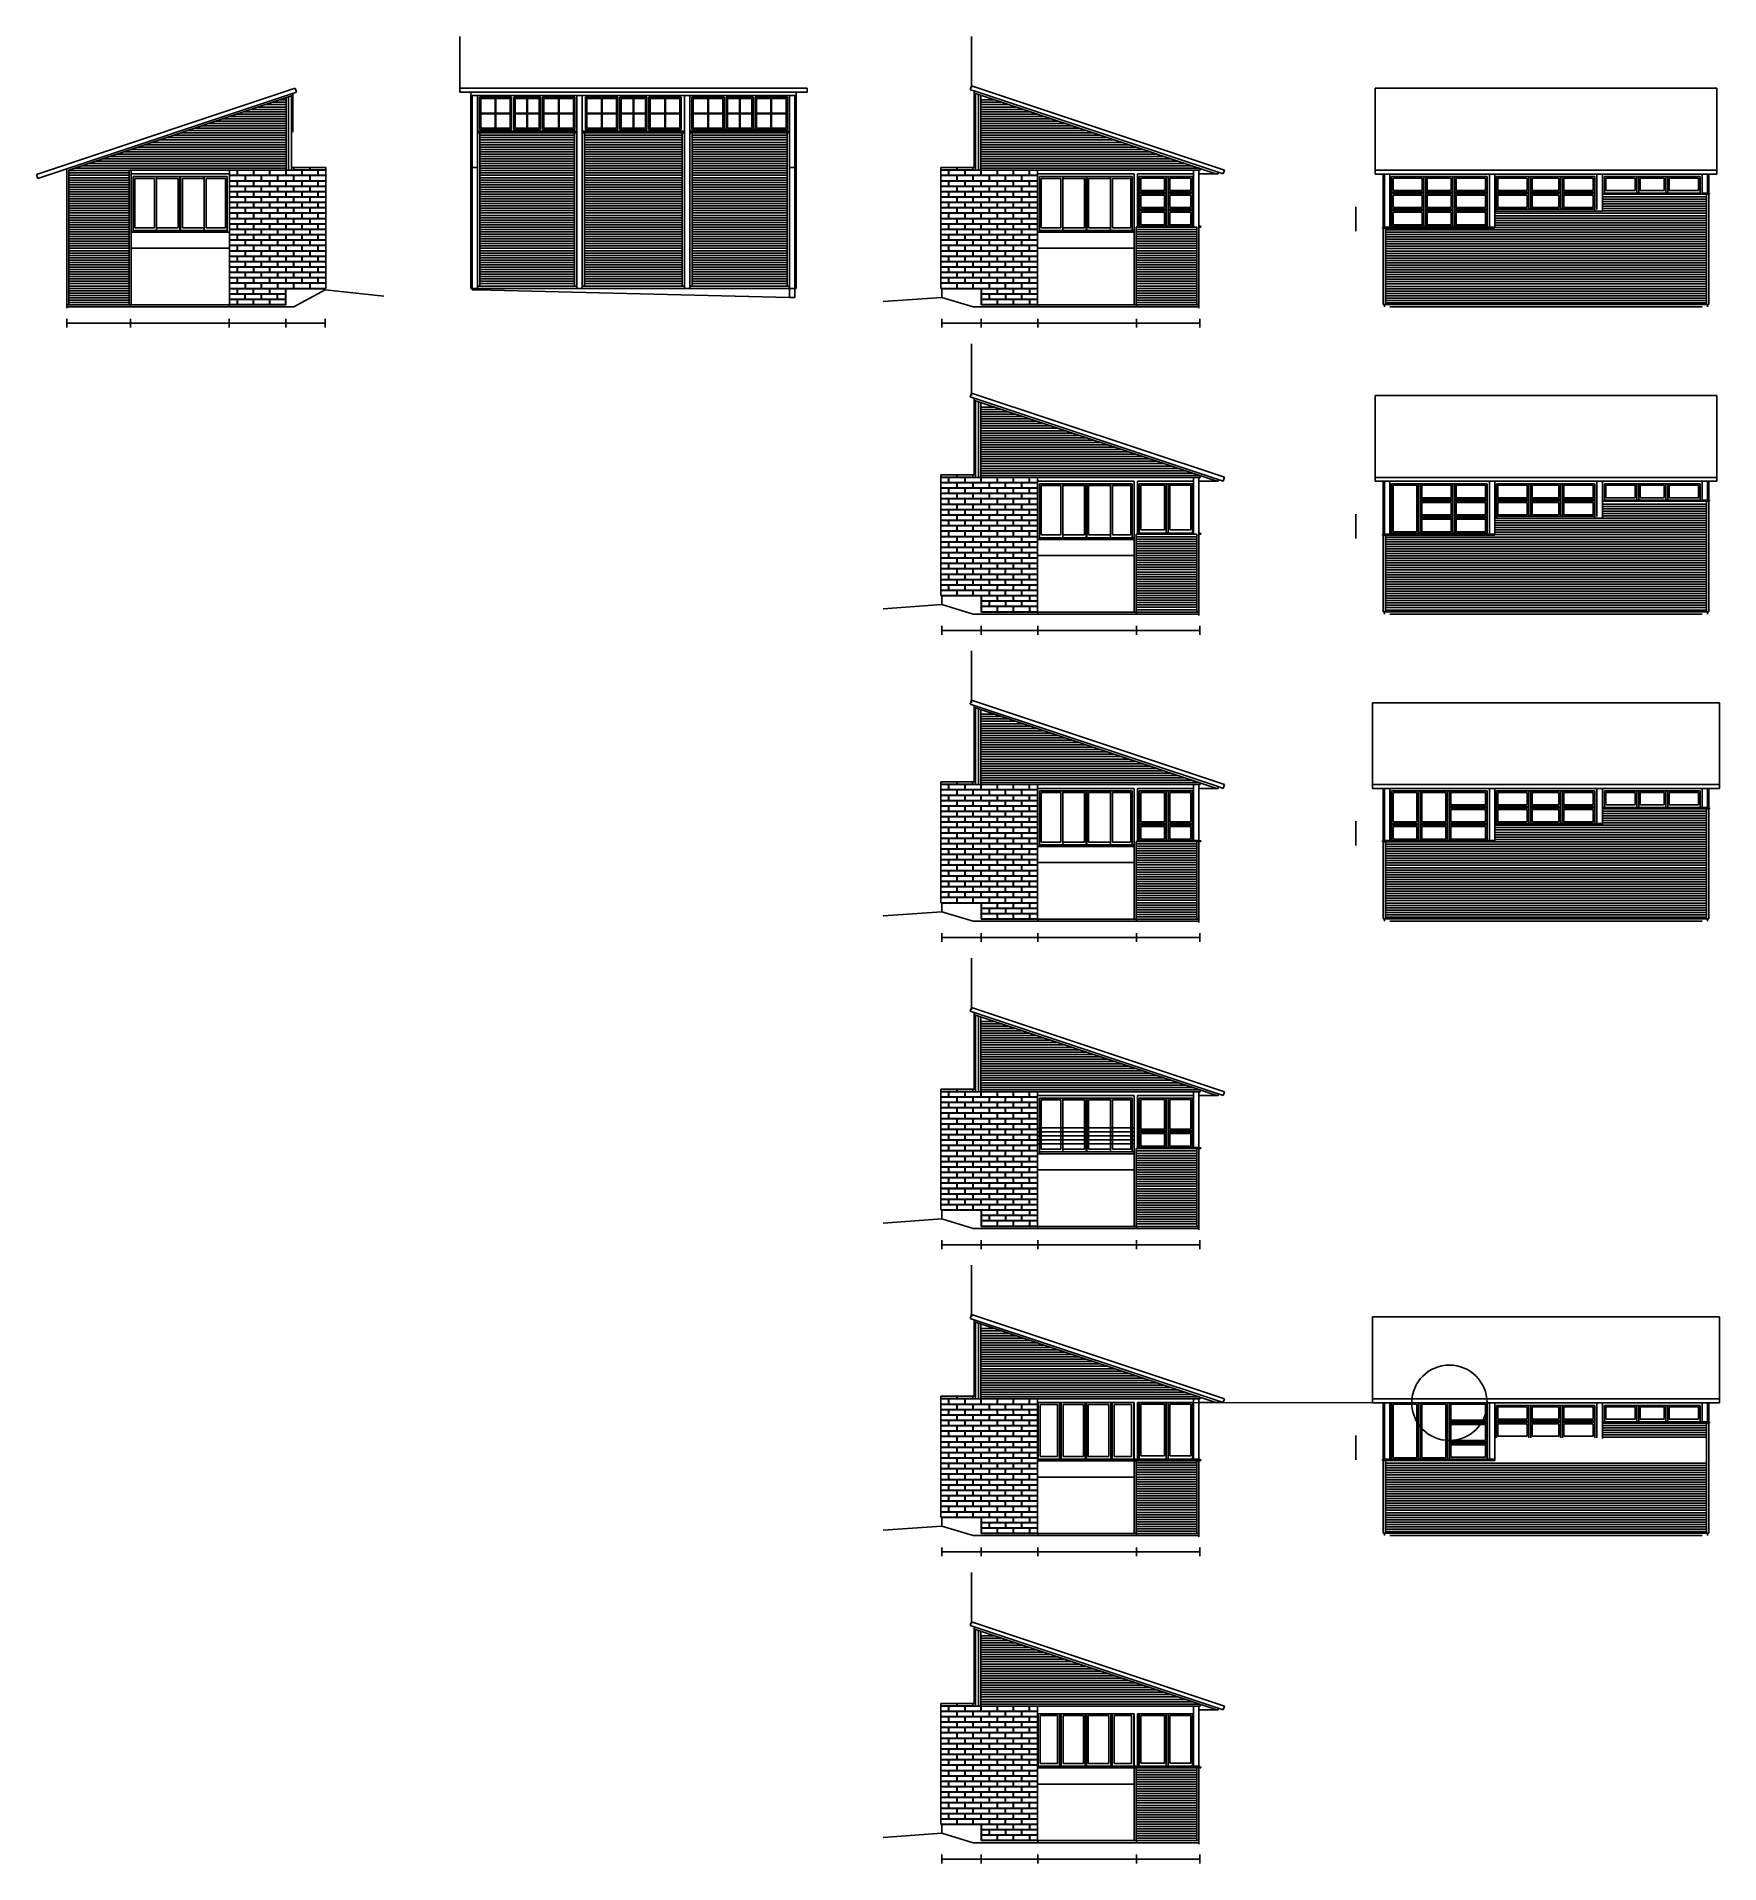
# Model space of a CAD drawing. Header units: inches. Extents: x 683 to 9370, y -498 to 3956.
# Drawn here: x 2203 to 4704, y -498 to 2216 of the extents above; entities that cross this region are included whole.
import ezdxf

# ---------------------------------------------------------------- set-up
doc = ezdxf.new("R2010")
doc.units = ezdxf.units.IN
doc.header["$MEASUREMENT"] = 0
for name, color, linetype in [('blocks', 251, 'Continuous'), ('e1', 253, 'Continuous'), ('e2', 251, 'Continuous'), ('millwork', 40, 'Continuous'), ('walls', 7, 'Continuous')]:
    doc.layers.add(name, color=color, linetype=linetype)

msp = doc.modelspace()

# ---------------------------------------------------------------- linework, layer by layer
at = {"layer": 'blocks'}
for p, q in [((2489.5, 2010.2), (2501.2, 2010.2)), ((2489.5, 2009.7), (2513, 2009.7)), ((2501.2, 2010.2), (2501.2, 2017.7)), ((2501.7, 2017.7), (2501.7, 2010.2)), ((2501.7, 2010.2), (2525.2, 2010.2)), ((2513, 2002.2), (2513, 2009.7)), ((2513.5, 2009.7), (2513.5, 2002.2)), ((2513.5, 2009.7), (2537, 2009.7)), ((2525.2, 2010.2), (2525.2, 2017.7)), ((2525.7, 2017.7), (2525.7, 2010.2)), ((2525.7, 2010.2), (2549.2, 2010.2)), ((2537, 2002.2), (2537, 2009.7)), ((2537.5, 2009.7), (2561, 2009.7)), ((2537.5, 2009.7), (2537.5, 2002.2)), ((2549.2, 2010.2), (2549.2, 2017.7)), ((2549.7, 2017.7), (2549.7, 2010.2)), ((2549.7, 2010.2), (2573.2, 2010.2)), ((2561, 2002.2), (2561, 2009.7)), ((2561.5, 2002.2), (2561.5, 2009.7)), ((2561.5, 2009.7), (2585, 2009.7)), ((2573.2, 2010.2), (2573.2, 2017.7)), ((2573.7, 2017.7), (2573.7, 2010.2)), ((2573.7, 2010.2), (2597.2, 2010.2)), ((2581.7, 2017.7), (2597.2, 2017.7)), ((2585, 2002.2), (2585, 2009.7)), ((2585.5, 2018.2), (2585.5, 2021.7)), ((2585.5, 2018.2), (2609, 2018.2)), ((2585.5, 2009.7), (2609, 2009.7)), ((2585.5, 2002.2), (2585.5, 2009.7)), ((2597.2, 2010.2), (2597.2, 2017.7)), ((2597.7, 2017.7), (2621.2, 2017.7)), ((2597.7, 2017.7), (2597.7, 2010.2)), ((2597.7, 2010.2), (2621.2, 2010.2)), ((2609, 2018.2), (2609, 2021.7)), ((2609, 2002.2), (2609, 2009.7)), ((2609.5, 2018.2), (2609.5, 2021.7)), ((2609.5, 2018.2), (2633, 2018.2)), ((2609.5, 2002.2), (2609.5, 2009.7)), ((2609.5, 2009.7), (2633, 2009.7)), ((2621.2, 2010.2), (2621.2, 2017.7)), ((2621.7, 2017.7), (2633, 2017.7)), ((2621.7, 2017.7), (2621.7, 2010.2)), ((2621.7, 2010.2), (2633, 2010.2)), ((3570.8, 2018.2), (3547.3, 2018.2)), ((3558.6, 2017.7), (3547.3, 2017.7)), ((3558.6, 2010.2), (3547.3, 2010.2)), ((3570.8, 2009.7), (3547.3, 2009.7)), ((3558.6, 2017.7), (3558.6, 2010.2)), ((3582.6, 2017.7), (3559.1, 2017.7)), ((3559.1, 2010.2), (3559.1, 2017.7)), ((3582.6, 2010.2), (3559.1, 2010.2)), ((3570.8, 2018.2), (3570.8, 2021.7)), ((3570.8, 2002.2), (3570.8, 2009.7)), ((3571.3, 2018.2), (3571.3, 2021.7)), ((3594.8, 2018.2), (3571.3, 2018.2)), ((3594.8, 2009.7), (3571.3, 2009.7)), ((3571.3, 2002.2), (3571.3, 2009.7)), ((3582.6, 2017.7), (3582.6, 2010.2)), ((3598.6, 2017.7), (3583.1, 2017.7)), ((3583.1, 2010.2), (3583.1, 2017.7)), ((3606.6, 2010.2), (3583.1, 2010.2)), ((3594.8, 2018.2), (3594.8, 2021.7)), ((3594.8, 2002.2), (3594.8, 2009.7)), ((3595.3, 2002.2), (3595.3, 2009.7)), ((3618.8, 2009.7), (3595.3, 2009.7)), ((3606.6, 2017.7), (3606.6, 2010.2)), ((3607.1, 2010.2), (3607.1, 2017.7)), ((3630.6, 2010.2), (3607.1, 2010.2)), ((3618.8, 2002.2), (3618.8, 2009.7)), ((3642.8, 2009.7), (3619.3, 2009.7)), ((3619.3, 2002.2), (3619.3, 2009.7)), ((3630.6, 2017.7), (3630.6, 2010.2)), ((3631.1, 2010.2), (3631.1, 2017.7)), ((3654.6, 2010.2), (3631.1, 2010.2)), ((3642.8, 2009.7), (3642.8, 2002.2)), ((3666.8, 2009.7), (3643.3, 2009.7)), ((3643.3, 2002.2), (3643.3, 2009.7)), ((3654.6, 2017.7), (3654.6, 2010.2)), ((3655.1, 2010.2), (3655.1, 2017.7)), ((3678.6, 2010.2), (3655.1, 2010.2)), ((3666.8, 2009.7), (3666.8, 2002.2)), ((3690.8, 2009.7), (3667.3, 2009.7)), ((3667.3, 2002.2), (3667.3, 2009.7)), ((3678.6, 2017.7), (3678.6, 2010.2)), ((3679.1, 2010.2), (3679.1, 2017.7)), ((3690.8, 2010.2), (3679.1, 2010.2)), ((2489.5, 2002.2), (2513, 2002.2)), ((2489.5, 2001.7), (2501.2, 2001.7)), ((2489.5, 1994.2), (2501.2, 1994.2)), ((2489.5, 1993.7), (2513, 1993.7)), ((2489.5, 1986.2), (2513, 1986.2)), ((2489.5, 1985.7), (2501.2, 1985.7)), ((2501.2, 1994.2), (2501.2, 2001.7)), ((2501.2, 1978.2), (2501.2, 1985.7)), ((2501.7, 2001.7), (2525.2, 2001.7)), ((2501.7, 2001.7), (2501.7, 1994.2)), ((2501.7, 1994.2), (2525.2, 1994.2)), ((2501.7, 1985.7), (2525.2, 1985.7)), ((2501.7, 1985.7), (2501.7, 1978.2)), ((2513, 1986.2), (2513, 1993.7)), ((2513.5, 2002.2), (2537, 2002.2)), ((2513.5, 1993.7), (2513.5, 1986.2)), ((2513.5, 1993.7), (2537, 1993.7)), ((2513.5, 1986.2), (2537, 1986.2)), ((2525.2, 1994.2), (2525.2, 2001.7)), ((2525.2, 1978.2), (2525.2, 1985.7)), ((2525.7, 2001.7), (2549.2, 2001.7)), ((2525.7, 2001.7), (2525.7, 1994.2)), ((2525.7, 1994.2), (2549.2, 1994.2)), ((2525.7, 1985.7), (2525.7, 1978.2)), ((2525.7, 1985.7), (2549.2, 1985.7)), ((2537, 1986.2), (2537, 1993.7)), ((2537.5, 2002.2), (2561, 2002.2)), ((2537.5, 1993.7), (2561, 1993.7)), ((2537.5, 1993.7), (2537.5, 1986.2)), ((2537.5, 1986.2), (2561, 1986.2)), ((2549.2, 1994.2), (2549.2, 2001.7)), ((2549.2, 1978.2), (2549.2, 1985.7)), ((2549.7, 2001.7), (2573.2, 2001.7)), ((2549.7, 2001.7), (2549.7, 1994.2)), ((2549.7, 1994.2), (2573.2, 1994.2)), ((2549.7, 1985.7), (2549.7, 1978.2)), ((2549.7, 1985.7), (2573.2, 1985.7)), ((2561, 1986.2), (2561, 1993.7)), ((2561.5, 2002.2), (2585, 2002.2)), ((2561.5, 1986.2), (2561.5, 1993.7)), ((2561.5, 1993.7), (2585, 1993.7)), ((2561.5, 1986.2), (2585, 1986.2)), ((2573.2, 1994.2), (2573.2, 2001.7)), ((2573.2, 1978.2), (2573.2, 1985.7)), ((2573.7, 2001.7), (2573.7, 1994.2)), ((2573.7, 2001.7), (2597.2, 2001.7)), ((2573.7, 1994.2), (2597.2, 1994.2)), ((2573.7, 1985.7), (2573.7, 1978.2)), ((2573.7, 1985.7), (2597.2, 1985.7)), ((2585, 1986.2), (2585, 1993.7)), ((2585.5, 2002.2), (2609, 2002.2)), ((2585.5, 1993.7), (2609, 1993.7)), ((2585.5, 1986.2), (2585.5, 1993.7)), ((2585.5, 1986.2), (2609, 1986.2)), ((2597.2, 1994.2), (2597.2, 2001.7)), ((2597.2, 1978.2), (2597.2, 1985.7)), ((2597.7, 2001.7), (2621.2, 2001.7)), ((2597.7, 2001.7), (2597.7, 1994.2)), ((2597.7, 1994.2), (2621.2, 1994.2)), ((2597.7, 1985.7), (2621.2, 1985.7)), ((2597.7, 1985.7), (2597.7, 1978.2)), ((2609, 1986.2), (2609, 1993.7)), ((2609.5, 2002.2), (2633, 2002.2)), ((2609.5, 1986.2), (2609.5, 1993.7)), ((2609.5, 1993.7), (2633, 1993.7)), ((2609.5, 1986.2), (2633, 1986.2)), ((2621.2, 1994.2), (2621.2, 2001.7)), ((2621.2, 1978.2), (2621.2, 1985.7)), ((2621.7, 2001.7), (2621.7, 1994.2)), ((2621.7, 2001.7), (2633, 2001.7)), ((2621.7, 1994.2), (2633, 1994.2)), ((2621.7, 1985.7), (2621.7, 1978.2)), ((2621.7, 1985.7), (2633, 1985.7)), ((3570.8, 2002.2), (3547.3, 2002.2)), ((3558.6, 2001.7), (3547.3, 2001.7)), ((3558.6, 1994.2), (3547.3, 1994.2)), ((3570.8, 1993.7), (3547.3, 1993.7)), ((3570.8, 1986.2), (3547.3, 1986.2)), ((3558.6, 1985.7), (3547.3, 1985.7)), ((3558.6, 2001.7), (3558.6, 1994.2)), ((3558.6, 1985.7), (3558.6, 1978.2)), ((3582.6, 2001.7), (3559.1, 2001.7)), ((3559.1, 1994.2), (3559.1, 2001.7)), ((3582.6, 1994.2), (3559.1, 1994.2)), ((3559.1, 1978.2), (3559.1, 1985.7)), ((3582.6, 1985.7), (3559.1, 1985.7)), ((3570.8, 1986.2), (3570.8, 1993.7)), ((3594.8, 2002.2), (3571.3, 2002.2)), ((3594.8, 1993.7), (3571.3, 1993.7)), ((3571.3, 1986.2), (3571.3, 1993.7)), ((3594.8, 1986.2), (3571.3, 1986.2)), ((3582.6, 2001.7), (3582.6, 1994.2)), ((3582.6, 1985.7), (3582.6, 1978.2)), ((3583.1, 1994.2), (3583.1, 2001.7)), ((3606.6, 2001.7), (3583.1, 2001.7)), ((3606.6, 1994.2), (3583.1, 1994.2)), ((3583.1, 1978.2), (3583.1, 1985.7)), ((3606.6, 1985.7), (3583.1, 1985.7)), ((3594.8, 1986.2), (3594.8, 1993.7)), ((3618.8, 2002.2), (3595.3, 2002.2)), ((3595.3, 1986.2), (3595.3, 1993.7)), ((3618.8, 1993.7), (3595.3, 1993.7)), ((3618.8, 1986.2), (3595.3, 1986.2)), ((3606.6, 2001.7), (3606.6, 1994.2)), ((3606.6, 1985.7), (3606.6, 1978.2)), ((3630.6, 2001.7), (3607.1, 2001.7)), ((3607.1, 1994.2), (3607.1, 2001.7)), ((3630.6, 1994.2), (3607.1, 1994.2)), ((3630.6, 1985.7), (3607.1, 1985.7)), ((3607.1, 1978.2), (3607.1, 1985.7)), ((3618.8, 1986.2), (3618.8, 1993.7)), ((3642.8, 2002.2), (3619.3, 2002.2)), ((3642.8, 1993.7), (3619.3, 1993.7)), ((3619.3, 1986.2), (3619.3, 1993.7)), ((3642.8, 1986.2), (3619.3, 1986.2)), ((3630.6, 2001.7), (3630.6, 1994.2)), ((3630.6, 1985.7), (3630.6, 1978.2)), ((3631.1, 1994.2), (3631.1, 2001.7)), ((3654.6, 2001.7), (3631.1, 2001.7)), ((3654.6, 1994.2), (3631.1, 1994.2)), ((3631.1, 1978.2), (3631.1, 1985.7)), ((3654.6, 1985.7), (3631.1, 1985.7)), ((3642.8, 1993.7), (3642.8, 1986.2)), ((3666.8, 2002.2), (3643.3, 2002.2)), ((3666.8, 1993.7), (3643.3, 1993.7)), ((3643.3, 1986.2), (3643.3, 1993.7)), ((3666.8, 1986.2), (3643.3, 1986.2)), ((3654.6, 2001.7), (3654.6, 1994.2)), ((3654.6, 1985.7), (3654.6, 1978.2)), ((3678.6, 2001.7), (3655.1, 2001.7)), ((3655.1, 1994.2), (3655.1, 2001.7)), ((3678.6, 1994.2), (3655.1, 1994.2)), ((3655.1, 1978.2), (3655.1, 1985.7)), ((3678.6, 1985.7), (3655.1, 1985.7)), ((3666.8, 1993.7), (3666.8, 1986.2)), ((3690.8, 2002.2), (3667.3, 2002.2)), ((3690.8, 1993.7), (3667.3, 1993.7)), ((3667.3, 1986.2), (3667.3, 1993.7)), ((3690.8, 1986.2), (3667.3, 1986.2)), ((3678.6, 2001.7), (3678.6, 1994.2)), ((3678.6, 1985.7), (3678.6, 1978.2)), ((3679.1, 1994.2), (3679.1, 2001.7)), ((3690.8, 2001.7), (3679.1, 2001.7)), ((3690.8, 1994.2), (3679.1, 1994.2)), ((3679.1, 1978.2), (3679.1, 1985.7)), ((3690.8, 1985.7), (3679.1, 1985.7)), ((2489.5, 1978.2), (2501.2, 1978.2)), ((2489.5, 1977.7), (2513, 1977.7)), ((2489.5, 1970.2), (2513, 1970.2)), ((2489.5, 1969.7), (2501.2, 1969.7)), ((2489.5, 1962.2), (2501.2, 1962.2)), ((2489.5, 1961.7), (2513, 1961.7)), ((2501.2, 1962.2), (2501.2, 1969.7)), ((2501.7, 1978.2), (2525.2, 1978.2)), ((2501.7, 1969.7), (2525.2, 1969.7)), ((2501.7, 1969.7), (2501.7, 1962.2)), ((2501.7, 1962.2), (2525.2, 1962.2)), ((2513, 1970.2), (2513, 1977.7)), ((2513, 1954.2), (2513, 1961.7)), ((2513.5, 1977.7), (2513.5, 1970.2)), ((2513.5, 1977.7), (2537, 1977.7)), ((2513.5, 1970.2), (2537, 1970.2)), ((2513.5, 1961.7), (2513.5, 1954.2)), ((2513.5, 1961.7), (2537, 1961.7)), ((2525.2, 1962.2), (2525.2, 1969.7)), ((2525.7, 1978.2), (2549.2, 1978.2)), ((2525.7, 1969.7), (2525.7, 1962.2)), ((2525.7, 1969.7), (2549.2, 1969.7)), ((2525.7, 1962.2), (2549.2, 1962.2)), ((2537, 1970.2), (2537, 1977.7)), ((2537, 1954.2), (2537, 1961.7)), ((2537.5, 1977.7), (2561, 1977.7)), ((2537.5, 1977.7), (2537.5, 1970.2)), ((2537.5, 1970.2), (2561, 1970.2)), ((2537.5, 1961.7), (2561, 1961.7)), ((2537.5, 1961.7), (2537.5, 1954.2)), ((2549.2, 1962.2), (2549.2, 1969.7)), ((2549.7, 1978.2), (2573.2, 1978.2)), ((2549.7, 1969.7), (2573.2, 1969.7)), ((2549.7, 1969.7), (2549.7, 1962.2)), ((2549.7, 1962.2), (2573.2, 1962.2)), ((2561, 1970.2), (2561, 1977.7)), ((2561, 1954.2), (2561, 1961.7)), ((2561.5, 1977.7), (2585, 1977.7)), ((2561.5, 1970.2), (2561.5, 1977.7)), ((2561.5, 1970.2), (2585, 1970.2)), ((2561.5, 1954.2), (2561.5, 1961.7)), ((2561.5, 1961.7), (2585, 1961.7)), ((2573.2, 1962.2), (2573.2, 1969.7)), ((2573.7, 1978.2), (2597.2, 1978.2)), ((2573.7, 1969.7), (2573.7, 1962.2)), ((2573.7, 1969.7), (2597.2, 1969.7)), ((2573.7, 1962.2), (2597.2, 1962.2)), ((2585, 1970.2), (2585, 1977.7)), ((2585, 1954.2), (2585, 1961.7)), ((2585.5, 1977.7), (2609, 1977.7)), ((2585.5, 1970.2), (2585.5, 1977.7)), ((2585.5, 1970.2), (2609, 1970.2)), ((2585.5, 1961.7), (2609, 1961.7)), ((2585.5, 1954.2), (2585.5, 1961.7)), ((2597.2, 1962.2), (2597.2, 1969.7)), ((2597.7, 1978.2), (2621.2, 1978.2)), ((2597.7, 1969.7), (2621.2, 1969.7)), ((2597.7, 1969.7), (2597.7, 1962.2)), ((2597.7, 1962.2), (2621.2, 1962.2)), ((2609, 1970.2), (2609, 1977.7)), ((2609, 1954.2), (2609, 1961.7)), ((2609.5, 1970.2), (2609.5, 1977.7)), ((2609.5, 1977.7), (2633, 1977.7)), ((2609.5, 1970.2), (2633, 1970.2)), ((2609.5, 1954.2), (2609.5, 1961.7)), ((2609.5, 1961.7), (2633, 1961.7)), ((2621.2, 1962.2), (2621.2, 1969.7)), ((2621.7, 1978.2), (2633, 1978.2)), ((2621.7, 1969.7), (2621.7, 1962.2)), ((2621.7, 1969.7), (2633, 1969.7)), ((2621.7, 1962.2), (2633, 1962.2)), ((3558.6, 1978.2), (3547.3, 1978.2)), ((3570.8, 1977.7), (3547.3, 1977.7)), ((3570.8, 1970.2), (3547.3, 1970.2)), ((3558.6, 1969.7), (3547.3, 1969.7)), ((3558.6, 1962.2), (3547.3, 1962.2)), ((3570.8, 1961.7), (3547.3, 1961.7)), ((3558.6, 1969.7), (3558.6, 1962.2)), ((3582.6, 1978.2), (3559.1, 1978.2)), ((3582.6, 1969.7), (3559.1, 1969.7)), ((3559.1, 1962.2), (3559.1, 1969.7)), ((3582.6, 1962.2), (3559.1, 1962.2)), ((3570.8, 1970.2), (3570.8, 1977.7)), ((3570.8, 1954.2), (3570.8, 1961.7)), ((3594.8, 1977.7), (3571.3, 1977.7)), ((3571.3, 1970.2), (3571.3, 1977.7)), ((3594.8, 1970.2), (3571.3, 1970.2)), ((3594.8, 1961.7), (3571.3, 1961.7)), ((3571.3, 1954.2), (3571.3, 1961.7)), ((3582.6, 1969.7), (3582.6, 1962.2)), ((3606.6, 1978.2), (3583.1, 1978.2)), ((3583.1, 1962.2), (3583.1, 1969.7)), ((3606.6, 1969.7), (3583.1, 1969.7)), ((3606.6, 1962.2), (3583.1, 1962.2)), ((3594.8, 1970.2), (3594.8, 1977.7)), ((3594.8, 1954.2), (3594.8, 1961.7)), ((3595.3, 1970.2), (3595.3, 1977.7)), ((3618.8, 1977.7), (3595.3, 1977.7)), ((3618.8, 1970.2), (3595.3, 1970.2)), ((3595.3, 1954.2), (3595.3, 1961.7)), ((3618.8, 1961.7), (3595.3, 1961.7)), ((3606.6, 1969.7), (3606.6, 1962.2)), ((3630.6, 1978.2), (3607.1, 1978.2)), ((3630.6, 1969.7), (3607.1, 1969.7)), ((3607.1, 1962.2), (3607.1, 1969.7)), ((3630.6, 1962.2), (3607.1, 1962.2)), ((3618.8, 1970.2), (3618.8, 1977.7)), ((3618.8, 1954.2), (3618.8, 1961.7)), ((3642.8, 1977.7), (3619.3, 1977.7)), ((3619.3, 1970.2), (3619.3, 1977.7)), ((3642.8, 1970.2), (3619.3, 1970.2)), ((3642.8, 1961.7), (3619.3, 1961.7)), ((3619.3, 1954.2), (3619.3, 1961.7)), ((3630.6, 1969.7), (3630.6, 1962.2)), ((3654.6, 1978.2), (3631.1, 1978.2)), ((3631.1, 1962.2), (3631.1, 1969.7)), ((3654.6, 1969.7), (3631.1, 1969.7)), ((3654.6, 1962.2), (3631.1, 1962.2)), ((3642.8, 1977.7), (3642.8, 1970.2)), ((3642.8, 1961.7), (3642.8, 1954.2)), ((3666.8, 1977.7), (3643.3, 1977.7)), ((3643.3, 1970.2), (3643.3, 1977.7)), ((3666.8, 1970.2), (3643.3, 1970.2)), ((3666.8, 1961.7), (3643.3, 1961.7)), ((3643.3, 1954.2), (3643.3, 1961.7)), ((3654.6, 1969.7), (3654.6, 1962.2)), ((3678.6, 1978.2), (3655.1, 1978.2)), ((3678.6, 1969.7), (3655.1, 1969.7)), ((3655.1, 1962.2), (3655.1, 1969.7)), ((3678.6, 1962.2), (3655.1, 1962.2)), ((3666.8, 1977.7), (3666.8, 1970.2)), ((3666.8, 1961.7), (3666.8, 1954.2)), ((3690.8, 1977.7), (3667.3, 1977.7)), ((3667.3, 1970.2), (3667.3, 1977.7)), ((3690.8, 1970.2), (3667.3, 1970.2)), ((3690.8, 1961.7), (3667.3, 1961.7)), ((3667.3, 1954.2), (3667.3, 1961.7)), ((3678.6, 1969.7), (3678.6, 1962.2)), ((3690.8, 1978.2), (3679.1, 1978.2)), ((3679.1, 1962.2), (3679.1, 1969.7)), ((3690.8, 1969.7), (3679.1, 1969.7)), ((3690.8, 1962.2), (3679.1, 1962.2)), ((2489.5, 1954.2), (2513, 1954.2)), ((2489.5, 1953.7), (2501.2, 1953.7)), ((2489.5, 1946.2), (2501.2, 1946.2)), ((2489.5, 1945.7), (2513, 1945.7)), ((2489.5, 1938.2), (2513, 1938.2)), ((2489.5, 1937.7), (2501.2, 1937.7)), ((2489.5, 1930.2), (2501.2, 1930.2)), ((2489.5, 1929.7), (2513, 1929.7)), ((2501.2, 1946.2), (2501.2, 1953.7)), ((2501.2, 1930.2), (2501.2, 1937.7)), ((2501.7, 1953.7), (2525.2, 1953.7)), ((2501.7, 1953.7), (2501.7, 1946.2)), ((2501.7, 1946.2), (2525.2, 1946.2)), ((2501.7, 1937.7), (2525.2, 1937.7)), ((2501.7, 1937.7), (2501.7, 1930.2)), ((2501.7, 1930.2), (2525.2, 1930.2)), ((2513, 1938.2), (2513, 1945.7)), ((2513, 1922.2), (2513, 1929.7)), ((2513.5, 1954.2), (2537, 1954.2)), ((2513.5, 1945.7), (2537, 1945.7)), ((2513.5, 1945.7), (2513.5, 1938.2)), ((2513.5, 1938.2), (2537, 1938.2)), ((2513.5, 1929.7), (2513.5, 1922.2)), ((2513.5, 1929.7), (2537, 1929.7)), ((2525.2, 1946.2), (2525.2, 1953.7)), ((2525.2, 1930.2), (2525.2, 1937.7)), ((2525.7, 1953.7), (2549.2, 1953.7)), ((2525.7, 1953.7), (2525.7, 1946.2)), ((2525.7, 1946.2), (2549.2, 1946.2)), ((2525.7, 1937.7), (2525.7, 1930.2)), ((2525.7, 1937.7), (2549.2, 1937.7)), ((2525.7, 1930.2), (2549.2, 1930.2)), ((2537, 1938.2), (2537, 1945.7)), ((2537, 1922.2), (2537, 1929.7)), ((2537.5, 1954.2), (2561, 1954.2)), ((2537.5, 1945.7), (2561, 1945.7)), ((2537.5, 1945.7), (2537.5, 1938.2)), ((2537.5, 1938.2), (2561, 1938.2)), ((2537.5, 1929.7), (2561, 1929.7)), ((2537.5, 1929.7), (2537.5, 1922.2)), ((2549.2, 1946.2), (2549.2, 1953.7)), ((2549.2, 1930.2), (2549.2, 1937.7)), ((2549.7, 1953.7), (2573.2, 1953.7)), ((2549.7, 1953.7), (2549.7, 1946.2)), ((2549.7, 1946.2), (2573.2, 1946.2)), ((2549.7, 1937.7), (2573.2, 1937.7)), ((2549.7, 1937.7), (2549.7, 1930.2)), ((2549.7, 1930.2), (2573.2, 1930.2)), ((2561, 1938.2), (2561, 1945.7)), ((2561, 1922.2), (2561, 1929.7)), ((2561.5, 1954.2), (2585, 1954.2)), ((2561.5, 1945.7), (2585, 1945.7)), ((2561.5, 1938.2), (2561.5, 1945.7)), ((2561.5, 1938.2), (2585, 1938.2)), ((2561.5, 1922.2), (2561.5, 1929.7)), ((2561.5, 1929.7), (2585, 1929.7)), ((2573.2, 1946.2), (2573.2, 1953.7)), ((2573.2, 1930.2), (2573.2, 1937.7)), ((2573.7, 1953.7), (2573.7, 1946.2)), ((2573.7, 1953.7), (2597.2, 1953.7)), ((2573.7, 1946.2), (2597.2, 1946.2)), ((2573.7, 1937.7), (2573.7, 1930.2)), ((2573.7, 1937.7), (2597.2, 1937.7)), ((2573.7, 1930.2), (2597.2, 1930.2)), ((2585, 1938.2), (2585, 1945.7)), ((2585, 1922.2), (2585, 1929.7)), ((2585.5, 1954.2), (2609, 1954.2)), ((2585.5, 1945.7), (2609, 1945.7)), ((2585.5, 1938.2), (2585.5, 1945.7)), ((2585.5, 1938.2), (2609, 1938.2)), ((2585.5, 1929.7), (2609, 1929.7)), ((2585.5, 1922.2), (2585.5, 1929.7)), ((2597.2, 1946.2), (2597.2, 1953.7)), ((2597.2, 1930.2), (2597.2, 1937.7)), ((2597.7, 1953.7), (2621.2, 1953.7)), ((2597.7, 1953.7), (2597.7, 1946.2)), ((2597.7, 1946.2), (2621.2, 1946.2)), ((2597.7, 1937.7), (2621.2, 1937.7)), ((2597.7, 1937.7), (2597.7, 1930.2)), ((2597.7, 1930.2), (2621.2, 1930.2)), ((2609, 1938.2), (2609, 1945.7)), ((2609, 1922.2), (2609, 1929.7)), ((2609.5, 1954.2), (2633, 1954.2)), ((2609.5, 1938.2), (2609.5, 1945.7)), ((2609.5, 1945.7), (2633, 1945.7)), ((2609.5, 1938.2), (2633, 1938.2)), ((2609.5, 1922.2), (2609.5, 1929.7)), ((2609.5, 1929.7), (2633, 1929.7)), ((2621.2, 1946.2), (2621.2, 1953.7)), ((2621.2, 1930.2), (2621.2, 1937.7)), ((2621.7, 1953.7), (2621.7, 1946.2)), ((2621.7, 1953.7), (2633, 1953.7)), ((2621.7, 1946.2), (2633, 1946.2)), ((2621.7, 1937.7), (2621.7, 1930.2)), ((2621.7, 1937.7), (2633, 1937.7)), ((2621.7, 1930.2), (2633, 1930.2)), ((3570.8, 1954.2), (3547.3, 1954.2)), ((3558.6, 1953.7), (3547.3, 1953.7)), ((3558.6, 1946.2), (3547.3, 1946.2)), ((3570.8, 1945.7), (3547.3, 1945.7)), ((3570.8, 1938.2), (3547.3, 1938.2)), ((3558.6, 1937.7), (3547.3, 1937.7)), ((3558.6, 1930.2), (3547.3, 1930.2)), ((3570.8, 1929.7), (3547.3, 1929.7)), ((3558.6, 1953.7), (3558.6, 1946.2)), ((3558.6, 1937.7), (3558.6, 1930.2)), ((3582.6, 1953.7), (3559.1, 1953.7)), ((3559.1, 1946.2), (3559.1, 1953.7)), ((3582.6, 1946.2), (3559.1, 1946.2)), ((3582.6, 1937.7), (3559.1, 1937.7)), ((3559.1, 1930.2), (3559.1, 1937.7)), ((3582.6, 1930.2), (3559.1, 1930.2)), ((3570.8, 1938.2), (3570.8, 1945.7)), ((3570.8, 1922.2), (3570.8, 1929.7)), ((3594.8, 1954.2), (3571.3, 1954.2)), ((3594.8, 1945.7), (3571.3, 1945.7)), ((3571.3, 1938.2), (3571.3, 1945.7)), ((3594.8, 1938.2), (3571.3, 1938.2)), ((3594.8, 1929.7), (3571.3, 1929.7)), ((3571.3, 1922.2), (3571.3, 1929.7)), ((3582.6, 1953.7), (3582.6, 1946.2)), ((3582.6, 1937.7), (3582.6, 1930.2)), ((3583.1, 1946.2), (3583.1, 1953.7)), ((3606.6, 1953.7), (3583.1, 1953.7)), ((3606.6, 1946.2), (3583.1, 1946.2)), ((3583.1, 1930.2), (3583.1, 1937.7)), ((3606.6, 1937.7), (3583.1, 1937.7)), ((3606.6, 1930.2), (3583.1, 1930.2)), ((3594.8, 1938.2), (3594.8, 1945.7)), ((3594.8, 1922.2), (3594.8, 1929.7)), ((3618.8, 1954.2), (3595.3, 1954.2)), ((3595.3, 1938.2), (3595.3, 1945.7)), ((3618.8, 1945.7), (3595.3, 1945.7)), ((3618.8, 1938.2), (3595.3, 1938.2)), ((3595.3, 1922.2), (3595.3, 1929.7)), ((3618.8, 1929.7), (3595.3, 1929.7)), ((3606.6, 1953.7), (3606.6, 1946.2)), ((3606.6, 1937.7), (3606.6, 1930.2)), ((3630.6, 1953.7), (3607.1, 1953.7)), ((3607.1, 1946.2), (3607.1, 1953.7)), ((3630.6, 1946.2), (3607.1, 1946.2)), ((3630.6, 1937.7), (3607.1, 1937.7)), ((3607.1, 1930.2), (3607.1, 1937.7)), ((3630.6, 1930.2), (3607.1, 1930.2)), ((3618.8, 1938.2), (3618.8, 1945.7)), ((3618.8, 1922.2), (3618.8, 1929.7)), ((3642.8, 1954.2), (3619.3, 1954.2)), ((3642.8, 1945.7), (3619.3, 1945.7)), ((3619.3, 1938.2), (3619.3, 1945.7)), ((3642.8, 1938.2), (3619.3, 1938.2)), ((3642.8, 1929.7), (3619.3, 1929.7)), ((3619.3, 1922.2), (3619.3, 1929.7)), ((3630.6, 1953.7), (3630.6, 1946.2)), ((3630.6, 1937.7), (3630.6, 1930.2)), ((3631.1, 1946.2), (3631.1, 1953.7)), ((3654.6, 1953.7), (3631.1, 1953.7)), ((3654.6, 1946.2), (3631.1, 1946.2)), ((3631.1, 1930.2), (3631.1, 1937.7)), ((3654.6, 1937.7), (3631.1, 1937.7)), ((3654.6, 1930.2), (3631.1, 1930.2)), ((3642.8, 1945.7), (3642.8, 1938.2)), ((3642.8, 1929.7), (3642.8, 1922.2)), ((3666.8, 1954.2), (3643.3, 1954.2)), ((3666.8, 1945.7), (3643.3, 1945.7)), ((3643.3, 1938.2), (3643.3, 1945.7)), ((3666.8, 1938.2), (3643.3, 1938.2)), ((3666.8, 1929.7), (3643.3, 1929.7)), ((3643.3, 1922.2), (3643.3, 1929.7)), ((3654.6, 1953.7), (3654.6, 1946.2)), ((3654.6, 1937.7), (3654.6, 1930.2)), ((3678.6, 1953.7), (3655.1, 1953.7)), ((3655.1, 1946.2), (3655.1, 1953.7)), ((3678.6, 1946.2), (3655.1, 1946.2)), ((3678.6, 1937.7), (3655.1, 1937.7)), ((3655.1, 1930.2), (3655.1, 1937.7)), ((3678.6, 1930.2), (3655.1, 1930.2)), ((3666.8, 1945.7), (3666.8, 1938.2)), ((3666.8, 1929.7), (3666.8, 1922.2)), ((3690.8, 1954.2), (3667.3, 1954.2)), ((3690.8, 1945.7), (3667.3, 1945.7)), ((3667.3, 1938.2), (3667.3, 1945.7)), ((3690.8, 1938.2), (3667.3, 1938.2)), ((3690.8, 1929.7), (3667.3, 1929.7)), ((3667.3, 1922.2), (3667.3, 1929.7)), ((3678.6, 1953.7), (3678.6, 1946.2)), ((3678.6, 1937.7), (3678.6, 1930.2)), ((3679.1, 1946.2), (3679.1, 1953.7)), ((3690.8, 1953.7), (3679.1, 1953.7)), ((3690.8, 1946.2), (3679.1, 1946.2)), ((3679.1, 1930.2), (3679.1, 1937.7)), ((3690.8, 1937.7), (3679.1, 1937.7)), ((3690.8, 1930.2), (3679.1, 1930.2)), ((2489.5, 1922.2), (2513, 1922.2)), ((2489.5, 1921.7), (2501.2, 1921.7)), ((2489.5, 1914.2), (2501.2, 1914.2)), ((2489.5, 1913.7), (2513, 1913.7)), ((2489.5, 1906.2), (2513, 1906.2)), ((2489.5, 1905.7), (2501.2, 1905.7)), ((2501.2, 1914.2), (2501.2, 1921.7)), ((2501.2, 1898.2), (2501.2, 1905.7)), ((2501.7, 1921.7), (2525.2, 1921.7)), ((2501.7, 1921.7), (2501.7, 1914.2)), ((2501.7, 1914.2), (2525.2, 1914.2)), ((2501.7, 1905.7), (2525.2, 1905.7)), ((2501.7, 1905.7), (2501.7, 1898.2)), ((2513, 1906.2), (2513, 1913.7)), ((2513.5, 1922.2), (2537, 1922.2)), ((2513.5, 1913.7), (2513.5, 1906.2)), ((2513.5, 1913.7), (2537, 1913.7)), ((2513.5, 1906.2), (2537, 1906.2)), ((2525.2, 1914.2), (2525.2, 1921.7)), ((2525.2, 1898.2), (2525.2, 1905.7)), ((2525.7, 1921.7), (2525.7, 1914.2)), ((2525.7, 1921.7), (2549.2, 1921.7)), ((2525.7, 1914.2), (2549.2, 1914.2)), ((2525.7, 1905.7), (2525.7, 1898.2)), ((2525.7, 1905.7), (2549.2, 1905.7)), ((2537, 1906.2), (2537, 1913.7)), ((2537.5, 1922.2), (2561, 1922.2)), ((2537.5, 1913.7), (2537.5, 1906.2)), ((2537.5, 1913.7), (2561, 1913.7)), ((2537.5, 1906.2), (2561, 1906.2)), ((2549.2, 1914.2), (2549.2, 1921.7)), ((2549.2, 1898.2), (2549.2, 1905.7)), ((2549.7, 1921.7), (2573.2, 1921.7)), ((2549.7, 1921.7), (2549.7, 1914.2)), ((2549.7, 1914.2), (2573.2, 1914.2)), ((2549.7, 1905.7), (2573.2, 1905.7)), ((2549.7, 1905.7), (2549.7, 1898.2)), ((2561, 1906.2), (2561, 1913.7)), ((2561.5, 1922.2), (2585, 1922.2)), ((2561.5, 1906.2), (2561.5, 1913.7)), ((2561.5, 1913.7), (2585, 1913.7)), ((2561.5, 1906.2), (2585, 1906.2)), ((2573.2, 1914.2), (2573.2, 1921.7)), ((2573.2, 1898.2), (2573.2, 1905.7)), ((2573.7, 1921.7), (2573.7, 1914.2)), ((2573.7, 1921.7), (2597.2, 1921.7)), ((2573.7, 1914.2), (2597.2, 1914.2)), ((2573.7, 1905.7), (2573.7, 1898.2)), ((2573.7, 1905.7), (2597.2, 1905.7)), ((2585, 1906.2), (2585, 1913.7)), ((2585.5, 1922.2), (2609, 1922.2)), ((2585.5, 1913.7), (2609, 1913.7)), ((2585.5, 1906.2), (2585.5, 1913.7)), ((2585.5, 1906.2), (2609, 1906.2)), ((2597.2, 1914.2), (2597.2, 1921.7)), ((2597.2, 1898.2), (2597.2, 1905.7)), ((2597.7, 1921.7), (2621.2, 1921.7)), ((2597.7, 1921.7), (2597.7, 1914.2)), ((2597.7, 1914.2), (2621.2, 1914.2)), ((2597.7, 1905.7), (2621.2, 1905.7)), ((2597.7, 1905.7), (2597.7, 1898.2)), ((2609, 1906.2), (2609, 1913.7)), ((2609.5, 1922.2), (2633, 1922.2)), ((2609.5, 1906.2), (2609.5, 1913.7)), ((2609.5, 1913.7), (2633, 1913.7)), ((2609.5, 1906.2), (2633, 1906.2)), ((2621.2, 1914.2), (2621.2, 1921.7)), ((2621.2, 1898.2), (2621.2, 1905.7)), ((2621.7, 1921.7), (2621.7, 1914.2)), ((2621.7, 1921.7), (2633, 1921.7)), ((2621.7, 1914.2), (2633, 1914.2)), ((2621.7, 1905.7), (2621.7, 1898.2)), ((2621.7, 1905.7), (2633, 1905.7)), ((3570.8, 1922.2), (3547.3, 1922.2)), ((3558.6, 1921.7), (3547.3, 1921.7)), ((3558.6, 1914.2), (3547.3, 1914.2)), ((3570.8, 1913.7), (3547.3, 1913.7)), ((3570.8, 1906.2), (3547.3, 1906.2)), ((3558.6, 1905.7), (3547.3, 1905.7)), ((3558.6, 1921.7), (3558.6, 1914.2)), ((3558.6, 1905.7), (3558.6, 1898.2)), ((3582.6, 1921.7), (3559.1, 1921.7)), ((3559.1, 1914.2), (3559.1, 1921.7)), ((3582.6, 1914.2), (3559.1, 1914.2)), ((3582.6, 1905.7), (3559.1, 1905.7)), ((3559.1, 1898.2), (3559.1, 1905.7)), ((3570.8, 1906.2), (3570.8, 1913.7)), ((3594.8, 1922.2), (3571.3, 1922.2)), ((3571.3, 1906.2), (3571.3, 1913.7)), ((3594.8, 1913.7), (3571.3, 1913.7)), ((3594.8, 1906.2), (3571.3, 1906.2)), ((3582.6, 1921.7), (3582.6, 1914.2)), ((3582.6, 1905.7), (3582.6, 1898.2)), ((3583.1, 1914.2), (3583.1, 1921.7)), ((3606.6, 1921.7), (3583.1, 1921.7)), ((3606.6, 1914.2), (3583.1, 1914.2)), ((3606.6, 1905.7), (3583.1, 1905.7)), ((3583.1, 1898.2), (3583.1, 1905.7)), ((3594.8, 1906.2), (3594.8, 1913.7)), ((3618.8, 1922.2), (3595.3, 1922.2)), ((3595.3, 1906.2), (3595.3, 1913.7)), ((3618.8, 1913.7), (3595.3, 1913.7)), ((3618.8, 1906.2), (3595.3, 1906.2)), ((3606.6, 1921.7), (3606.6, 1914.2)), ((3606.6, 1905.7), (3606.6, 1898.2)), ((3630.6, 1921.7), (3607.1, 1921.7)), ((3607.1, 1914.2), (3607.1, 1921.7)), ((3630.6, 1914.2), (3607.1, 1914.2)), ((3630.6, 1905.7), (3607.1, 1905.7)), ((3607.1, 1898.2), (3607.1, 1905.7)), ((3618.8, 1906.2), (3618.8, 1913.7)), ((3642.8, 1922.2), (3619.3, 1922.2)), ((3619.3, 1906.2), (3619.3, 1913.7)), ((3642.8, 1913.7), (3619.3, 1913.7)), ((3642.8, 1906.2), (3619.3, 1906.2)), ((3630.6, 1921.7), (3630.6, 1914.2)), ((3630.6, 1905.7), (3630.6, 1898.2)), ((3631.1, 1914.2), (3631.1, 1921.7)), ((3654.6, 1921.7), (3631.1, 1921.7)), ((3654.6, 1914.2), (3631.1, 1914.2)), ((3654.6, 1905.7), (3631.1, 1905.7)), ((3631.1, 1898.2), (3631.1, 1905.7)), ((3642.8, 1913.7), (3642.8, 1906.2)), ((3666.8, 1922.2), (3643.3, 1922.2)), ((3643.3, 1906.2), (3643.3, 1913.7)), ((3666.8, 1913.7), (3643.3, 1913.7)), ((3666.8, 1906.2), (3643.3, 1906.2)), ((3654.6, 1921.7), (3654.6, 1914.2)), ((3654.6, 1905.7), (3654.6, 1898.2)), ((3678.6, 1921.7), (3655.1, 1921.7)), ((3655.1, 1914.2), (3655.1, 1921.7)), ((3678.6, 1914.2), (3655.1, 1914.2)), ((3678.6, 1905.7), (3655.1, 1905.7)), ((3655.1, 1898.2), (3655.1, 1905.7)), ((3666.8, 1913.7), (3666.8, 1906.2)), ((3690.8, 1922.2), (3667.3, 1922.2)), ((3667.3, 1906.2), (3667.3, 1913.7)), ((3690.8, 1913.7), (3667.3, 1913.7)), ((3690.8, 1906.2), (3667.3, 1906.2)), ((3678.6, 1921.7), (3678.6, 1914.2)), ((3678.6, 1905.7), (3678.6, 1898.2)), ((3679.1, 1914.2), (3679.1, 1921.7)), ((3690.8, 1921.7), (3679.1, 1921.7)), ((3690.8, 1914.2), (3679.1, 1914.2)), ((3690.8, 1905.7), (3679.1, 1905.7)), ((3679.1, 1898.2), (3679.1, 1905.7)), ((2489.5, 1898.2), (2501.2, 1898.2)), ((2489.5, 1897.7), (2513, 1897.7)), ((2489.5, 1890.2), (2513, 1890.2)), ((2489.5, 1889.7), (2501.2, 1889.7)), ((2489.5, 1882.2), (2501.2, 1882.2)), ((2489.5, 1881.7), (2513, 1881.7)), ((2489.5, 1874.2), (2513, 1874.2)), ((2489.5, 1873.7), (2501.2, 1873.7)), ((2501.2, 1882.2), (2501.2, 1889.7)), ((2501.2, 1866.2), (2501.2, 1873.7)), ((2501.7, 1898.2), (2525.2, 1898.2)), ((2501.7, 1889.7), (2525.2, 1889.7)), ((2501.7, 1889.7), (2501.7, 1882.2)), ((2501.7, 1882.2), (2525.2, 1882.2)), ((2501.7, 1873.7), (2525.2, 1873.7)), ((2501.7, 1873.7), (2501.7, 1866.2)), ((2513, 1890.2), (2513, 1897.7)), ((2513, 1874.2), (2513, 1881.7)), ((2513.5, 1897.7), (2513.5, 1890.2)), ((2513.5, 1897.7), (2537, 1897.7)), ((2513.5, 1890.2), (2537, 1890.2)), ((2513.5, 1881.7), (2513.5, 1874.2)), ((2513.5, 1881.7), (2537, 1881.7)), ((2513.5, 1874.2), (2537, 1874.2)), ((2525.2, 1882.2), (2525.2, 1889.7)), ((2525.2, 1866.2), (2525.2, 1873.7)), ((2525.7, 1898.2), (2549.2, 1898.2)), ((2525.7, 1889.7), (2525.7, 1882.2)), ((2525.7, 1889.7), (2549.2, 1889.7)), ((2525.7, 1882.2), (2549.2, 1882.2)), ((2525.7, 1873.7), (2525.7, 1866.2)), ((2525.7, 1873.7), (2549.2, 1873.7)), ((2537, 1890.2), (2537, 1897.7)), ((2537, 1874.2), (2537, 1881.7)), ((2537.5, 1897.7), (2561, 1897.7)), ((2537.5, 1897.7), (2537.5, 1890.2)), ((2537.5, 1890.2), (2561, 1890.2)), ((2537.5, 1881.7), (2561, 1881.7)), ((2537.5, 1881.7), (2537.5, 1874.2)), ((2537.5, 1874.2), (2561, 1874.2)), ((2549.2, 1882.2), (2549.2, 1889.7)), ((2549.2, 1866.2), (2549.2, 1873.7)), ((2549.7, 1898.2), (2573.2, 1898.2)), ((2549.7, 1889.7), (2573.2, 1889.7)), ((2549.7, 1889.7), (2549.7, 1882.2)), ((2549.7, 1882.2), (2573.2, 1882.2)), ((2549.7, 1873.7), (2573.2, 1873.7)), ((2549.7, 1873.7), (2549.7, 1866.2)), ((2561, 1890.2), (2561, 1897.7)), ((2561, 1874.2), (2561, 1881.7)), ((2561.5, 1890.2), (2561.5, 1897.7)), ((2561.5, 1897.7), (2585, 1897.7)), ((2561.5, 1890.2), (2585, 1890.2)), ((2561.5, 1874.2), (2561.5, 1881.7)), ((2561.5, 1881.7), (2585, 1881.7)), ((2561.5, 1874.2), (2585, 1874.2)), ((2573.2, 1882.2), (2573.2, 1889.7)), ((2573.2, 1866.2), (2573.2, 1873.7)), ((2573.7, 1898.2), (2597.2, 1898.2)), ((2573.7, 1889.7), (2573.7, 1882.2)), ((2573.7, 1889.7), (2597.2, 1889.7)), ((2573.7, 1882.2), (2597.2, 1882.2)), ((2573.7, 1873.7), (2573.7, 1866.2)), ((2573.7, 1873.7), (2597.2, 1873.7)), ((2585, 1890.2), (2585, 1897.7)), ((2585, 1874.2), (2585, 1881.7)), ((2585.5, 1897.7), (2609, 1897.7)), ((2585.5, 1890.2), (2585.5, 1897.7)), ((2585.5, 1890.2), (2609, 1890.2)), ((2585.5, 1881.7), (2609, 1881.7)), ((2585.5, 1874.2), (2585.5, 1881.7)), ((2585.5, 1874.2), (2609, 1874.2)), ((2597.2, 1882.2), (2597.2, 1889.7)), ((2597.2, 1866.2), (2597.2, 1873.7)), ((2597.7, 1898.2), (2621.2, 1898.2)), ((2597.7, 1889.7), (2621.2, 1889.7)), ((2597.7, 1889.7), (2597.7, 1882.2)), ((2597.7, 1882.2), (2621.2, 1882.2)), ((2597.7, 1873.7), (2621.2, 1873.7)), ((2597.7, 1873.7), (2597.7, 1866.2)), ((2609, 1890.2), (2609, 1897.7)), ((2609, 1874.2), (2609, 1881.7)), ((2609.5, 1890.2), (2609.5, 1897.7)), ((2609.5, 1897.7), (2633, 1897.7)), ((2609.5, 1890.2), (2633, 1890.2)), ((2609.5, 1874.2), (2609.5, 1881.7)), ((2609.5, 1881.7), (2633, 1881.7)), ((2609.5, 1874.2), (2633, 1874.2)), ((2621.2, 1882.2), (2621.2, 1889.7)), ((2621.2, 1866.2), (2621.2, 1873.7)), ((2621.7, 1898.2), (2633, 1898.2)), ((2621.7, 1889.7), (2621.7, 1882.2)), ((2621.7, 1889.7), (2633, 1889.7)), ((2621.7, 1882.2), (2633, 1882.2)), ((2621.7, 1873.7), (2621.7, 1866.2)), ((2621.7, 1873.7), (2633, 1873.7)), ((3558.6, 1898.2), (3547.3, 1898.2)), ((3570.8, 1897.7), (3547.3, 1897.7)), ((3570.8, 1890.2), (3547.3, 1890.2)), ((3558.6, 1889.7), (3547.3, 1889.7)), ((3558.6, 1882.2), (3547.3, 1882.2)), ((3570.8, 1881.7), (3547.3, 1881.7)), ((3570.8, 1874.2), (3547.3, 1874.2)), ((3558.6, 1873.7), (3547.3, 1873.7)), ((3558.6, 1889.7), (3558.6, 1882.2)), ((3558.6, 1873.7), (3558.6, 1866.2)), ((3582.6, 1898.2), (3559.1, 1898.2)), ((3582.6, 1889.7), (3559.1, 1889.7)), ((3559.1, 1882.2), (3559.1, 1889.7)), ((3582.6, 1882.2), (3559.1, 1882.2)), ((3582.6, 1873.7), (3559.1, 1873.7)), ((3559.1, 1866.2), (3559.1, 1873.7)), ((3570.8, 1890.2), (3570.8, 1897.7)), ((3570.8, 1874.2), (3570.8, 1881.7)), ((3594.8, 1897.7), (3571.3, 1897.7)), ((3571.3, 1890.2), (3571.3, 1897.7)), ((3594.8, 1890.2), (3571.3, 1890.2)), ((3594.8, 1881.7), (3571.3, 1881.7)), ((3571.3, 1874.2), (3571.3, 1881.7)), ((3594.8, 1874.2), (3571.3, 1874.2)), ((3582.6, 1889.7), (3582.6, 1882.2)), ((3582.6, 1873.7), (3582.6, 1866.2)), ((3606.6, 1898.2), (3583.1, 1898.2)), ((3583.1, 1882.2), (3583.1, 1889.7)), ((3606.6, 1889.7), (3583.1, 1889.7)), ((3606.6, 1882.2), (3583.1, 1882.2)), ((3583.1, 1866.2), (3583.1, 1873.7)), ((3606.6, 1873.7), (3583.1, 1873.7)), ((3594.8, 1890.2), (3594.8, 1897.7)), ((3594.8, 1874.2), (3594.8, 1881.7)), ((3595.3, 1890.2), (3595.3, 1897.7)), ((3618.8, 1897.7), (3595.3, 1897.7)), ((3618.8, 1890.2), (3595.3, 1890.2)), ((3595.3, 1874.2), (3595.3, 1881.7)), ((3618.8, 1881.7), (3595.3, 1881.7)), ((3618.8, 1874.2), (3595.3, 1874.2)), ((3606.6, 1889.7), (3606.6, 1882.2)), ((3606.6, 1873.7), (3606.6, 1866.2)), ((3630.6, 1898.2), (3607.1, 1898.2)), ((3630.6, 1889.7), (3607.1, 1889.7)), ((3607.1, 1882.2), (3607.1, 1889.7)), ((3630.6, 1882.2), (3607.1, 1882.2)), ((3630.6, 1873.7), (3607.1, 1873.7)), ((3607.1, 1866.2), (3607.1, 1873.7)), ((3618.8, 1890.2), (3618.8, 1897.7)), ((3618.8, 1874.2), (3618.8, 1881.7)), ((3642.8, 1897.7), (3619.3, 1897.7)), ((3619.3, 1890.2), (3619.3, 1897.7)), ((3642.8, 1890.2), (3619.3, 1890.2)), ((3642.8, 1881.7), (3619.3, 1881.7)), ((3619.3, 1874.2), (3619.3, 1881.7)), ((3642.8, 1874.2), (3619.3, 1874.2)), ((3630.6, 1889.7), (3630.6, 1882.2)), ((3630.6, 1873.7), (3630.6, 1866.2)), ((3654.6, 1898.2), (3631.1, 1898.2)), ((3631.1, 1882.2), (3631.1, 1889.7)), ((3654.6, 1889.7), (3631.1, 1889.7)), ((3654.6, 1882.2), (3631.1, 1882.2)), ((3631.1, 1866.2), (3631.1, 1873.7)), ((3654.6, 1873.7), (3631.1, 1873.7)), ((3642.8, 1897.7), (3642.8, 1890.2)), ((3642.8, 1881.7), (3642.8, 1874.2)), ((3666.8, 1897.7), (3643.3, 1897.7)), ((3643.3, 1890.2), (3643.3, 1897.7)), ((3666.8, 1890.2), (3643.3, 1890.2)), ((3666.8, 1881.7), (3643.3, 1881.7)), ((3643.3, 1874.2), (3643.3, 1881.7)), ((3666.8, 1874.2), (3643.3, 1874.2)), ((3654.6, 1889.7), (3654.6, 1882.2)), ((3654.6, 1873.7), (3654.6, 1866.2)), ((3678.6, 1898.2), (3655.1, 1898.2)), ((3678.6, 1889.7), (3655.1, 1889.7)), ((3655.1, 1882.2), (3655.1, 1889.7)), ((3678.6, 1882.2), (3655.1, 1882.2)), ((3678.6, 1873.7), (3655.1, 1873.7)), ((3655.1, 1866.2), (3655.1, 1873.7)), ((3666.8, 1897.7), (3666.8, 1890.2)), ((3666.8, 1881.7), (3666.8, 1874.2)), ((3690.8, 1897.7), (3667.3, 1897.7)), ((3667.3, 1890.2), (3667.3, 1897.7)), ((3690.8, 1890.2), (3667.3, 1890.2)), ((3690.8, 1881.7), (3667.3, 1881.7)), ((3667.3, 1874.2), (3667.3, 1881.7)), ((3690.8, 1874.2), (3667.3, 1874.2)), ((3678.6, 1889.7), (3678.6, 1882.2)), ((3678.6, 1873.7), (3678.6, 1866.2)), ((3690.8, 1898.2), (3679.1, 1898.2)), ((3679.1, 1882.2), (3679.1, 1889.7)), ((3690.8, 1889.7), (3679.1, 1889.7)), ((3690.8, 1882.2), (3679.1, 1882.2)), ((3679.1, 1866.2), (3679.1, 1873.7)), ((3690.8, 1873.7), (3679.1, 1873.7)), ((2489.5, 1866.2), (2501.2, 1866.2)), ((2489.5, 1865.7), (2513, 1865.7)), ((2489.5, 1858.2), (2513, 1858.2)), ((2489.5, 1857.7), (2501.2, 1857.7)), ((2489.5, 1850.2), (2501.2, 1850.2)), ((2489.5, 1849.7), (2513, 1849.7)), ((2501.2, 1850.2), (2501.2, 1857.7)), ((2501.7, 1866.2), (2525.2, 1866.2)), ((2501.7, 1857.7), (2525.2, 1857.7)), ((2501.7, 1857.7), (2501.7, 1850.2)), ((2501.7, 1850.2), (2525.2, 1850.2)), ((2513, 1858.2), (2513, 1865.7)), ((2513, 1842.2), (2513, 1849.7)), ((2513.5, 1865.7), (2537, 1865.7)), ((2513.5, 1865.7), (2513.5, 1858.2)), ((2513.5, 1858.2), (2537, 1858.2)), ((2513.5, 1849.7), (2513.5, 1842.2)), ((2513.5, 1849.7), (2537, 1849.7)), ((2525.2, 1850.2), (2525.2, 1857.7)), ((2525.7, 1866.2), (2549.2, 1866.2)), ((2525.7, 1857.7), (2549.2, 1857.7)), ((2525.7, 1857.7), (2525.7, 1850.2)), ((2525.7, 1850.2), (2549.2, 1850.2)), ((2537, 1858.2), (2537, 1865.7)), ((2537, 1842.2), (2537, 1849.7)), ((2537.5, 1865.7), (2561, 1865.7)), ((2537.5, 1865.7), (2537.5, 1858.2)), ((2537.5, 1858.2), (2561, 1858.2)), ((2537.5, 1849.7), (2561, 1849.7)), ((2537.5, 1849.7), (2537.5, 1842.2)), ((2549.2, 1850.2), (2549.2, 1857.7)), ((2549.7, 1866.2), (2573.2, 1866.2)), ((2549.7, 1857.7), (2573.2, 1857.7)), ((2549.7, 1857.7), (2549.7, 1850.2)), ((2549.7, 1850.2), (2573.2, 1850.2)), ((2561, 1858.2), (2561, 1865.7)), ((2561, 1842.2), (2561, 1849.7)), ((2561.5, 1865.7), (2585, 1865.7)), ((2561.5, 1858.2), (2561.5, 1865.7)), ((2561.5, 1858.2), (2585, 1858.2)), ((2561.5, 1849.7), (2585, 1849.7)), ((2561.5, 1849.7), (2561.5, 1842.2)), ((2573.2, 1850.2), (2573.2, 1857.7)), ((2573.7, 1866.2), (2597.2, 1866.2)), ((2573.7, 1857.7), (2573.7, 1850.2)), ((2573.7, 1857.7), (2597.2, 1857.7)), ((2573.7, 1850.2), (2597.2, 1850.2)), ((2585, 1858.2), (2585, 1865.7)), ((2585, 1842.2), (2585, 1849.7)), ((2585.5, 1865.7), (2609, 1865.7)), ((2585.5, 1858.2), (2585.5, 1865.7)), ((2585.5, 1858.2), (2609, 1858.2)), ((2585.5, 1849.7), (2609, 1849.7)), ((2585.5, 1842.2), (2585.5, 1849.7)), ((2597.2, 1850.2), (2597.2, 1857.7)), ((2597.7, 1866.2), (2621.2, 1866.2)), ((2597.7, 1857.7), (2621.2, 1857.7)), ((2597.7, 1857.7), (2597.7, 1850.2)), ((2597.7, 1850.2), (2621.2, 1850.2)), ((2609, 1858.2), (2609, 1865.7)), ((2609, 1842.2), (2609, 1849.7)), ((2609.5, 1858.2), (2609.5, 1865.7)), ((2609.5, 1865.7), (2633, 1865.7)), ((2609.5, 1858.2), (2633, 1858.2)), ((2609.5, 1849.7), (2633, 1849.7)), ((2609.5, 1842.2), (2609.5, 1849.7)), ((2621.2, 1850.2), (2621.2, 1857.7)), ((2621.7, 1866.2), (2633, 1866.2)), ((2621.7, 1857.7), (2621.7, 1850.2)), ((2621.7, 1857.7), (2633, 1857.7)), ((2621.7, 1850.2), (2633, 1850.2)), ((3558.6, 1866.2), (3547.3, 1866.2)), ((3570.8, 1865.7), (3547.3, 1865.7)), ((3570.8, 1858.2), (3547.3, 1858.2)), ((3558.6, 1857.7), (3547.3, 1857.7)), ((3558.6, 1850.2), (3547.3, 1850.2)), ((3570.8, 1849.7), (3547.3, 1849.7)), ((3558.6, 1857.7), (3558.6, 1850.2)), ((3582.6, 1866.2), (3559.1, 1866.2)), ((3582.6, 1857.7), (3559.1, 1857.7)), ((3559.1, 1850.2), (3559.1, 1857.7)), ((3582.6, 1850.2), (3559.1, 1850.2)), ((3570.8, 1858.2), (3570.8, 1865.7)), ((3570.8, 1842.2), (3570.8, 1849.7)), ((3594.8, 1865.7), (3571.3, 1865.7)), ((3571.3, 1858.2), (3571.3, 1865.7)), ((3594.8, 1858.2), (3571.3, 1858.2)), ((3594.8, 1849.7), (3571.3, 1849.7)), ((3571.3, 1842.2), (3571.3, 1849.7)), ((3582.6, 1857.7), (3582.6, 1850.2)), ((3606.6, 1866.2), (3583.1, 1866.2)), ((3583.1, 1850.2), (3583.1, 1857.7)), ((3606.6, 1857.7), (3583.1, 1857.7)), ((3606.6, 1850.2), (3583.1, 1850.2)), ((3594.8, 1858.2), (3594.8, 1865.7)), ((3594.8, 1842.2), (3594.8, 1849.7)), ((3595.3, 1858.2), (3595.3, 1865.7)), ((3618.8, 1865.7), (3595.3, 1865.7)), ((3618.8, 1858.2), (3595.3, 1858.2)), ((3595.3, 1842.2), (3595.3, 1849.7)), ((3618.8, 1849.7), (3595.3, 1849.7)), ((3606.6, 1857.7), (3606.6, 1850.2)), ((3630.6, 1866.2), (3607.1, 1866.2)), ((3630.6, 1857.7), (3607.1, 1857.7)), ((3607.1, 1850.2), (3607.1, 1857.7)), ((3630.6, 1850.2), (3607.1, 1850.2)), ((3618.8, 1858.2), (3618.8, 1865.7)), ((3618.8, 1849.7), (3618.8, 1842.2)), ((3642.8, 1865.7), (3619.3, 1865.7)), ((3619.3, 1858.2), (3619.3, 1865.7)), ((3642.8, 1858.2), (3619.3, 1858.2)), ((3642.8, 1849.7), (3619.3, 1849.7)), ((3619.3, 1842.2), (3619.3, 1849.7)), ((3630.6, 1857.7), (3630.6, 1850.2)), ((3654.6, 1866.2), (3631.1, 1866.2)), ((3631.1, 1850.2), (3631.1, 1857.7)), ((3654.6, 1857.7), (3631.1, 1857.7)), ((3654.6, 1850.2), (3631.1, 1850.2)), ((3642.8, 1865.7), (3642.8, 1858.2)), ((3642.8, 1849.7), (3642.8, 1842.2)), ((3666.8, 1865.7), (3643.3, 1865.7)), ((3643.3, 1858.2), (3643.3, 1865.7)), ((3666.8, 1858.2), (3643.3, 1858.2)), ((3666.8, 1849.7), (3643.3, 1849.7)), ((3643.3, 1842.2), (3643.3, 1849.7)), ((3654.6, 1857.7), (3654.6, 1850.2)), ((3678.6, 1866.2), (3655.1, 1866.2)), ((3678.6, 1857.7), (3655.1, 1857.7)), ((3655.1, 1850.2), (3655.1, 1857.7)), ((3678.6, 1850.2), (3655.1, 1850.2)), ((3666.8, 1865.7), (3666.8, 1858.2)), ((3666.8, 1849.7), (3666.8, 1842.2)), ((3690.8, 1865.7), (3667.3, 1865.7)), ((3667.3, 1858.2), (3667.3, 1865.7)), ((3690.8, 1858.2), (3667.3, 1858.2)), ((3690.8, 1849.7), (3667.3, 1849.7)), ((3667.3, 1842.2), (3667.3, 1849.7)), ((3678.6, 1857.7), (3678.6, 1850.2)), ((3690.8, 1866.2), (3679.1, 1866.2)), ((3690.8, 1857.7), (3679.1, 1857.7)), ((3679.1, 1850.2), (3679.1, 1857.7)), ((3690.8, 1850.2), (3679.1, 1850.2)), ((2489.5, 1842.2), (2513, 1842.2)), ((2489.5, 1841.7), (2501, 1841.7)), ((2489.5, 1834.2), (2501, 1834.2)), ((2489.5, 1833.7), (2512.7, 1833.7)), ((2489.5, 1826.2), (2512.7, 1826.2)), ((2489.5, 1825.7), (2501, 1825.7)), ((2501, 1834.2), (2501, 1841.7)), ((2501, 1818.2), (2501, 1825.7)), ((2501.5, 1841.7), (2525, 1841.7)), ((2501.5, 1841.7), (2501.5, 1834.2)), ((2501.5, 1834.2), (2525, 1834.2)), ((2501.5, 1825.7), (2525, 1825.7)), ((2501.5, 1818.2), (2501.5, 1825.7)), ((2512.7, 1826.2), (2512.7, 1833.7)), ((2513.2, 1833.7), (2513.2, 1826.2)), ((2513.2, 1833.7), (2536.7, 1833.7)), ((2513.2, 1826.2), (2536.7, 1826.2)), ((2513.5, 1842.2), (2537, 1842.2)), ((2525, 1834.2), (2525, 1841.7)), ((2525, 1818.2), (2525, 1825.7)), ((2525.5, 1841.7), (2549, 1841.7)), ((2525.5, 1841.7), (2525.5, 1834.2)), ((2525.5, 1834.2), (2549, 1834.2)), ((2525.5, 1818.2), (2525.5, 1825.7)), ((2525.5, 1825.7), (2549, 1825.7)), ((2536.7, 1826.2), (2536.7, 1833.7)), ((2537.2, 1833.7), (2537.2, 1826.2)), ((2537.2, 1833.7), (2560.7, 1833.7)), ((2537.2, 1826.2), (2560.7, 1826.2)), ((2537.5, 1842.2), (2561, 1842.2)), ((2549, 1834.2), (2549, 1841.7)), ((2549, 1818.2), (2549, 1825.7)), ((2549.5, 1841.7), (2573, 1841.7)), ((2549.5, 1841.7), (2549.5, 1834.2)), ((2549.5, 1834.2), (2573, 1834.2)), ((2549.5, 1825.7), (2573, 1825.7)), ((2549.5, 1818.2), (2549.5, 1825.7)), ((2560.7, 1826.2), (2560.7, 1833.7)), ((2561.2, 1833.7), (2561.2, 1826.2)), ((2561.2, 1833.7), (2573, 1833.7)), ((2561.2, 1826.2), (2573, 1826.2)), ((2561.5, 1842.2), (2585, 1842.2)), ((2573, 1834.2), (2573, 1841.7)), ((2573, 1826.2), (2573, 1833.7)), ((2573, 1818.2), (2573, 1825.7)), ((2585.5, 1842.2), (2609, 1842.2)), ((2609.5, 1842.2), (2633, 1842.2)), ((3570.8, 1842.2), (3547.3, 1842.2)), ((3594.8, 1842.2), (3571.3, 1842.2)), ((3618.8, 1842.2), (3595.3, 1842.2)), ((3630.8, 1841.7), (3607.3, 1841.7)), ((3607.3, 1834.2), (3607.3, 1841.7)), ((3630.8, 1834.2), (3607.3, 1834.2)), ((3607.3, 1826.2), (3607.3, 1833.7)), ((3619.1, 1833.7), (3607.3, 1833.7)), ((3619.1, 1826.2), (3607.3, 1826.2)), ((3630.8, 1825.7), (3607.3, 1825.7)), ((3607.3, 1818.2), (3607.3, 1825.7)), ((3619.1, 1833.7), (3619.1, 1826.2)), ((3642.8, 1842.2), (3619.3, 1842.2)), ((3643.1, 1833.7), (3619.6, 1833.7)), ((3619.6, 1826.2), (3619.6, 1833.7)), ((3643.1, 1826.2), (3619.6, 1826.2)), ((3630.8, 1841.7), (3630.8, 1834.2)), ((3630.8, 1818.2), (3630.8, 1825.7)), ((3631.3, 1834.2), (3631.3, 1841.7)), ((3654.8, 1841.7), (3631.3, 1841.7)), ((3654.8, 1834.2), (3631.3, 1834.2)), ((3631.3, 1818.2), (3631.3, 1825.7)), ((3654.8, 1825.7), (3631.3, 1825.7)), ((3643.1, 1833.7), (3643.1, 1826.2)), ((3666.8, 1842.2), (3643.3, 1842.2)), ((3643.6, 1826.2), (3643.6, 1833.7)), ((3667.1, 1833.7), (3643.6, 1833.7)), ((3667.1, 1826.2), (3643.6, 1826.2)), ((3654.8, 1841.7), (3654.8, 1834.2)), ((3654.8, 1818.2), (3654.8, 1825.7)), ((3678.8, 1841.7), (3655.3, 1841.7)), ((3655.3, 1834.2), (3655.3, 1841.7)), ((3678.8, 1834.2), (3655.3, 1834.2)), ((3678.8, 1825.7), (3655.3, 1825.7)), ((3655.3, 1818.2), (3655.3, 1825.7)), ((3667.1, 1833.7), (3667.1, 1826.2)), ((3690.8, 1842.2), (3667.3, 1842.2)), ((3667.6, 1826.2), (3667.6, 1833.7)), ((3690.8, 1833.7), (3667.6, 1833.7)), ((3690.8, 1826.2), (3667.6, 1826.2)), ((3678.8, 1841.7), (3678.8, 1834.2)), ((3678.8, 1818.2), (3678.8, 1825.7)), ((3690.8, 1841.7), (3679.3, 1841.7)), ((3679.3, 1834.2), (3679.3, 1841.7)), ((3690.8, 1834.2), (3679.3, 1834.2)), ((3690.8, 1825.7), (3679.3, 1825.7)), ((3679.3, 1818.2), (3679.3, 1825.7)), ((2489.5, 1818.2), (2501, 1818.2)), ((2501.5, 1818.2), (2525, 1818.2)), ((2525.5, 1818.2), (2549, 1818.2)), ((2549.5, 1818.2), (2573, 1818.2)), ((3630.8, 1818.2), (3607.3, 1818.2)), ((3654.8, 1818.2), (3631.3, 1818.2)), ((3678.8, 1818.2), (3655.3, 1818.2)), ((3690.8, 1818.2), (3679.3, 1818.2)), ((3570.8, 1561.7), (3547.3, 1561.7)), ((3558.6, 1561.2), (3547.3, 1561.2)), ((3558.6, 1553.7), (3547.3, 1553.7)), ((3570.8, 1553.2), (3547.3, 1553.2)), ((3558.6, 1561.2), (3558.6, 1553.7)), ((3582.6, 1561.2), (3559.1, 1561.2)), ((3559.1, 1553.7), (3559.1, 1561.2)), ((3582.6, 1553.7), (3559.1, 1553.7)), ((3570.8, 1561.7), (3570.8, 1565.2)), ((3570.8, 1545.7), (3570.8, 1553.2)), ((3571.3, 1561.7), (3571.3, 1565.2)), ((3594.8, 1561.7), (3571.3, 1561.7)), ((3594.8, 1553.2), (3571.3, 1553.2)), ((3571.3, 1545.7), (3571.3, 1553.2)), ((3582.6, 1561.2), (3582.6, 1553.7)), ((3598.6, 1561.2), (3583.1, 1561.2)), ((3583.1, 1553.7), (3583.1, 1561.2)), ((3606.6, 1553.7), (3583.1, 1553.7)), ((3594.8, 1561.7), (3594.8, 1565.2)), ((3594.8, 1545.7), (3594.8, 1553.2)), ((3595.3, 1545.7), (3595.3, 1553.2)), ((3618.8, 1553.2), (3595.3, 1553.2)), ((3606.6, 1561.2), (3606.6, 1553.7)), ((3607.1, 1553.7), (3607.1, 1561.2)), ((3630.6, 1553.7), (3607.1, 1553.7)), ((3618.8, 1545.7), (3618.8, 1553.2)), ((3642.8, 1553.2), (3619.3, 1553.2)), ((3619.3, 1545.7), (3619.3, 1553.2)), ((3630.6, 1561.2), (3630.6, 1553.7)), ((3631.1, 1553.7), (3631.1, 1561.2)), ((3654.6, 1553.7), (3631.1, 1553.7)), ((3642.8, 1553.2), (3642.8, 1545.7)), ((3666.8, 1553.2), (3643.3, 1553.2)), ((3643.3, 1545.7), (3643.3, 1553.2)), ((3654.6, 1561.2), (3654.6, 1553.7)), ((3655.1, 1553.7), (3655.1, 1561.2)), ((3678.6, 1553.7), (3655.1, 1553.7)), ((3666.8, 1553.2), (3666.8, 1545.7)), ((3690.8, 1553.2), (3667.3, 1553.2)), ((3667.3, 1545.7), (3667.3, 1553.2)), ((3678.6, 1561.2), (3678.6, 1553.7)), ((3679.1, 1553.7), (3679.1, 1561.2)), ((3690.8, 1553.7), (3679.1, 1553.7)), ((3570.8, 1545.7), (3547.3, 1545.7)), ((3558.6, 1545.2), (3547.3, 1545.2)), ((3558.6, 1537.7), (3547.3, 1537.7)), ((3570.8, 1537.2), (3547.3, 1537.2)), ((3570.8, 1529.7), (3547.3, 1529.7)), ((3558.6, 1529.2), (3547.3, 1529.2)), ((3558.6, 1521.7), (3547.3, 1521.7)), ((3570.8, 1521.2), (3547.3, 1521.2)), ((3558.6, 1545.2), (3558.6, 1537.7)), ((3558.6, 1529.2), (3558.6, 1521.7)), ((3582.6, 1545.2), (3559.1, 1545.2)), ((3559.1, 1537.7), (3559.1, 1545.2)), ((3582.6, 1537.7), (3559.1, 1537.7)), ((3559.1, 1521.7), (3559.1, 1529.2)), ((3582.6, 1529.2), (3559.1, 1529.2)), ((3582.6, 1521.7), (3559.1, 1521.7)), ((3570.8, 1529.7), (3570.8, 1537.2)), ((3570.8, 1513.7), (3570.8, 1521.2)), ((3594.8, 1545.7), (3571.3, 1545.7)), ((3594.8, 1537.2), (3571.3, 1537.2)), ((3571.3, 1529.7), (3571.3, 1537.2)), ((3594.8, 1529.7), (3571.3, 1529.7)), ((3594.8, 1521.2), (3571.3, 1521.2)), ((3571.3, 1513.7), (3571.3, 1521.2)), ((3582.6, 1545.2), (3582.6, 1537.7)), ((3582.6, 1529.2), (3582.6, 1521.7)), ((3583.1, 1537.7), (3583.1, 1545.2)), ((3606.6, 1545.2), (3583.1, 1545.2)), ((3606.6, 1537.7), (3583.1, 1537.7)), ((3583.1, 1521.7), (3583.1, 1529.2)), ((3606.6, 1529.2), (3583.1, 1529.2)), ((3606.6, 1521.7), (3583.1, 1521.7)), ((3594.8, 1529.7), (3594.8, 1537.2)), ((3594.8, 1513.7), (3594.8, 1521.2)), ((3618.8, 1545.7), (3595.3, 1545.7)), ((3618.8, 1537.2), (3595.3, 1537.2)), ((3595.3, 1529.7), (3595.3, 1537.2)), ((3618.8, 1529.7), (3595.3, 1529.7)), ((3595.3, 1513.7), (3595.3, 1521.2)), ((3618.8, 1521.2), (3595.3, 1521.2)), ((3606.6, 1545.2), (3606.6, 1537.7)), ((3606.6, 1529.2), (3606.6, 1521.7)), ((3630.6, 1545.2), (3607.1, 1545.2)), ((3607.1, 1537.7), (3607.1, 1545.2)), ((3630.6, 1537.7), (3607.1, 1537.7)), ((3630.6, 1529.2), (3607.1, 1529.2)), ((3607.1, 1521.7), (3607.1, 1529.2)), ((3630.6, 1521.7), (3607.1, 1521.7)), ((3618.8, 1529.7), (3618.8, 1537.2)), ((3618.8, 1513.7), (3618.8, 1521.2)), ((3642.8, 1545.7), (3619.3, 1545.7)), ((3642.8, 1537.2), (3619.3, 1537.2)), ((3619.3, 1529.7), (3619.3, 1537.2)), ((3642.8, 1529.7), (3619.3, 1529.7)), ((3642.8, 1521.2), (3619.3, 1521.2)), ((3619.3, 1513.7), (3619.3, 1521.2)), ((3630.6, 1545.2), (3630.6, 1537.7)), ((3630.6, 1529.2), (3630.6, 1521.7)), ((3631.1, 1537.7), (3631.1, 1545.2)), ((3654.6, 1545.2), (3631.1, 1545.2)), ((3654.6, 1537.7), (3631.1, 1537.7)), ((3631.1, 1521.7), (3631.1, 1529.2)), ((3654.6, 1529.2), (3631.1, 1529.2)), ((3654.6, 1521.7), (3631.1, 1521.7)), ((3642.8, 1537.2), (3642.8, 1529.7)), ((3642.8, 1521.2), (3642.8, 1513.7)), ((3666.8, 1545.7), (3643.3, 1545.7)), ((3666.8, 1537.2), (3643.3, 1537.2)), ((3643.3, 1529.7), (3643.3, 1537.2)), ((3666.8, 1529.7), (3643.3, 1529.7)), ((3666.8, 1521.2), (3643.3, 1521.2)), ((3643.3, 1513.7), (3643.3, 1521.2)), ((3654.6, 1545.2), (3654.6, 1537.7)), ((3654.6, 1529.2), (3654.6, 1521.7)), ((3678.6, 1545.2), (3655.1, 1545.2)), ((3655.1, 1537.7), (3655.1, 1545.2)), ((3678.6, 1537.7), (3655.1, 1537.7)), ((3655.1, 1521.7), (3655.1, 1529.2)), ((3678.6, 1529.2), (3655.1, 1529.2)), ((3678.6, 1521.7), (3655.1, 1521.7)), ((3666.8, 1537.2), (3666.8, 1529.7)), ((3666.8, 1521.2), (3666.8, 1513.7)), ((3690.8, 1545.7), (3667.3, 1545.7)), ((3690.8, 1537.2), (3667.3, 1537.2)), ((3667.3, 1529.7), (3667.3, 1537.2)), ((3690.8, 1529.7), (3667.3, 1529.7)), ((3690.8, 1521.2), (3667.3, 1521.2)), ((3667.3, 1513.7), (3667.3, 1521.2)), ((3678.6, 1545.2), (3678.6, 1537.7)), ((3678.6, 1529.2), (3678.6, 1521.7)), ((3679.1, 1537.7), (3679.1, 1545.2)), ((3690.8, 1545.2), (3679.1, 1545.2)), ((3690.8, 1537.7), (3679.1, 1537.7)), ((3679.1, 1521.7), (3679.1, 1529.2)), ((3690.8, 1529.2), (3679.1, 1529.2)), ((3690.8, 1521.7), (3679.1, 1521.7)), ((3570.8, 1513.7), (3547.3, 1513.7)), ((3558.6, 1513.2), (3547.3, 1513.2)), ((3558.6, 1505.7), (3547.3, 1505.7)), ((3570.8, 1505.2), (3547.3, 1505.2)), ((3570.8, 1497.7), (3547.3, 1497.7)), ((3558.6, 1497.2), (3547.3, 1497.2)), ((3558.6, 1513.2), (3558.6, 1505.7)), ((3558.6, 1497.2), (3558.6, 1489.7)), ((3582.6, 1513.2), (3559.1, 1513.2)), ((3559.1, 1505.7), (3559.1, 1513.2)), ((3582.6, 1505.7), (3559.1, 1505.7)), ((3582.6, 1497.2), (3559.1, 1497.2)), ((3559.1, 1489.7), (3559.1, 1497.2)), ((3570.8, 1497.7), (3570.8, 1505.2)), ((3594.8, 1513.7), (3571.3, 1513.7)), ((3594.8, 1505.2), (3571.3, 1505.2)), ((3571.3, 1497.7), (3571.3, 1505.2)), ((3594.8, 1497.7), (3571.3, 1497.7)), ((3582.6, 1513.2), (3582.6, 1505.7)), ((3582.6, 1497.2), (3582.6, 1489.7)), ((3583.1, 1505.7), (3583.1, 1513.2)), ((3606.6, 1513.2), (3583.1, 1513.2)), ((3606.6, 1505.7), (3583.1, 1505.7)), ((3583.1, 1489.7), (3583.1, 1497.2)), ((3606.6, 1497.2), (3583.1, 1497.2)), ((3594.8, 1497.7), (3594.8, 1505.2)), ((3618.8, 1513.7), (3595.3, 1513.7)), ((3595.3, 1497.7), (3595.3, 1505.2)), ((3618.8, 1505.2), (3595.3, 1505.2)), ((3618.8, 1497.7), (3595.3, 1497.7)), ((3606.6, 1513.2), (3606.6, 1505.7)), ((3606.6, 1497.2), (3606.6, 1489.7)), ((3630.6, 1513.2), (3607.1, 1513.2)), ((3607.1, 1505.7), (3607.1, 1513.2)), ((3630.6, 1505.7), (3607.1, 1505.7)), ((3630.6, 1497.2), (3607.1, 1497.2)), ((3607.1, 1489.7), (3607.1, 1497.2)), ((3618.8, 1497.7), (3618.8, 1505.2)), ((3642.8, 1513.7), (3619.3, 1513.7)), ((3642.8, 1505.2), (3619.3, 1505.2)), ((3619.3, 1497.7), (3619.3, 1505.2)), ((3642.8, 1497.7), (3619.3, 1497.7)), ((3630.6, 1513.2), (3630.6, 1505.7)), ((3630.6, 1497.2), (3630.6, 1489.7)), ((3631.1, 1505.7), (3631.1, 1513.2)), ((3654.6, 1513.2), (3631.1, 1513.2)), ((3654.6, 1505.7), (3631.1, 1505.7)), ((3631.1, 1489.7), (3631.1, 1497.2)), ((3654.6, 1497.2), (3631.1, 1497.2)), ((3642.8, 1505.2), (3642.8, 1497.7)), ((3666.8, 1513.7), (3643.3, 1513.7)), ((3666.8, 1505.2), (3643.3, 1505.2)), ((3643.3, 1497.7), (3643.3, 1505.2)), ((3666.8, 1497.7), (3643.3, 1497.7)), ((3654.6, 1513.2), (3654.6, 1505.7)), ((3654.6, 1497.2), (3654.6, 1489.7)), ((3678.6, 1513.2), (3655.1, 1513.2)), ((3655.1, 1505.7), (3655.1, 1513.2)), ((3678.6, 1505.7), (3655.1, 1505.7)), ((3678.6, 1497.2), (3655.1, 1497.2)), ((3655.1, 1489.7), (3655.1, 1497.2)), ((3666.8, 1505.2), (3666.8, 1497.7)), ((3690.8, 1513.7), (3667.3, 1513.7)), ((3690.8, 1505.2), (3667.3, 1505.2)), ((3667.3, 1497.7), (3667.3, 1505.2)), ((3690.8, 1497.7), (3667.3, 1497.7)), ((3678.6, 1513.2), (3678.6, 1505.7)), ((3678.6, 1497.2), (3678.6, 1489.7)), ((3679.1, 1505.7), (3679.1, 1513.2)), ((3690.8, 1513.2), (3679.1, 1513.2)), ((3690.8, 1505.7), (3679.1, 1505.7)), ((3679.1, 1489.7), (3679.1, 1497.2)), ((3690.8, 1497.2), (3679.1, 1497.2)), ((3558.6, 1489.7), (3547.3, 1489.7)), ((3570.8, 1489.2), (3547.3, 1489.2)), ((3570.8, 1481.7), (3547.3, 1481.7)), ((3558.6, 1481.2), (3547.3, 1481.2)), ((3558.6, 1473.7), (3547.3, 1473.7)), ((3570.8, 1473.2), (3547.3, 1473.2)), ((3558.6, 1481.2), (3558.6, 1473.7)), ((3582.6, 1489.7), (3559.1, 1489.7)), ((3582.6, 1481.2), (3559.1, 1481.2)), ((3559.1, 1473.7), (3559.1, 1481.2)), ((3582.6, 1473.7), (3559.1, 1473.7)), ((3570.8, 1481.7), (3570.8, 1489.2)), ((3570.8, 1465.7), (3570.8, 1473.2)), ((3594.8, 1489.2), (3571.3, 1489.2)), ((3571.3, 1481.7), (3571.3, 1489.2)), ((3594.8, 1481.7), (3571.3, 1481.7)), ((3594.8, 1473.2), (3571.3, 1473.2)), ((3571.3, 1465.7), (3571.3, 1473.2)), ((3582.6, 1481.2), (3582.6, 1473.7)), ((3606.6, 1489.7), (3583.1, 1489.7)), ((3583.1, 1473.7), (3583.1, 1481.2)), ((3606.6, 1481.2), (3583.1, 1481.2)), ((3606.6, 1473.7), (3583.1, 1473.7)), ((3594.8, 1481.7), (3594.8, 1489.2)), ((3594.8, 1465.7), (3594.8, 1473.2)), ((3595.3, 1481.7), (3595.3, 1489.2)), ((3618.8, 1489.2), (3595.3, 1489.2)), ((3618.8, 1481.7), (3595.3, 1481.7)), ((3595.3, 1465.7), (3595.3, 1473.2)), ((3618.8, 1473.2), (3595.3, 1473.2)), ((3606.6, 1481.2), (3606.6, 1473.7)), ((3630.6, 1489.7), (3607.1, 1489.7)), ((3630.6, 1481.2), (3607.1, 1481.2)), ((3607.1, 1473.7), (3607.1, 1481.2)), ((3630.6, 1473.7), (3607.1, 1473.7)), ((3618.8, 1481.7), (3618.8, 1489.2)), ((3618.8, 1465.7), (3618.8, 1473.2)), ((3642.8, 1489.2), (3619.3, 1489.2)), ((3619.3, 1481.7), (3619.3, 1489.2)), ((3642.8, 1481.7), (3619.3, 1481.7)), ((3642.8, 1473.2), (3619.3, 1473.2)), ((3619.3, 1465.7), (3619.3, 1473.2)), ((3630.6, 1481.2), (3630.6, 1473.7)), ((3654.6, 1489.7), (3631.1, 1489.7)), ((3631.1, 1473.7), (3631.1, 1481.2)), ((3654.6, 1481.2), (3631.1, 1481.2)), ((3654.6, 1473.7), (3631.1, 1473.7)), ((3642.8, 1489.2), (3642.8, 1481.7)), ((3642.8, 1473.2), (3642.8, 1465.7)), ((3666.8, 1489.2), (3643.3, 1489.2)), ((3643.3, 1481.7), (3643.3, 1489.2)), ((3666.8, 1481.7), (3643.3, 1481.7)), ((3666.8, 1473.2), (3643.3, 1473.2)), ((3643.3, 1465.7), (3643.3, 1473.2)), ((3654.6, 1481.2), (3654.6, 1473.7)), ((3678.6, 1489.7), (3655.1, 1489.7)), ((3678.6, 1481.2), (3655.1, 1481.2)), ((3655.1, 1473.7), (3655.1, 1481.2)), ((3678.6, 1473.7), (3655.1, 1473.7)), ((3666.8, 1489.2), (3666.8, 1481.7)), ((3666.8, 1473.2), (3666.8, 1465.7)), ((3690.8, 1489.2), (3667.3, 1489.2)), ((3667.3, 1481.7), (3667.3, 1489.2)), ((3690.8, 1481.7), (3667.3, 1481.7)), ((3690.8, 1473.2), (3667.3, 1473.2)), ((3667.3, 1465.7), (3667.3, 1473.2)), ((3678.6, 1481.2), (3678.6, 1473.7)), ((3690.8, 1489.7), (3679.1, 1489.7)), ((3679.1, 1473.7), (3679.1, 1481.2)), ((3690.8, 1481.2), (3679.1, 1481.2)), ((3690.8, 1473.7), (3679.1, 1473.7)), ((3570.8, 1465.7), (3547.3, 1465.7)), ((3558.6, 1465.2), (3547.3, 1465.2)), ((3558.6, 1457.7), (3547.3, 1457.7)), ((3570.8, 1457.2), (3547.3, 1457.2)), ((3570.8, 1449.7), (3547.3, 1449.7)), ((3558.6, 1449.2), (3547.3, 1449.2)), ((3558.6, 1441.7), (3547.3, 1441.7)), ((3570.8, 1441.2), (3547.3, 1441.2)), ((3558.6, 1465.2), (3558.6, 1457.7)), ((3558.6, 1449.2), (3558.6, 1441.7)), ((3582.6, 1465.2), (3559.1, 1465.2)), ((3559.1, 1457.7), (3559.1, 1465.2)), ((3582.6, 1457.7), (3559.1, 1457.7)), ((3582.6, 1449.2), (3559.1, 1449.2)), ((3559.1, 1441.7), (3559.1, 1449.2)), ((3582.6, 1441.7), (3559.1, 1441.7)), ((3570.8, 1449.7), (3570.8, 1457.2)), ((3570.8, 1433.7), (3570.8, 1441.2)), ((3594.8, 1465.7), (3571.3, 1465.7)), ((3571.3, 1449.7), (3571.3, 1457.2)), ((3594.8, 1457.2), (3571.3, 1457.2)), ((3594.8, 1449.7), (3571.3, 1449.7)), ((3594.8, 1441.2), (3571.3, 1441.2)), ((3571.3, 1433.7), (3571.3, 1441.2)), ((3582.6, 1465.2), (3582.6, 1457.7)), ((3582.6, 1449.2), (3582.6, 1441.7)), ((3606.6, 1465.2), (3583.1, 1465.2)), ((3583.1, 1457.7), (3583.1, 1465.2)), ((3606.6, 1457.7), (3583.1, 1457.7)), ((3606.6, 1449.2), (3583.1, 1449.2)), ((3583.1, 1441.7), (3583.1, 1449.2)), ((3606.6, 1441.7), (3583.1, 1441.7)), ((3594.8, 1449.7), (3594.8, 1457.2)), ((3594.8, 1433.7), (3594.8, 1441.2)), ((3618.8, 1465.7), (3595.3, 1465.7)), ((3595.3, 1449.7), (3595.3, 1457.2)), ((3618.8, 1457.2), (3595.3, 1457.2)), ((3618.8, 1449.7), (3595.3, 1449.7)), ((3595.3, 1433.7), (3595.3, 1441.2)), ((3618.8, 1441.2), (3595.3, 1441.2)), ((3606.6, 1465.2), (3606.6, 1457.7)), ((3606.6, 1449.2), (3606.6, 1441.7)), ((3630.6, 1465.2), (3607.1, 1465.2)), ((3607.1, 1457.7), (3607.1, 1465.2)), ((3630.6, 1457.7), (3607.1, 1457.7)), ((3630.6, 1449.2), (3607.1, 1449.2)), ((3607.1, 1441.7), (3607.1, 1449.2)), ((3630.6, 1441.7), (3607.1, 1441.7)), ((3618.8, 1449.7), (3618.8, 1457.2)), ((3618.8, 1433.7), (3618.8, 1441.2)), ((3642.8, 1465.7), (3619.3, 1465.7)), ((3619.3, 1449.7), (3619.3, 1457.2)), ((3642.8, 1457.2), (3619.3, 1457.2)), ((3642.8, 1449.7), (3619.3, 1449.7)), ((3642.8, 1441.2), (3619.3, 1441.2)), ((3619.3, 1433.7), (3619.3, 1441.2)), ((3630.6, 1465.2), (3630.6, 1457.7)), ((3630.6, 1449.2), (3630.6, 1441.7)), ((3654.6, 1465.2), (3631.1, 1465.2)), ((3631.1, 1457.7), (3631.1, 1465.2)), ((3654.6, 1457.7), (3631.1, 1457.7)), ((3654.6, 1449.2), (3631.1, 1449.2)), ((3631.1, 1441.7), (3631.1, 1449.2)), ((3654.6, 1441.7), (3631.1, 1441.7)), ((3642.8, 1457.2), (3642.8, 1449.7)), ((3642.8, 1441.2), (3642.8, 1433.7)), ((3666.8, 1465.7), (3643.3, 1465.7)), ((3643.3, 1449.7), (3643.3, 1457.2)), ((3666.8, 1457.2), (3643.3, 1457.2)), ((3666.8, 1449.7), (3643.3, 1449.7)), ((3666.8, 1441.2), (3643.3, 1441.2)), ((3643.3, 1433.7), (3643.3, 1441.2)), ((3654.6, 1465.2), (3654.6, 1457.7)), ((3654.6, 1449.2), (3654.6, 1441.7)), ((3678.6, 1465.2), (3655.1, 1465.2)), ((3655.1, 1457.7), (3655.1, 1465.2)), ((3678.6, 1457.7), (3655.1, 1457.7)), ((3678.6, 1449.2), (3655.1, 1449.2)), ((3655.1, 1441.7), (3655.1, 1449.2)), ((3678.6, 1441.7), (3655.1, 1441.7)), ((3666.8, 1457.2), (3666.8, 1449.7)), ((3666.8, 1441.2), (3666.8, 1433.7)), ((3690.8, 1465.7), (3667.3, 1465.7)), ((3667.3, 1449.7), (3667.3, 1457.2)), ((3690.8, 1457.2), (3667.3, 1457.2)), ((3690.8, 1449.7), (3667.3, 1449.7)), ((3690.8, 1441.2), (3667.3, 1441.2)), ((3667.3, 1433.7), (3667.3, 1441.2)), ((3678.6, 1465.2), (3678.6, 1457.7)), ((3678.6, 1449.2), (3678.6, 1441.7)), ((3690.8, 1465.2), (3679.1, 1465.2)), ((3679.1, 1457.7), (3679.1, 1465.2)), ((3690.8, 1457.7), (3679.1, 1457.7)), ((3690.8, 1449.2), (3679.1, 1449.2)), ((3679.1, 1441.7), (3679.1, 1449.2)), ((3690.8, 1441.7), (3679.1, 1441.7)), ((3570.8, 1433.7), (3547.3, 1433.7)), ((3558.6, 1433.2), (3547.3, 1433.2)), ((3558.6, 1425.7), (3547.3, 1425.7)), ((3570.8, 1425.2), (3547.3, 1425.2)), ((3570.8, 1417.7), (3547.3, 1417.7)), ((3558.6, 1417.2), (3547.3, 1417.2)), ((3558.6, 1433.2), (3558.6, 1425.7)), ((3558.6, 1417.2), (3558.6, 1409.7)), ((3582.6, 1433.2), (3559.1, 1433.2)), ((3559.1, 1425.7), (3559.1, 1433.2)), ((3582.6, 1425.7), (3559.1, 1425.7)), ((3582.6, 1417.2), (3559.1, 1417.2)), ((3559.1, 1409.7), (3559.1, 1417.2)), ((3570.8, 1417.7), (3570.8, 1425.2)), ((3594.8, 1433.7), (3571.3, 1433.7)), ((3594.8, 1425.2), (3571.3, 1425.2)), ((3571.3, 1417.7), (3571.3, 1425.2)), ((3594.8, 1417.7), (3571.3, 1417.7)), ((3582.6, 1433.2), (3582.6, 1425.7)), ((3582.6, 1417.2), (3582.6, 1409.7)), ((3583.1, 1425.7), (3583.1, 1433.2)), ((3606.6, 1433.2), (3583.1, 1433.2)), ((3606.6, 1425.7), (3583.1, 1425.7)), ((3583.1, 1409.7), (3583.1, 1417.2)), ((3606.6, 1417.2), (3583.1, 1417.2)), ((3594.8, 1417.7), (3594.8, 1425.2)), ((3618.8, 1433.7), (3595.3, 1433.7)), ((3595.3, 1417.7), (3595.3, 1425.2)), ((3618.8, 1425.2), (3595.3, 1425.2)), ((3618.8, 1417.7), (3595.3, 1417.7)), ((3606.6, 1433.2), (3606.6, 1425.7)), ((3606.6, 1417.2), (3606.6, 1409.7)), ((3630.6, 1433.2), (3607.1, 1433.2)), ((3607.1, 1425.7), (3607.1, 1433.2)), ((3630.6, 1425.7), (3607.1, 1425.7)), ((3630.6, 1417.2), (3607.1, 1417.2)), ((3607.1, 1409.7), (3607.1, 1417.2)), ((3618.8, 1417.7), (3618.8, 1425.2)), ((3642.8, 1433.7), (3619.3, 1433.7)), ((3642.8, 1425.2), (3619.3, 1425.2)), ((3619.3, 1417.7), (3619.3, 1425.2)), ((3642.8, 1417.7), (3619.3, 1417.7)), ((3630.6, 1433.2), (3630.6, 1425.7)), ((3630.6, 1417.2), (3630.6, 1409.7)), ((3631.1, 1425.7), (3631.1, 1433.2)), ((3654.6, 1433.2), (3631.1, 1433.2)), ((3654.6, 1425.7), (3631.1, 1425.7)), ((3631.1, 1409.7), (3631.1, 1417.2)), ((3654.6, 1417.2), (3631.1, 1417.2)), ((3642.8, 1425.2), (3642.8, 1417.7)), ((3666.8, 1433.7), (3643.3, 1433.7)), ((3666.8, 1425.2), (3643.3, 1425.2)), ((3643.3, 1417.7), (3643.3, 1425.2)), ((3666.8, 1417.7), (3643.3, 1417.7)), ((3654.6, 1433.2), (3654.6, 1425.7)), ((3654.6, 1417.2), (3654.6, 1409.7)), ((3678.6, 1433.2), (3655.1, 1433.2)), ((3655.1, 1425.7), (3655.1, 1433.2)), ((3678.6, 1425.7), (3655.1, 1425.7)), ((3678.6, 1417.2), (3655.1, 1417.2)), ((3655.1, 1409.7), (3655.1, 1417.2)), ((3666.8, 1425.2), (3666.8, 1417.7)), ((3690.8, 1433.7), (3667.3, 1433.7)), ((3690.8, 1425.2), (3667.3, 1425.2)), ((3667.3, 1417.7), (3667.3, 1425.2)), ((3690.8, 1417.7), (3667.3, 1417.7)), ((3678.6, 1433.2), (3678.6, 1425.7)), ((3678.6, 1417.2), (3678.6, 1409.7)), ((3679.1, 1425.7), (3679.1, 1433.2)), ((3690.8, 1433.2), (3679.1, 1433.2)), ((3690.8, 1425.7), (3679.1, 1425.7)), ((3679.1, 1409.7), (3679.1, 1417.2)), ((3690.8, 1417.2), (3679.1, 1417.2)), ((3558.6, 1409.7), (3547.3, 1409.7)), ((3570.8, 1409.2), (3547.3, 1409.2)), ((3570.8, 1401.7), (3547.3, 1401.7)), ((3558.6, 1401.2), (3547.3, 1401.2)), ((3558.6, 1393.7), (3547.3, 1393.7)), ((3570.8, 1393.2), (3547.3, 1393.2)), ((3570.8, 1385.7), (3547.3, 1385.7)), ((3558.6, 1401.2), (3558.6, 1393.7)), ((3582.6, 1409.7), (3559.1, 1409.7)), ((3582.6, 1401.2), (3559.1, 1401.2)), ((3559.1, 1393.7), (3559.1, 1401.2)), ((3582.6, 1393.7), (3559.1, 1393.7)), ((3570.8, 1401.7), (3570.8, 1409.2)), ((3570.8, 1385.7), (3570.8, 1393.2)), ((3594.8, 1409.2), (3571.3, 1409.2)), ((3571.3, 1401.7), (3571.3, 1409.2)), ((3594.8, 1401.7), (3571.3, 1401.7)), ((3594.8, 1393.2), (3571.3, 1393.2)), ((3571.3, 1385.7), (3571.3, 1393.2)), ((3594.8, 1385.7), (3571.3, 1385.7)), ((3582.6, 1401.2), (3582.6, 1393.7)), ((3606.6, 1409.7), (3583.1, 1409.7)), ((3583.1, 1393.7), (3583.1, 1401.2)), ((3606.6, 1401.2), (3583.1, 1401.2)), ((3606.6, 1393.7), (3583.1, 1393.7)), ((3594.8, 1401.7), (3594.8, 1409.2)), ((3594.8, 1385.7), (3594.8, 1393.2)), ((3595.3, 1401.7), (3595.3, 1409.2)), ((3618.8, 1409.2), (3595.3, 1409.2)), ((3618.8, 1401.7), (3595.3, 1401.7)), ((3618.8, 1393.2), (3595.3, 1393.2)), ((3595.3, 1385.7), (3595.3, 1393.2)), ((3618.8, 1385.7), (3595.3, 1385.7)), ((3606.6, 1401.2), (3606.6, 1393.7)), ((3630.6, 1409.7), (3607.1, 1409.7)), ((3630.6, 1401.2), (3607.1, 1401.2)), ((3607.1, 1393.7), (3607.1, 1401.2)), ((3630.6, 1393.7), (3607.1, 1393.7)), ((3630.8, 1385.2), (3607.3, 1385.2)), ((3607.3, 1377.7), (3607.3, 1385.2)), ((3618.8, 1401.7), (3618.8, 1409.2)), ((3618.8, 1393.2), (3618.8, 1385.7)), ((3642.8, 1409.2), (3619.3, 1409.2)), ((3619.3, 1401.7), (3619.3, 1409.2)), ((3642.8, 1401.7), (3619.3, 1401.7)), ((3642.8, 1393.2), (3619.3, 1393.2)), ((3619.3, 1385.7), (3619.3, 1393.2)), ((3642.8, 1385.7), (3619.3, 1385.7)), ((3630.6, 1401.2), (3630.6, 1393.7)), ((3630.8, 1385.2), (3630.8, 1377.7)), ((3654.6, 1409.7), (3631.1, 1409.7)), ((3631.1, 1393.7), (3631.1, 1401.2)), ((3654.6, 1401.2), (3631.1, 1401.2)), ((3654.6, 1393.7), (3631.1, 1393.7)), ((3631.3, 1377.7), (3631.3, 1385.2)), ((3654.8, 1385.2), (3631.3, 1385.2)), ((3642.8, 1409.2), (3642.8, 1401.7)), ((3642.8, 1393.2), (3642.8, 1385.7)), ((3666.8, 1409.2), (3643.3, 1409.2)), ((3643.3, 1401.7), (3643.3, 1409.2)), ((3666.8, 1401.7), (3643.3, 1401.7)), ((3666.8, 1393.2), (3643.3, 1393.2)), ((3643.3, 1385.7), (3643.3, 1393.2)), ((3666.8, 1385.7), (3643.3, 1385.7)), ((3654.6, 1401.2), (3654.6, 1393.7)), ((3654.8, 1385.2), (3654.8, 1377.7)), ((3678.6, 1409.7), (3655.1, 1409.7)), ((3678.6, 1401.2), (3655.1, 1401.2)), ((3655.1, 1393.7), (3655.1, 1401.2)), ((3678.6, 1393.7), (3655.1, 1393.7)), ((3678.8, 1385.2), (3655.3, 1385.2)), ((3655.3, 1377.7), (3655.3, 1385.2)), ((3666.8, 1409.2), (3666.8, 1401.7)), ((3666.8, 1393.2), (3666.8, 1385.7)), ((3690.8, 1409.2), (3667.3, 1409.2)), ((3667.3, 1401.7), (3667.3, 1409.2)), ((3690.8, 1401.7), (3667.3, 1401.7)), ((3690.8, 1393.2), (3667.3, 1393.2)), ((3667.3, 1385.7), (3667.3, 1393.2)), ((3690.8, 1385.7), (3667.3, 1385.7)), ((3678.6, 1401.2), (3678.6, 1393.7)), ((3678.8, 1385.2), (3678.8, 1377.7)), ((3690.8, 1409.7), (3679.1, 1409.7)), ((3690.8, 1401.2), (3679.1, 1401.2)), ((3679.1, 1393.7), (3679.1, 1401.2)), ((3690.8, 1393.7), (3679.1, 1393.7)), ((3690.8, 1385.2), (3679.3, 1385.2)), ((3679.3, 1377.7), (3679.3, 1385.2)), ((3630.8, 1377.7), (3607.3, 1377.7)), ((3607.3, 1369.7), (3607.3, 1377.2)), ((3619.1, 1377.2), (3607.3, 1377.2)), ((3619.1, 1369.7), (3607.3, 1369.7)), ((3630.8, 1369.2), (3607.3, 1369.2)), ((3607.3, 1361.7), (3607.3, 1369.2)), ((3630.8, 1361.7), (3607.3, 1361.7)), ((3619.1, 1377.2), (3619.1, 1369.7)), ((3643.1, 1377.2), (3619.6, 1377.2)), ((3619.6, 1369.7), (3619.6, 1377.2)), ((3643.1, 1369.7), (3619.6, 1369.7)), ((3630.8, 1361.7), (3630.8, 1369.2)), ((3654.8, 1377.7), (3631.3, 1377.7)), ((3631.3, 1361.7), (3631.3, 1369.2)), ((3654.8, 1369.2), (3631.3, 1369.2)), ((3654.8, 1361.7), (3631.3, 1361.7)), ((3643.1, 1377.2), (3643.1, 1369.7)), ((3643.6, 1369.7), (3643.6, 1377.2)), ((3667.1, 1377.2), (3643.6, 1377.2)), ((3667.1, 1369.7), (3643.6, 1369.7)), ((3654.8, 1361.7), (3654.8, 1369.2)), ((3678.8, 1377.7), (3655.3, 1377.7)), ((3678.8, 1369.2), (3655.3, 1369.2)), ((3655.3, 1361.7), (3655.3, 1369.2)), ((3678.8, 1361.7), (3655.3, 1361.7)), ((3667.1, 1377.2), (3667.1, 1369.7)), ((3667.6, 1369.7), (3667.6, 1377.2)), ((3690.8, 1377.2), (3667.6, 1377.2)), ((3690.8, 1369.7), (3667.6, 1369.7)), ((3678.8, 1361.7), (3678.8, 1369.2)), ((3690.8, 1377.7), (3679.3, 1377.7)), ((3690.8, 1369.2), (3679.3, 1369.2)), ((3679.3, 1361.7), (3679.3, 1369.2)), ((3690.8, 1361.7), (3679.3, 1361.7)), ((3570.8, 1105.3), (3547.3, 1105.3)), ((3558.6, 1104.8), (3547.3, 1104.8)), ((3558.6, 1097.3), (3547.3, 1097.3)), ((3570.8, 1096.8), (3547.3, 1096.8)), ((3570.8, 1089.3), (3547.3, 1089.3)), ((3558.6, 1088.8), (3547.3, 1088.8)), ((3558.6, 1104.8), (3558.6, 1097.3)), ((3558.6, 1088.8), (3558.6, 1081.3)), ((3582.6, 1104.8), (3559.1, 1104.8)), ((3559.1, 1097.3), (3559.1, 1104.8)), ((3582.6, 1097.3), (3559.1, 1097.3)), ((3582.6, 1088.8), (3559.1, 1088.8)), ((3559.1, 1081.3), (3559.1, 1088.8)), ((3570.8, 1105.3), (3570.8, 1108.8)), ((3570.8, 1089.3), (3570.8, 1096.8)), ((3571.3, 1105.3), (3571.3, 1108.8)), ((3594.8, 1105.3), (3571.3, 1105.3)), ((3571.3, 1089.3), (3571.3, 1096.8)), ((3594.8, 1096.8), (3571.3, 1096.8)), ((3594.8, 1089.3), (3571.3, 1089.3)), ((3582.6, 1104.8), (3582.6, 1097.3)), ((3582.6, 1088.8), (3582.6, 1081.3)), ((3583.1, 1097.3), (3583.1, 1104.8)), ((3598.6, 1104.8), (3583.1, 1104.8)), ((3606.6, 1097.3), (3583.1, 1097.3)), ((3606.6, 1088.8), (3583.1, 1088.8)), ((3583.1, 1081.3), (3583.1, 1088.8)), ((3594.8, 1105.3), (3594.8, 1108.8)), ((3594.8, 1089.3), (3594.8, 1096.8)), ((3618.8, 1096.8), (3595.3, 1096.8)), ((3595.3, 1089.3), (3595.3, 1096.8)), ((3618.8, 1089.3), (3595.3, 1089.3)), ((3606.6, 1104.8), (3606.6, 1097.3)), ((3606.6, 1088.8), (3606.6, 1081.3)), ((3607.1, 1097.3), (3607.1, 1104.8)), ((3630.6, 1097.3), (3607.1, 1097.3)), ((3630.6, 1088.8), (3607.1, 1088.8)), ((3607.1, 1081.3), (3607.1, 1088.8)), ((3618.8, 1089.3), (3618.8, 1096.8)), ((3642.8, 1096.8), (3619.3, 1096.8)), ((3619.3, 1089.3), (3619.3, 1096.8)), ((3642.8, 1089.3), (3619.3, 1089.3)), ((3630.6, 1104.8), (3630.6, 1097.3)), ((3630.6, 1088.8), (3630.6, 1081.3)), ((3631.1, 1097.3), (3631.1, 1104.8)), ((3654.6, 1097.3), (3631.1, 1097.3)), ((3654.6, 1088.8), (3631.1, 1088.8)), ((3631.1, 1081.3), (3631.1, 1088.8)), ((3642.8, 1096.8), (3642.8, 1089.3)), ((3643.3, 1089.3), (3643.3, 1096.8)), ((3666.8, 1096.8), (3643.3, 1096.8)), ((3666.8, 1089.3), (3643.3, 1089.3)), ((3654.6, 1104.8), (3654.6, 1097.3)), ((3654.6, 1088.8), (3654.6, 1081.3)), ((3655.1, 1097.3), (3655.1, 1104.8)), ((3678.6, 1097.3), (3655.1, 1097.3)), ((3678.6, 1088.8), (3655.1, 1088.8)), ((3655.1, 1081.3), (3655.1, 1088.8)), ((3666.8, 1096.8), (3666.8, 1089.3)), ((3690.8, 1096.8), (3667.3, 1096.8)), ((3667.3, 1089.3), (3667.3, 1096.8)), ((3690.8, 1089.3), (3667.3, 1089.3)), ((3678.6, 1104.8), (3678.6, 1097.3)), ((3678.6, 1088.8), (3678.6, 1081.3)), ((3679.1, 1097.3), (3679.1, 1104.8)), ((3690.8, 1097.3), (3679.1, 1097.3)), ((3690.8, 1088.8), (3679.1, 1088.8)), ((3679.1, 1081.3), (3679.1, 1088.8)), ((3558.6, 1081.3), (3547.3, 1081.3)), ((3570.8, 1080.8), (3547.3, 1080.8)), ((3570.8, 1073.3), (3547.3, 1073.3)), ((3558.6, 1072.8), (3547.3, 1072.8)), ((3558.6, 1065.3), (3547.3, 1065.3)), ((3570.8, 1064.8), (3547.3, 1064.8)), ((3558.6, 1072.8), (3558.6, 1065.3)), ((3582.6, 1081.3), (3559.1, 1081.3)), ((3582.6, 1072.8), (3559.1, 1072.8)), ((3559.1, 1065.3), (3559.1, 1072.8)), ((3582.6, 1065.3), (3559.1, 1065.3)), ((3570.8, 1073.3), (3570.8, 1080.8)), ((3570.8, 1057.3), (3570.8, 1064.8)), ((3571.3, 1073.3), (3571.3, 1080.8)), ((3594.8, 1080.8), (3571.3, 1080.8)), ((3594.8, 1073.3), (3571.3, 1073.3)), ((3571.3, 1057.3), (3571.3, 1064.8)), ((3594.8, 1064.8), (3571.3, 1064.8)), ((3582.6, 1072.8), (3582.6, 1065.3)), ((3606.6, 1081.3), (3583.1, 1081.3)), ((3606.6, 1072.8), (3583.1, 1072.8)), ((3583.1, 1065.3), (3583.1, 1072.8)), ((3606.6, 1065.3), (3583.1, 1065.3)), ((3594.8, 1073.3), (3594.8, 1080.8)), ((3594.8, 1057.3), (3594.8, 1064.8)), ((3595.3, 1073.3), (3595.3, 1080.8)), ((3618.8, 1080.8), (3595.3, 1080.8)), ((3618.8, 1073.3), (3595.3, 1073.3)), ((3618.8, 1064.8), (3595.3, 1064.8)), ((3595.3, 1057.3), (3595.3, 1064.8)), ((3606.6, 1072.8), (3606.6, 1065.3)), ((3630.6, 1081.3), (3607.1, 1081.3)), ((3630.6, 1072.8), (3607.1, 1072.8)), ((3607.1, 1065.3), (3607.1, 1072.8)), ((3630.6, 1065.3), (3607.1, 1065.3)), ((3618.8, 1073.3), (3618.8, 1080.8)), ((3618.8, 1057.3), (3618.8, 1064.8)), ((3642.8, 1080.8), (3619.3, 1080.8)), ((3619.3, 1073.3), (3619.3, 1080.8)), ((3642.8, 1073.3), (3619.3, 1073.3)), ((3642.8, 1064.8), (3619.3, 1064.8)), ((3619.3, 1057.3), (3619.3, 1064.8)), ((3630.6, 1072.8), (3630.6, 1065.3)), ((3654.6, 1081.3), (3631.1, 1081.3)), ((3654.6, 1072.8), (3631.1, 1072.8)), ((3631.1, 1065.3), (3631.1, 1072.8)), ((3654.6, 1065.3), (3631.1, 1065.3)), ((3642.8, 1080.8), (3642.8, 1073.3)), ((3642.8, 1064.8), (3642.8, 1057.3)), ((3643.3, 1073.3), (3643.3, 1080.8)), ((3666.8, 1080.8), (3643.3, 1080.8)), ((3666.8, 1073.3), (3643.3, 1073.3)), ((3643.3, 1057.3), (3643.3, 1064.8)), ((3666.8, 1064.8), (3643.3, 1064.8)), ((3654.6, 1072.8), (3654.6, 1065.3)), ((3678.6, 1081.3), (3655.1, 1081.3)), ((3678.6, 1072.8), (3655.1, 1072.8)), ((3655.1, 1065.3), (3655.1, 1072.8)), ((3678.6, 1065.3), (3655.1, 1065.3)), ((3666.8, 1080.8), (3666.8, 1073.3)), ((3666.8, 1064.8), (3666.8, 1057.3)), ((3667.3, 1073.3), (3667.3, 1080.8)), ((3690.8, 1080.8), (3667.3, 1080.8)), ((3690.8, 1073.3), (3667.3, 1073.3)), ((3690.8, 1064.8), (3667.3, 1064.8)), ((3667.3, 1057.3), (3667.3, 1064.8)), ((3678.6, 1072.8), (3678.6, 1065.3)), ((3690.8, 1081.3), (3679.1, 1081.3)), ((3690.8, 1072.8), (3679.1, 1072.8)), ((3679.1, 1065.3), (3679.1, 1072.8)), ((3690.8, 1065.3), (3679.1, 1065.3)), ((3570.8, 1057.3), (3547.3, 1057.3)), ((3558.6, 1056.8), (3547.3, 1056.8)), ((3558.6, 1049.3), (3547.3, 1049.3)), ((3570.8, 1048.8), (3547.3, 1048.8)), ((3570.8, 1041.3), (3547.3, 1041.3)), ((3558.6, 1040.8), (3547.3, 1040.8)), ((3558.6, 1033.3), (3547.3, 1033.3)), ((3570.8, 1032.8), (3547.3, 1032.8)), ((3558.6, 1056.8), (3558.6, 1049.3)), ((3558.6, 1040.8), (3558.6, 1033.3)), ((3582.6, 1056.8), (3559.1, 1056.8)), ((3559.1, 1049.3), (3559.1, 1056.8)), ((3582.6, 1049.3), (3559.1, 1049.3)), ((3582.6, 1040.8), (3559.1, 1040.8)), ((3559.1, 1033.3), (3559.1, 1040.8)), ((3582.6, 1033.3), (3559.1, 1033.3)), ((3570.8, 1041.3), (3570.8, 1048.8)), ((3570.8, 1025.3), (3570.8, 1032.8)), ((3594.8, 1057.3), (3571.3, 1057.3)), ((3571.3, 1041.3), (3571.3, 1048.8)), ((3594.8, 1048.8), (3571.3, 1048.8)), ((3594.8, 1041.3), (3571.3, 1041.3)), ((3571.3, 1025.3), (3571.3, 1032.8)), ((3594.8, 1032.8), (3571.3, 1032.8)), ((3582.6, 1056.8), (3582.6, 1049.3)), ((3582.6, 1040.8), (3582.6, 1033.3)), ((3606.6, 1056.8), (3583.1, 1056.8)), ((3583.1, 1049.3), (3583.1, 1056.8)), ((3606.6, 1049.3), (3583.1, 1049.3)), ((3606.6, 1040.8), (3583.1, 1040.8)), ((3583.1, 1033.3), (3583.1, 1040.8)), ((3606.6, 1033.3), (3583.1, 1033.3)), ((3594.8, 1041.3), (3594.8, 1048.8)), ((3594.8, 1025.3), (3594.8, 1032.8)), ((3618.8, 1057.3), (3595.3, 1057.3)), ((3618.8, 1048.8), (3595.3, 1048.8)), ((3595.3, 1041.3), (3595.3, 1048.8)), ((3618.8, 1041.3), (3595.3, 1041.3)), ((3618.8, 1032.8), (3595.3, 1032.8)), ((3595.3, 1025.3), (3595.3, 1032.8)), ((3606.6, 1056.8), (3606.6, 1049.3)), ((3606.6, 1040.8), (3606.6, 1033.3)), ((3630.6, 1056.8), (3607.1, 1056.8)), ((3607.1, 1049.3), (3607.1, 1056.8)), ((3630.6, 1049.3), (3607.1, 1049.3)), ((3630.6, 1040.8), (3607.1, 1040.8)), ((3607.1, 1033.3), (3607.1, 1040.8)), ((3630.6, 1033.3), (3607.1, 1033.3)), ((3618.8, 1041.3), (3618.8, 1048.8)), ((3618.8, 1025.3), (3618.8, 1032.8)), ((3642.8, 1057.3), (3619.3, 1057.3)), ((3642.8, 1048.8), (3619.3, 1048.8)), ((3619.3, 1041.3), (3619.3, 1048.8)), ((3642.8, 1041.3), (3619.3, 1041.3)), ((3642.8, 1032.8), (3619.3, 1032.8)), ((3619.3, 1025.3), (3619.3, 1032.8)), ((3630.6, 1056.8), (3630.6, 1049.3)), ((3630.6, 1040.8), (3630.6, 1033.3)), ((3654.6, 1056.8), (3631.1, 1056.8)), ((3631.1, 1049.3), (3631.1, 1056.8)), ((3654.6, 1049.3), (3631.1, 1049.3)), ((3654.6, 1040.8), (3631.1, 1040.8)), ((3631.1, 1033.3), (3631.1, 1040.8)), ((3654.6, 1033.3), (3631.1, 1033.3)), ((3642.8, 1048.8), (3642.8, 1041.3)), ((3642.8, 1032.8), (3642.8, 1025.3)), ((3666.8, 1057.3), (3643.3, 1057.3)), ((3643.3, 1041.3), (3643.3, 1048.8)), ((3666.8, 1048.8), (3643.3, 1048.8)), ((3666.8, 1041.3), (3643.3, 1041.3)), ((3643.3, 1025.3), (3643.3, 1032.8)), ((3666.8, 1032.8), (3643.3, 1032.8)), ((3654.6, 1056.8), (3654.6, 1049.3)), ((3654.6, 1040.8), (3654.6, 1033.3)), ((3678.6, 1056.8), (3655.1, 1056.8)), ((3655.1, 1049.3), (3655.1, 1056.8)), ((3678.6, 1049.3), (3655.1, 1049.3)), ((3678.6, 1040.8), (3655.1, 1040.8)), ((3655.1, 1033.3), (3655.1, 1040.8)), ((3678.6, 1033.3), (3655.1, 1033.3)), ((3666.8, 1048.8), (3666.8, 1041.3)), ((3666.8, 1032.8), (3666.8, 1025.3)), ((3690.8, 1057.3), (3667.3, 1057.3)), ((3690.8, 1048.8), (3667.3, 1048.8)), ((3667.3, 1041.3), (3667.3, 1048.8)), ((3690.8, 1041.3), (3667.3, 1041.3)), ((3690.8, 1032.8), (3667.3, 1032.8)), ((3667.3, 1025.3), (3667.3, 1032.8)), ((3678.6, 1056.8), (3678.6, 1049.3)), ((3678.6, 1040.8), (3678.6, 1033.3)), ((3690.8, 1056.8), (3679.1, 1056.8)), ((3679.1, 1049.3), (3679.1, 1056.8)), ((3690.8, 1049.3), (3679.1, 1049.3)), ((3690.8, 1040.8), (3679.1, 1040.8)), ((3679.1, 1033.3), (3679.1, 1040.8)), ((3690.8, 1033.3), (3679.1, 1033.3)), ((3570.8, 1025.3), (3547.3, 1025.3)), ((3558.6, 1024.8), (3547.3, 1024.8)), ((3558.6, 1017.3), (3547.3, 1017.3)), ((3570.8, 1016.8), (3547.3, 1016.8)), ((3570.8, 1009.3), (3547.3, 1009.3)), ((3558.6, 1008.8), (3547.3, 1008.8)), ((3558.6, 1024.8), (3558.6, 1017.3)), ((3558.6, 1008.8), (3558.6, 1001.3)), ((3582.6, 1024.8), (3559.1, 1024.8)), ((3559.1, 1017.3), (3559.1, 1024.8)), ((3582.6, 1017.3), (3559.1, 1017.3)), ((3559.1, 1001.3), (3559.1, 1008.8)), ((3582.6, 1008.8), (3559.1, 1008.8)), ((3570.8, 1009.3), (3570.8, 1016.8)), ((3594.8, 1025.3), (3571.3, 1025.3)), ((3571.3, 1009.3), (3571.3, 1016.8)), ((3594.8, 1016.8), (3571.3, 1016.8)), ((3594.8, 1009.3), (3571.3, 1009.3)), ((3582.6, 1024.8), (3582.6, 1017.3)), ((3582.6, 1008.8), (3582.6, 1001.3)), ((3606.6, 1024.8), (3583.1, 1024.8)), ((3583.1, 1017.3), (3583.1, 1024.8)), ((3606.6, 1017.3), (3583.1, 1017.3)), ((3583.1, 1001.3), (3583.1, 1008.8)), ((3606.6, 1008.8), (3583.1, 1008.8)), ((3594.8, 1009.3), (3594.8, 1016.8)), ((3618.8, 1025.3), (3595.3, 1025.3)), ((3618.8, 1016.8), (3595.3, 1016.8)), ((3595.3, 1009.3), (3595.3, 1016.8)), ((3618.8, 1009.3), (3595.3, 1009.3)), ((3606.6, 1024.8), (3606.6, 1017.3)), ((3606.6, 1008.8), (3606.6, 1001.3)), ((3630.6, 1024.8), (3607.1, 1024.8)), ((3607.1, 1017.3), (3607.1, 1024.8)), ((3630.6, 1017.3), (3607.1, 1017.3)), ((3630.6, 1008.8), (3607.1, 1008.8)), ((3607.1, 1001.3), (3607.1, 1008.8)), ((3618.8, 1009.3), (3618.8, 1016.8)), ((3642.8, 1025.3), (3619.3, 1025.3)), ((3642.8, 1016.8), (3619.3, 1016.8)), ((3619.3, 1009.3), (3619.3, 1016.8)), ((3642.8, 1009.3), (3619.3, 1009.3)), ((3630.6, 1024.8), (3630.6, 1017.3)), ((3630.6, 1008.8), (3630.6, 1001.3)), ((3654.6, 1024.8), (3631.1, 1024.8)), ((3631.1, 1017.3), (3631.1, 1024.8)), ((3654.6, 1017.3), (3631.1, 1017.3)), ((3631.1, 1001.3), (3631.1, 1008.8)), ((3654.6, 1008.8), (3631.1, 1008.8)), ((3642.8, 1016.8), (3642.8, 1009.3)), ((3666.8, 1025.3), (3643.3, 1025.3)), ((3643.3, 1009.3), (3643.3, 1016.8)), ((3666.8, 1016.8), (3643.3, 1016.8)), ((3666.8, 1009.3), (3643.3, 1009.3)), ((3654.6, 1024.8), (3654.6, 1017.3)), ((3654.6, 1008.8), (3654.6, 1001.3)), ((3678.6, 1024.8), (3655.1, 1024.8)), ((3655.1, 1017.3), (3655.1, 1024.8)), ((3678.6, 1017.3), (3655.1, 1017.3)), ((3655.1, 1001.3), (3655.1, 1008.8)), ((3678.6, 1008.8), (3655.1, 1008.8)), ((3666.8, 1016.8), (3666.8, 1009.3)), ((3690.8, 1025.3), (3667.3, 1025.3)), ((3690.8, 1016.8), (3667.3, 1016.8)), ((3667.3, 1009.3), (3667.3, 1016.8)), ((3690.8, 1009.3), (3667.3, 1009.3)), ((3678.6, 1024.8), (3678.6, 1017.3)), ((3678.6, 1008.8), (3678.6, 1001.3)), ((3690.8, 1024.8), (3679.1, 1024.8)), ((3679.1, 1017.3), (3679.1, 1024.8)), ((3690.8, 1017.3), (3679.1, 1017.3)), ((3679.1, 1001.3), (3679.1, 1008.8)), ((3690.8, 1008.8), (3679.1, 1008.8)), ((3558.6, 1001.3), (3547.3, 1001.3)), ((3570.8, 1000.8), (3547.3, 1000.8)), ((3570.8, 993.3), (3547.3, 993.3)), ((3558.6, 992.8), (3547.3, 992.8)), ((3558.6, 985.3), (3547.3, 985.3)), ((3570.8, 984.8), (3547.3, 984.8)), ((3558.6, 992.8), (3558.6, 985.3)), ((3582.6, 1001.3), (3559.1, 1001.3)), ((3582.6, 992.8), (3559.1, 992.8)), ((3559.1, 985.3), (3559.1, 992.8)), ((3582.6, 985.3), (3559.1, 985.3)), ((3570.8, 993.3), (3570.8, 1000.8)), ((3570.8, 977.3), (3570.8, 984.8)), ((3594.8, 1000.8), (3571.3, 1000.8)), ((3571.3, 993.3), (3571.3, 1000.8)), ((3594.8, 993.3), (3571.3, 993.3)), ((3571.3, 977.3), (3571.3, 984.8)), ((3594.8, 984.8), (3571.3, 984.8)), ((3582.6, 992.8), (3582.6, 985.3)), ((3606.6, 1001.3), (3583.1, 1001.3)), ((3583.1, 985.3), (3583.1, 992.8)), ((3606.6, 992.8), (3583.1, 992.8)), ((3606.6, 985.3), (3583.1, 985.3)), ((3594.8, 993.3), (3594.8, 1000.8)), ((3594.8, 977.3), (3594.8, 984.8)), ((3618.8, 1000.8), (3595.3, 1000.8)), ((3595.3, 993.3), (3595.3, 1000.8)), ((3618.8, 993.3), (3595.3, 993.3)), ((3618.8, 984.8), (3595.3, 984.8)), ((3595.3, 977.3), (3595.3, 984.8)), ((3606.6, 992.8), (3606.6, 985.3)), ((3630.6, 1001.3), (3607.1, 1001.3)), ((3630.6, 992.8), (3607.1, 992.8)), ((3607.1, 985.3), (3607.1, 992.8)), ((3630.6, 985.3), (3607.1, 985.3)), ((3618.8, 993.3), (3618.8, 1000.8)), ((3618.8, 977.3), (3618.8, 984.8)), ((3642.8, 1000.8), (3619.3, 1000.8)), ((3619.3, 993.3), (3619.3, 1000.8)), ((3642.8, 993.3), (3619.3, 993.3)), ((3642.8, 984.8), (3619.3, 984.8)), ((3619.3, 977.3), (3619.3, 984.8)), ((3630.6, 992.8), (3630.6, 985.3)), ((3654.6, 1001.3), (3631.1, 1001.3)), ((3631.1, 985.3), (3631.1, 992.8)), ((3654.6, 992.8), (3631.1, 992.8)), ((3654.6, 985.3), (3631.1, 985.3)), ((3642.8, 1000.8), (3642.8, 993.3)), ((3642.8, 984.8), (3642.8, 977.3)), ((3666.8, 1000.8), (3643.3, 1000.8)), ((3643.3, 993.3), (3643.3, 1000.8)), ((3666.8, 993.3), (3643.3, 993.3)), ((3643.3, 977.3), (3643.3, 984.8)), ((3666.8, 984.8), (3643.3, 984.8)), ((3654.6, 992.8), (3654.6, 985.3)), ((3678.6, 1001.3), (3655.1, 1001.3)), ((3678.6, 992.8), (3655.1, 992.8)), ((3655.1, 985.3), (3655.1, 992.8)), ((3678.6, 985.3), (3655.1, 985.3)), ((3666.8, 1000.8), (3666.8, 993.3)), ((3666.8, 984.8), (3666.8, 977.3)), ((3690.8, 1000.8), (3667.3, 1000.8)), ((3667.3, 993.3), (3667.3, 1000.8)), ((3690.8, 993.3), (3667.3, 993.3)), ((3690.8, 984.8), (3667.3, 984.8)), ((3667.3, 977.3), (3667.3, 984.8)), ((3678.6, 992.8), (3678.6, 985.3)), ((3690.8, 1001.3), (3679.1, 1001.3)), ((3679.1, 985.3), (3679.1, 992.8)), ((3690.8, 992.8), (3679.1, 992.8)), ((3690.8, 985.3), (3679.1, 985.3)), ((3570.8, 977.3), (3547.3, 977.3)), ((3558.6, 976.8), (3547.3, 976.8)), ((3558.6, 969.3), (3547.3, 969.3)), ((3570.8, 968.8), (3547.3, 968.8)), ((3570.8, 961.3), (3547.3, 961.3)), ((3558.6, 960.8), (3547.3, 960.8)), ((3558.6, 953.3), (3547.3, 953.3)), ((3570.8, 952.8), (3547.3, 952.8)), ((3558.6, 976.8), (3558.6, 969.3)), ((3558.6, 960.8), (3558.6, 953.3)), ((3582.6, 976.8), (3559.1, 976.8)), ((3559.1, 969.3), (3559.1, 976.8)), ((3582.6, 969.3), (3559.1, 969.3)), ((3582.6, 960.8), (3559.1, 960.8)), ((3559.1, 953.3), (3559.1, 960.8)), ((3582.6, 953.3), (3559.1, 953.3)), ((3570.8, 961.3), (3570.8, 968.8)), ((3570.8, 945.3), (3570.8, 952.8)), ((3594.8, 977.3), (3571.3, 977.3)), ((3571.3, 961.3), (3571.3, 968.8)), ((3594.8, 968.8), (3571.3, 968.8)), ((3594.8, 961.3), (3571.3, 961.3)), ((3571.3, 945.3), (3571.3, 952.8)), ((3594.8, 952.8), (3571.3, 952.8)), ((3582.6, 976.8), (3582.6, 969.3)), ((3582.6, 960.8), (3582.6, 953.3)), ((3606.6, 976.8), (3583.1, 976.8)), ((3583.1, 969.3), (3583.1, 976.8)), ((3606.6, 969.3), (3583.1, 969.3)), ((3606.6, 960.8), (3583.1, 960.8)), ((3583.1, 953.3), (3583.1, 960.8)), ((3606.6, 953.3), (3583.1, 953.3)), ((3594.8, 961.3), (3594.8, 968.8)), ((3594.8, 945.3), (3594.8, 952.8)), ((3618.8, 977.3), (3595.3, 977.3)), ((3618.8, 968.8), (3595.3, 968.8)), ((3595.3, 961.3), (3595.3, 968.8)), ((3618.8, 961.3), (3595.3, 961.3)), ((3618.8, 952.8), (3595.3, 952.8)), ((3595.3, 945.3), (3595.3, 952.8)), ((3606.6, 976.8), (3606.6, 969.3)), ((3606.6, 960.8), (3606.6, 953.3)), ((3630.6, 976.8), (3607.1, 976.8)), ((3607.1, 969.3), (3607.1, 976.8)), ((3630.6, 969.3), (3607.1, 969.3)), ((3630.6, 960.8), (3607.1, 960.8)), ((3607.1, 953.3), (3607.1, 960.8)), ((3630.6, 953.3), (3607.1, 953.3)), ((3618.8, 961.3), (3618.8, 968.8)), ((3618.8, 945.3), (3618.8, 952.8)), ((3642.8, 977.3), (3619.3, 977.3)), ((3642.8, 968.8), (3619.3, 968.8)), ((3619.3, 961.3), (3619.3, 968.8)), ((3642.8, 961.3), (3619.3, 961.3)), ((3642.8, 952.8), (3619.3, 952.8)), ((3619.3, 945.3), (3619.3, 952.8)), ((3630.6, 976.8), (3630.6, 969.3)), ((3630.6, 960.8), (3630.6, 953.3)), ((3654.6, 976.8), (3631.1, 976.8)), ((3631.1, 969.3), (3631.1, 976.8)), ((3654.6, 969.3), (3631.1, 969.3)), ((3654.6, 960.8), (3631.1, 960.8)), ((3631.1, 953.3), (3631.1, 960.8)), ((3654.6, 953.3), (3631.1, 953.3)), ((3642.8, 968.8), (3642.8, 961.3)), ((3642.8, 952.8), (3642.8, 945.3)), ((3666.8, 977.3), (3643.3, 977.3)), ((3643.3, 961.3), (3643.3, 968.8)), ((3666.8, 968.8), (3643.3, 968.8)), ((3666.8, 961.3), (3643.3, 961.3)), ((3643.3, 945.3), (3643.3, 952.8)), ((3666.8, 952.8), (3643.3, 952.8)), ((3654.6, 976.8), (3654.6, 969.3)), ((3654.6, 960.8), (3654.6, 953.3)), ((3678.6, 976.8), (3655.1, 976.8)), ((3655.1, 969.3), (3655.1, 976.8)), ((3678.6, 969.3), (3655.1, 969.3)), ((3678.6, 960.8), (3655.1, 960.8)), ((3655.1, 953.3), (3655.1, 960.8)), ((3678.6, 953.3), (3655.1, 953.3)), ((3666.8, 968.8), (3666.8, 961.3)), ((3666.8, 952.8), (3666.8, 945.3)), ((3690.8, 977.3), (3667.3, 977.3)), ((3690.8, 968.8), (3667.3, 968.8)), ((3667.3, 961.3), (3667.3, 968.8)), ((3690.8, 961.3), (3667.3, 961.3)), ((3690.8, 952.8), (3667.3, 952.8)), ((3667.3, 945.3), (3667.3, 952.8)), ((3678.6, 976.8), (3678.6, 969.3)), ((3678.6, 960.8), (3678.6, 953.3)), ((3690.8, 976.8), (3679.1, 976.8)), ((3679.1, 969.3), (3679.1, 976.8)), ((3690.8, 969.3), (3679.1, 969.3)), ((3690.8, 960.8), (3679.1, 960.8)), ((3679.1, 953.3), (3679.1, 960.8)), ((3690.8, 953.3), (3679.1, 953.3)), ((3570.8, 945.3), (3547.3, 945.3)), ((3558.6, 944.8), (3547.3, 944.8)), ((3558.6, 937.3), (3547.3, 937.3)), ((3570.8, 936.8), (3547.3, 936.8)), ((3570.8, 929.3), (3547.3, 929.3)), ((3558.6, 944.8), (3558.6, 937.3)), ((3582.6, 944.8), (3559.1, 944.8)), ((3559.1, 937.3), (3559.1, 944.8)), ((3582.6, 937.3), (3559.1, 937.3)), ((3570.8, 929.3), (3570.8, 936.8)), ((3594.8, 945.3), (3571.3, 945.3)), ((3571.3, 929.3), (3571.3, 936.8)), ((3594.8, 936.8), (3571.3, 936.8)), ((3594.8, 929.3), (3571.3, 929.3)), ((3582.6, 944.8), (3582.6, 937.3)), ((3606.6, 944.8), (3583.1, 944.8)), ((3583.1, 937.3), (3583.1, 944.8)), ((3606.6, 937.3), (3583.1, 937.3)), ((3594.8, 929.3), (3594.8, 936.8)), ((3618.8, 945.3), (3595.3, 945.3)), ((3595.3, 929.3), (3595.3, 936.8)), ((3618.8, 936.8), (3595.3, 936.8)), ((3618.8, 929.3), (3595.3, 929.3)), ((3606.6, 944.8), (3606.6, 937.3)), ((3630.6, 944.8), (3607.1, 944.8)), ((3607.1, 937.3), (3607.1, 944.8)), ((3630.6, 937.3), (3607.1, 937.3)), ((3630.8, 928.8), (3607.3, 928.8)), ((3607.3, 921.3), (3607.3, 928.8)), ((3618.8, 936.8), (3618.8, 929.3)), ((3642.8, 945.3), (3619.3, 945.3)), ((3642.8, 936.8), (3619.3, 936.8)), ((3619.3, 929.3), (3619.3, 936.8)), ((3642.8, 929.3), (3619.3, 929.3)), ((3630.6, 944.8), (3630.6, 937.3)), ((3630.8, 928.8), (3630.8, 921.3)), ((3654.6, 944.8), (3631.1, 944.8)), ((3631.1, 937.3), (3631.1, 944.8)), ((3654.6, 937.3), (3631.1, 937.3)), ((3654.8, 928.8), (3631.3, 928.8)), ((3631.3, 921.3), (3631.3, 928.8)), ((3642.8, 936.8), (3642.8, 929.3)), ((3666.8, 945.3), (3643.3, 945.3)), ((3643.3, 929.3), (3643.3, 936.8)), ((3666.8, 936.8), (3643.3, 936.8)), ((3666.8, 929.3), (3643.3, 929.3)), ((3654.6, 944.8), (3654.6, 937.3)), ((3654.8, 928.8), (3654.8, 921.3)), ((3678.6, 944.8), (3655.1, 944.8)), ((3655.1, 937.3), (3655.1, 944.8)), ((3678.6, 937.3), (3655.1, 937.3)), ((3678.8, 928.8), (3655.3, 928.8)), ((3655.3, 921.3), (3655.3, 928.8)), ((3666.8, 936.8), (3666.8, 929.3)), ((3690.8, 945.3), (3667.3, 945.3)), ((3667.3, 929.3), (3667.3, 936.8)), ((3690.8, 936.8), (3667.3, 936.8)), ((3690.8, 929.3), (3667.3, 929.3)), ((3678.6, 944.8), (3678.6, 937.3)), ((3678.8, 928.8), (3678.8, 921.3)), ((3679.1, 937.3), (3679.1, 944.8)), ((3690.8, 944.8), (3679.1, 944.8)), ((3690.8, 937.3), (3679.1, 937.3)), ((3679.3, 921.3), (3679.3, 928.8)), ((3690.8, 928.8), (3679.3, 928.8)), ((3630.8, 921.3), (3607.3, 921.3)), ((3619.1, 920.8), (3607.3, 920.8)), ((3607.3, 913.3), (3607.3, 920.8)), ((3619.1, 913.3), (3607.3, 913.3)), ((3630.8, 912.8), (3607.3, 912.8)), ((3607.3, 905.3), (3607.3, 912.8)), ((3630.8, 905.3), (3607.3, 905.3)), ((3619.1, 920.8), (3619.1, 913.3)), ((3643.1, 920.8), (3619.6, 920.8)), ((3619.6, 913.3), (3619.6, 920.8)), ((3643.1, 913.3), (3619.6, 913.3)), ((3630.8, 905.3), (3630.8, 912.8)), ((3654.8, 921.3), (3631.3, 921.3)), ((3654.8, 912.8), (3631.3, 912.8)), ((3631.3, 905.3), (3631.3, 912.8)), ((3654.8, 905.3), (3631.3, 905.3)), ((3643.1, 920.8), (3643.1, 913.3)), ((3667.1, 920.8), (3643.6, 920.8)), ((3643.6, 913.3), (3643.6, 920.8)), ((3667.1, 913.3), (3643.6, 913.3)), ((3654.8, 905.3), (3654.8, 912.8)), ((3678.8, 921.3), (3655.3, 921.3)), ((3678.8, 912.8), (3655.3, 912.8)), ((3655.3, 905.3), (3655.3, 912.8)), ((3678.8, 905.3), (3655.3, 905.3)), ((3667.1, 920.8), (3667.1, 913.3)), ((3690.8, 920.8), (3667.6, 920.8)), ((3667.6, 913.3), (3667.6, 920.8)), ((3690.8, 913.3), (3667.6, 913.3)), ((3678.8, 905.3), (3678.8, 912.8)), ((3690.8, 921.3), (3679.3, 921.3)), ((3679.3, 905.3), (3679.3, 912.8)), ((3690.8, 912.8), (3679.3, 912.8)), ((3690.8, 905.3), (3679.3, 905.3)), ((3570.8, 648.8), (3570.8, 652.3)), ((3571.3, 648.8), (3571.3, 652.3)), ((3594.8, 648.8), (3594.8, 652.3)), ((3570.8, 648.8), (3547.3, 648.8)), ((3558.6, 648.3), (3547.3, 648.3)), ((3558.6, 640.8), (3547.3, 640.8)), ((3570.8, 640.3), (3547.3, 640.3)), ((3570.8, 632.8), (3547.3, 632.8)), ((3558.6, 632.3), (3547.3, 632.3)), ((3558.6, 624.8), (3547.3, 624.8)), ((3558.6, 648.3), (3558.6, 640.8)), ((3558.6, 632.3), (3558.6, 624.8)), ((3582.6, 648.3), (3559.1, 648.3)), ((3559.1, 640.8), (3559.1, 648.3)), ((3582.6, 640.8), (3559.1, 640.8)), ((3559.1, 624.8), (3559.1, 632.3)), ((3582.6, 632.3), (3559.1, 632.3)), ((3582.6, 624.8), (3559.1, 624.8)), ((3570.8, 632.8), (3570.8, 640.3)), ((3594.8, 648.8), (3571.3, 648.8)), ((3594.8, 640.3), (3571.3, 640.3)), ((3571.3, 632.8), (3571.3, 640.3)), ((3594.8, 632.8), (3571.3, 632.8)), ((3582.6, 648.3), (3582.6, 640.8)), ((3582.6, 632.3), (3582.6, 624.8)), ((3598.6, 648.3), (3583.1, 648.3)), ((3583.1, 640.8), (3583.1, 648.3)), ((3606.6, 640.8), (3583.1, 640.8)), ((3583.1, 624.8), (3583.1, 632.3)), ((3606.6, 632.3), (3583.1, 632.3)), ((3606.6, 624.8), (3583.1, 624.8)), ((3594.8, 632.8), (3594.8, 640.3)), ((3595.3, 632.8), (3595.3, 640.3)), ((3618.8, 640.3), (3595.3, 640.3)), ((3618.8, 632.8), (3595.3, 632.8)), ((3606.6, 648.3), (3606.6, 640.8)), ((3606.6, 632.3), (3606.6, 624.8)), ((3607.1, 640.8), (3607.1, 648.3)), ((3630.6, 640.8), (3607.1, 640.8)), ((3630.6, 632.3), (3607.1, 632.3)), ((3607.1, 624.8), (3607.1, 632.3)), ((3630.6, 624.8), (3607.1, 624.8)), ((3618.8, 632.8), (3618.8, 640.3)), ((3642.8, 640.3), (3619.3, 640.3)), ((3619.3, 632.8), (3619.3, 640.3)), ((3642.8, 632.8), (3619.3, 632.8)), ((3630.6, 648.3), (3630.6, 640.8)), ((3630.6, 632.3), (3630.6, 624.8)), ((3631.1, 640.8), (3631.1, 648.3)), ((3654.6, 640.8), (3631.1, 640.8)), ((3631.1, 624.8), (3631.1, 632.3)), ((3654.6, 632.3), (3631.1, 632.3)), ((3654.6, 624.8), (3631.1, 624.8)), ((3642.8, 640.3), (3642.8, 632.8)), ((3666.8, 640.3), (3643.3, 640.3)), ((3643.3, 632.8), (3643.3, 640.3)), ((3666.8, 632.8), (3643.3, 632.8)), ((3654.6, 648.3), (3654.6, 640.8)), ((3654.6, 632.3), (3654.6, 624.8)), ((3655.1, 640.8), (3655.1, 648.3)), ((3678.6, 640.8), (3655.1, 640.8)), ((3655.1, 624.8), (3655.1, 632.3)), ((3678.6, 632.3), (3655.1, 632.3)), ((3678.6, 624.8), (3655.1, 624.8)), ((3666.8, 640.3), (3666.8, 632.8)), ((3690.8, 640.3), (3667.3, 640.3)), ((3667.3, 632.8), (3667.3, 640.3)), ((3690.8, 632.8), (3667.3, 632.8)), ((3678.6, 648.3), (3678.6, 640.8)), ((3678.6, 632.3), (3678.6, 624.8)), ((3679.1, 640.8), (3679.1, 648.3)), ((3690.8, 640.8), (3679.1, 640.8)), ((3679.1, 624.8), (3679.1, 632.3)), ((3690.8, 632.3), (3679.1, 632.3)), ((3690.8, 624.8), (3679.1, 624.8)), ((3570.8, 624.3), (3547.3, 624.3)), ((3570.8, 616.8), (3547.3, 616.8)), ((3558.6, 616.3), (3547.3, 616.3)), ((3558.6, 608.8), (3547.3, 608.8)), ((3570.8, 608.3), (3547.3, 608.3)), ((3570.8, 600.8), (3547.3, 600.8)), ((3558.6, 600.3), (3547.3, 600.3)), ((3558.6, 616.3), (3558.6, 608.8)), ((3558.6, 600.3), (3558.6, 592.8)), ((3582.6, 616.3), (3559.1, 616.3)), ((3559.1, 608.8), (3559.1, 616.3)), ((3582.6, 608.8), (3559.1, 608.8)), ((3582.6, 600.3), (3559.1, 600.3)), ((3559.1, 592.8), (3559.1, 600.3)), ((3570.8, 616.8), (3570.8, 624.3)), ((3570.8, 600.8), (3570.8, 608.3)), ((3594.8, 624.3), (3571.3, 624.3)), ((3571.3, 616.8), (3571.3, 624.3)), ((3594.8, 616.8), (3571.3, 616.8)), ((3594.8, 608.3), (3571.3, 608.3)), ((3571.3, 600.8), (3571.3, 608.3)), ((3594.8, 600.8), (3571.3, 600.8)), ((3582.6, 616.3), (3582.6, 608.8)), ((3582.6, 600.3), (3582.6, 592.8)), ((3583.1, 608.8), (3583.1, 616.3)), ((3606.6, 616.3), (3583.1, 616.3)), ((3606.6, 608.8), (3583.1, 608.8)), ((3583.1, 592.8), (3583.1, 600.3)), ((3606.6, 600.3), (3583.1, 600.3)), ((3594.8, 616.8), (3594.8, 624.3)), ((3594.8, 600.8), (3594.8, 608.3)), ((3618.8, 624.3), (3595.3, 624.3)), ((3595.3, 616.8), (3595.3, 624.3)), ((3618.8, 616.8), (3595.3, 616.8)), ((3595.3, 600.8), (3595.3, 608.3)), ((3618.8, 608.3), (3595.3, 608.3)), ((3618.8, 600.8), (3595.3, 600.8)), ((3606.6, 616.3), (3606.6, 608.8)), ((3606.6, 600.3), (3606.6, 592.8)), ((3630.6, 616.3), (3607.1, 616.3)), ((3607.1, 608.8), (3607.1, 616.3)), ((3630.6, 608.8), (3607.1, 608.8)), ((3630.6, 600.3), (3607.1, 600.3)), ((3607.1, 592.8), (3607.1, 600.3)), ((3618.8, 616.8), (3618.8, 624.3)), ((3618.8, 600.8), (3618.8, 608.3)), ((3642.8, 624.3), (3619.3, 624.3)), ((3619.3, 616.8), (3619.3, 624.3)), ((3642.8, 616.8), (3619.3, 616.8)), ((3642.8, 608.3), (3619.3, 608.3)), ((3619.3, 600.8), (3619.3, 608.3)), ((3642.8, 600.8), (3619.3, 600.8)), ((3630.6, 616.3), (3630.6, 608.8)), ((3630.6, 600.3), (3630.6, 592.8)), ((3631.1, 608.8), (3631.1, 616.3)), ((3654.6, 616.3), (3631.1, 616.3)), ((3654.6, 608.8), (3631.1, 608.8)), ((3631.1, 592.8), (3631.1, 600.3)), ((3654.6, 600.3), (3631.1, 600.3)), ((3642.8, 624.3), (3642.8, 616.8)), ((3642.8, 608.3), (3642.8, 600.8)), ((3666.8, 624.3), (3643.3, 624.3)), ((3643.3, 616.8), (3643.3, 624.3)), ((3666.8, 616.8), (3643.3, 616.8)), ((3666.8, 608.3), (3643.3, 608.3)), ((3643.3, 600.8), (3643.3, 608.3)), ((3666.8, 600.8), (3643.3, 600.8)), ((3654.6, 616.3), (3654.6, 608.8)), ((3654.6, 600.3), (3654.6, 592.8)), ((3678.6, 616.3), (3655.1, 616.3)), ((3655.1, 608.8), (3655.1, 616.3)), ((3678.6, 608.8), (3655.1, 608.8)), ((3678.6, 600.3), (3655.1, 600.3)), ((3655.1, 592.8), (3655.1, 600.3)), ((3666.8, 624.3), (3666.8, 616.8)), ((3666.8, 608.3), (3666.8, 600.8)), ((3690.8, 624.3), (3667.3, 624.3)), ((3667.3, 616.8), (3667.3, 624.3)), ((3690.8, 616.8), (3667.3, 616.8)), ((3690.8, 608.3), (3667.3, 608.3)), ((3667.3, 600.8), (3667.3, 608.3)), ((3690.8, 600.8), (3667.3, 600.8)), ((3678.6, 616.3), (3678.6, 608.8)), ((3678.6, 600.3), (3678.6, 592.8)), ((3679.1, 608.8), (3679.1, 616.3)), ((3690.8, 616.3), (3679.1, 616.3)), ((3690.8, 608.8), (3679.1, 608.8)), ((3679.1, 592.8), (3679.1, 600.3)), ((3690.8, 600.3), (3679.1, 600.3)), ((3558.6, 592.8), (3547.3, 592.8)), ((3570.8, 592.3), (3547.3, 592.3)), ((3570.8, 584.8), (3547.3, 584.8)), ((3558.6, 584.3), (3547.3, 584.3)), ((3558.6, 576.8), (3547.3, 576.8)), ((3570.8, 576.3), (3547.3, 576.3)), ((3558.6, 584.3), (3558.6, 576.8)), ((3582.6, 592.8), (3559.1, 592.8)), ((3582.6, 584.3), (3559.1, 584.3)), ((3559.1, 576.8), (3559.1, 584.3)), ((3582.6, 576.8), (3559.1, 576.8)), ((3570.8, 584.8), (3570.8, 592.3)), ((3570.8, 568.8), (3570.8, 576.3)), ((3594.8, 592.3), (3571.3, 592.3)), ((3571.3, 584.8), (3571.3, 592.3)), ((3594.8, 584.8), (3571.3, 584.8)), ((3594.8, 576.3), (3571.3, 576.3)), ((3571.3, 568.8), (3571.3, 576.3)), ((3582.6, 584.3), (3582.6, 576.8)), ((3606.6, 592.8), (3583.1, 592.8)), ((3583.1, 576.8), (3583.1, 584.3)), ((3606.6, 584.3), (3583.1, 584.3)), ((3606.6, 576.8), (3583.1, 576.8)), ((3594.8, 584.8), (3594.8, 592.3)), ((3594.8, 568.8), (3594.8, 576.3)), ((3595.3, 584.8), (3595.3, 592.3)), ((3618.8, 592.3), (3595.3, 592.3)), ((3618.8, 584.8), (3595.3, 584.8)), ((3595.3, 568.8), (3595.3, 576.3)), ((3618.8, 576.3), (3595.3, 576.3)), ((3606.6, 584.3), (3606.6, 576.8)), ((3630.6, 592.8), (3607.1, 592.8)), ((3630.6, 584.3), (3607.1, 584.3)), ((3607.1, 576.8), (3607.1, 584.3)), ((3630.6, 576.8), (3607.1, 576.8)), ((3618.8, 584.8), (3618.8, 592.3)), ((3618.8, 568.8), (3618.8, 576.3)), ((3642.8, 592.3), (3619.3, 592.3)), ((3619.3, 584.8), (3619.3, 592.3)), ((3642.8, 584.8), (3619.3, 584.8)), ((3642.8, 576.3), (3619.3, 576.3)), ((3619.3, 568.8), (3619.3, 576.3)), ((3630.6, 584.3), (3630.6, 576.8)), ((3654.6, 592.8), (3631.1, 592.8)), ((3631.1, 576.8), (3631.1, 584.3)), ((3654.6, 584.3), (3631.1, 584.3)), ((3654.6, 576.8), (3631.1, 576.8)), ((3642.8, 592.3), (3642.8, 584.8)), ((3642.8, 576.3), (3642.8, 568.8)), ((3666.8, 592.3), (3643.3, 592.3)), ((3643.3, 584.8), (3643.3, 592.3)), ((3666.8, 584.8), (3643.3, 584.8)), ((3666.8, 576.3), (3643.3, 576.3)), ((3643.3, 568.8), (3643.3, 576.3)), ((3654.6, 584.3), (3654.6, 576.8)), ((3678.6, 592.8), (3655.1, 592.8)), ((3678.6, 584.3), (3655.1, 584.3)), ((3655.1, 576.8), (3655.1, 584.3)), ((3678.6, 576.8), (3655.1, 576.8)), ((3666.8, 592.3), (3666.8, 584.8)), ((3666.8, 576.3), (3666.8, 568.8)), ((3690.8, 592.3), (3667.3, 592.3)), ((3667.3, 584.8), (3667.3, 592.3)), ((3690.8, 584.8), (3667.3, 584.8)), ((3690.8, 576.3), (3667.3, 576.3)), ((3667.3, 568.8), (3667.3, 576.3)), ((3678.6, 584.3), (3678.6, 576.8)), ((3690.8, 592.8), (3679.1, 592.8)), ((3679.1, 576.8), (3679.1, 584.3)), ((3690.8, 584.3), (3679.1, 584.3)), ((3690.8, 576.8), (3679.1, 576.8)), ((3570.8, 568.8), (3547.3, 568.8)), ((3558.6, 568.3), (3547.3, 568.3)), ((3558.6, 560.8), (3547.3, 560.8)), ((3570.8, 560.3), (3547.3, 560.3)), ((3570.8, 552.8), (3547.3, 552.8)), ((3558.6, 552.3), (3547.3, 552.3)), ((3558.6, 544.8), (3547.3, 544.8)), ((3570.8, 544.3), (3547.3, 544.3)), ((3558.6, 568.3), (3558.6, 560.8)), ((3558.6, 552.3), (3558.6, 544.8)), ((3582.6, 568.3), (3559.1, 568.3)), ((3559.1, 560.8), (3559.1, 568.3)), ((3582.6, 560.8), (3559.1, 560.8)), ((3582.6, 552.3), (3559.1, 552.3)), ((3559.1, 544.8), (3559.1, 552.3)), ((3582.6, 544.8), (3559.1, 544.8)), ((3570.8, 552.8), (3570.8, 560.3)), ((3570.8, 536.8), (3570.8, 544.3)), ((3594.8, 568.8), (3571.3, 568.8)), ((3571.3, 552.8), (3571.3, 560.3)), ((3594.8, 560.3), (3571.3, 560.3)), ((3594.8, 552.8), (3571.3, 552.8)), ((3571.3, 536.8), (3571.3, 544.3)), ((3594.8, 544.3), (3571.3, 544.3)), ((3582.6, 568.3), (3582.6, 560.8)), ((3582.6, 552.3), (3582.6, 544.8)), ((3583.1, 560.8), (3583.1, 568.3)), ((3606.6, 568.3), (3583.1, 568.3)), ((3606.6, 560.8), (3583.1, 560.8)), ((3606.6, 552.3), (3583.1, 552.3)), ((3583.1, 544.8), (3583.1, 552.3)), ((3606.6, 544.8), (3583.1, 544.8)), ((3594.8, 552.8), (3594.8, 560.3)), ((3594.8, 536.8), (3594.8, 544.3)), ((3618.8, 568.8), (3595.3, 568.8)), ((3595.3, 552.8), (3595.3, 560.3)), ((3618.8, 560.3), (3595.3, 560.3)), ((3618.8, 552.8), (3595.3, 552.8)), ((3595.3, 536.8), (3595.3, 544.3)), ((3618.8, 544.3), (3595.3, 544.3)), ((3606.6, 568.3), (3606.6, 560.8)), ((3606.6, 552.3), (3606.6, 544.8)), ((3630.6, 568.3), (3607.1, 568.3)), ((3607.1, 560.8), (3607.1, 568.3)), ((3630.6, 560.8), (3607.1, 560.8)), ((3630.6, 552.3), (3607.1, 552.3)), ((3607.1, 544.8), (3607.1, 552.3)), ((3630.6, 544.8), (3607.1, 544.8)), ((3618.8, 552.8), (3618.8, 560.3)), ((3618.8, 536.8), (3618.8, 544.3)), ((3642.8, 568.8), (3619.3, 568.8)), ((3619.3, 552.8), (3619.3, 560.3)), ((3642.8, 560.3), (3619.3, 560.3)), ((3642.8, 552.8), (3619.3, 552.8)), ((3642.8, 544.3), (3619.3, 544.3)), ((3619.3, 536.8), (3619.3, 544.3)), ((3630.6, 568.3), (3630.6, 560.8)), ((3630.6, 552.3), (3630.6, 544.8)), ((3631.1, 560.8), (3631.1, 568.3)), ((3654.6, 568.3), (3631.1, 568.3)), ((3654.6, 560.8), (3631.1, 560.8)), ((3654.6, 552.3), (3631.1, 552.3)), ((3631.1, 544.8), (3631.1, 552.3)), ((3654.6, 544.8), (3631.1, 544.8)), ((3642.8, 560.3), (3642.8, 552.8)), ((3642.8, 544.3), (3642.8, 536.8)), ((3666.8, 568.8), (3643.3, 568.8)), ((3643.3, 552.8), (3643.3, 560.3)), ((3666.8, 560.3), (3643.3, 560.3)), ((3666.8, 552.8), (3643.3, 552.8)), ((3643.3, 536.8), (3643.3, 544.3)), ((3666.8, 544.3), (3643.3, 544.3)), ((3654.6, 568.3), (3654.6, 560.8)), ((3654.6, 552.3), (3654.6, 544.8)), ((3678.6, 568.3), (3655.1, 568.3)), ((3655.1, 560.8), (3655.1, 568.3)), ((3678.6, 560.8), (3655.1, 560.8)), ((3678.6, 552.3), (3655.1, 552.3)), ((3655.1, 544.8), (3655.1, 552.3)), ((3678.6, 544.8), (3655.1, 544.8)), ((3666.8, 560.3), (3666.8, 552.8)), ((3666.8, 544.3), (3666.8, 536.8)), ((3690.8, 568.8), (3667.3, 568.8)), ((3667.3, 552.8), (3667.3, 560.3)), ((3690.8, 560.3), (3667.3, 560.3)), ((3690.8, 552.8), (3667.3, 552.8)), ((3690.8, 544.3), (3667.3, 544.3)), ((3667.3, 536.8), (3667.3, 544.3)), ((3678.6, 568.3), (3678.6, 560.8)), ((3678.6, 552.3), (3678.6, 544.8)), ((3679.1, 560.8), (3679.1, 568.3)), ((3690.8, 568.3), (3679.1, 568.3)), ((3690.8, 560.8), (3679.1, 560.8)), ((3690.8, 552.3), (3679.1, 552.3)), ((3679.1, 544.8), (3679.1, 552.3)), ((3690.8, 544.8), (3679.1, 544.8)), ((3570.8, 536.8), (3547.3, 536.8)), ((3558.6, 536.3), (3547.3, 536.3)), ((3558.6, 528.8), (3547.3, 528.8)), ((3570.8, 528.3), (3547.3, 528.3)), ((3570.8, 520.8), (3547.3, 520.8)), ((3558.6, 520.3), (3547.3, 520.3)), ((3558.6, 536.3), (3558.6, 528.8)), ((3558.6, 520.3), (3558.6, 512.8)), ((3582.6, 536.3), (3559.1, 536.3)), ((3559.1, 528.8), (3559.1, 536.3)), ((3582.6, 528.8), (3559.1, 528.8)), ((3582.6, 520.3), (3559.1, 520.3)), ((3559.1, 512.8), (3559.1, 520.3)), ((3570.8, 520.8), (3570.8, 528.3)), ((3594.8, 536.8), (3571.3, 536.8)), ((3594.8, 528.3), (3571.3, 528.3)), ((3571.3, 520.8), (3571.3, 528.3)), ((3594.8, 520.8), (3571.3, 520.8)), ((3582.6, 536.3), (3582.6, 528.8)), ((3582.6, 520.3), (3582.6, 512.8)), ((3606.6, 536.3), (3583.1, 536.3)), ((3583.1, 528.8), (3583.1, 536.3)), ((3606.6, 528.8), (3583.1, 528.8)), ((3583.1, 512.8), (3583.1, 520.3)), ((3606.6, 520.3), (3583.1, 520.3)), ((3594.8, 520.8), (3594.8, 528.3)), ((3618.8, 536.8), (3595.3, 536.8)), ((3595.3, 520.8), (3595.3, 528.3)), ((3618.8, 528.3), (3595.3, 528.3)), ((3618.8, 520.8), (3595.3, 520.8)), ((3606.6, 536.3), (3606.6, 528.8)), ((3606.6, 520.3), (3606.6, 512.8)), ((3630.6, 536.3), (3607.1, 536.3)), ((3607.1, 528.8), (3607.1, 536.3)), ((3630.6, 528.8), (3607.1, 528.8)), ((3630.6, 520.3), (3607.1, 520.3)), ((3607.1, 512.8), (3607.1, 520.3)), ((3618.8, 520.8), (3618.8, 528.3)), ((3642.8, 536.8), (3619.3, 536.8)), ((3642.8, 528.3), (3619.3, 528.3)), ((3619.3, 520.8), (3619.3, 528.3)), ((3642.8, 520.8), (3619.3, 520.8)), ((3630.6, 536.3), (3630.6, 528.8)), ((3630.6, 520.3), (3630.6, 512.8)), ((3654.6, 536.3), (3631.1, 536.3)), ((3631.1, 528.8), (3631.1, 536.3)), ((3654.6, 528.8), (3631.1, 528.8)), ((3631.1, 512.8), (3631.1, 520.3)), ((3654.6, 520.3), (3631.1, 520.3)), ((3642.8, 528.3), (3642.8, 520.8)), ((3666.8, 536.8), (3643.3, 536.8)), ((3666.8, 528.3), (3643.3, 528.3)), ((3643.3, 520.8), (3643.3, 528.3)), ((3666.8, 520.8), (3643.3, 520.8)), ((3654.6, 536.3), (3654.6, 528.8)), ((3654.6, 520.3), (3654.6, 512.8)), ((3678.6, 536.3), (3655.1, 536.3)), ((3655.1, 528.8), (3655.1, 536.3)), ((3678.6, 528.8), (3655.1, 528.8)), ((3678.6, 520.3), (3655.1, 520.3)), ((3655.1, 512.8), (3655.1, 520.3)), ((3666.8, 528.3), (3666.8, 520.8)), ((3690.8, 536.8), (3667.3, 536.8)), ((3690.8, 528.3), (3667.3, 528.3)), ((3667.3, 520.8), (3667.3, 528.3)), ((3690.8, 520.8), (3667.3, 520.8)), ((3678.6, 536.3), (3678.6, 528.8)), ((3678.6, 520.3), (3678.6, 512.8)), ((3690.8, 536.3), (3679.1, 536.3)), ((3679.1, 528.8), (3679.1, 536.3)), ((3690.8, 528.8), (3679.1, 528.8)), ((3679.1, 512.8), (3679.1, 520.3)), ((3690.8, 520.3), (3679.1, 520.3)), ((3558.6, 512.8), (3547.3, 512.8)), ((3570.8, 512.3), (3547.3, 512.3)), ((3570.8, 504.8), (3547.3, 504.8)), ((3558.6, 504.3), (3547.3, 504.3)), ((3558.6, 496.8), (3547.3, 496.8)), ((3570.8, 496.3), (3547.3, 496.3)), ((3570.8, 488.8), (3547.3, 488.8)), ((3558.6, 504.3), (3558.6, 496.8)), ((3582.6, 512.8), (3559.1, 512.8)), ((3582.6, 504.3), (3559.1, 504.3)), ((3559.1, 496.8), (3559.1, 504.3)), ((3582.6, 496.8), (3559.1, 496.8)), ((3570.8, 504.8), (3570.8, 512.3)), ((3570.8, 488.8), (3570.8, 496.3)), ((3594.8, 512.3), (3571.3, 512.3)), ((3571.3, 504.8), (3571.3, 512.3)), ((3594.8, 504.8), (3571.3, 504.8)), ((3594.8, 496.3), (3571.3, 496.3)), ((3571.3, 488.8), (3571.3, 496.3)), ((3594.8, 488.8), (3571.3, 488.8)), ((3582.6, 504.3), (3582.6, 496.8)), ((3606.6, 512.8), (3583.1, 512.8)), ((3583.1, 496.8), (3583.1, 504.3)), ((3606.6, 504.3), (3583.1, 504.3)), ((3606.6, 496.8), (3583.1, 496.8)), ((3594.8, 504.8), (3594.8, 512.3)), ((3594.8, 488.8), (3594.8, 496.3)), ((3595.3, 504.8), (3595.3, 512.3)), ((3618.8, 512.3), (3595.3, 512.3)), ((3618.8, 504.8), (3595.3, 504.8)), ((3595.3, 488.8), (3595.3, 496.3)), ((3618.8, 496.3), (3595.3, 496.3)), ((3618.8, 488.8), (3595.3, 488.8)), ((3606.6, 504.3), (3606.6, 496.8)), ((3630.6, 512.8), (3607.1, 512.8)), ((3630.6, 504.3), (3607.1, 504.3)), ((3607.1, 496.8), (3607.1, 504.3)), ((3630.6, 496.8), (3607.1, 496.8)), ((3618.8, 504.8), (3618.8, 512.3)), ((3618.8, 488.8), (3618.8, 496.3)), ((3642.8, 512.3), (3619.3, 512.3)), ((3619.3, 504.8), (3619.3, 512.3)), ((3642.8, 504.8), (3619.3, 504.8)), ((3642.8, 496.3), (3619.3, 496.3)), ((3619.3, 488.8), (3619.3, 496.3)), ((3642.8, 488.8), (3619.3, 488.8)), ((3630.6, 504.3), (3630.6, 496.8)), ((3654.6, 512.8), (3631.1, 512.8)), ((3631.1, 496.8), (3631.1, 504.3)), ((3654.6, 504.3), (3631.1, 504.3)), ((3654.6, 496.8), (3631.1, 496.8)), ((3642.8, 512.3), (3642.8, 504.8)), ((3642.8, 496.3), (3642.8, 488.8)), ((3666.8, 512.3), (3643.3, 512.3)), ((3643.3, 504.8), (3643.3, 512.3)), ((3666.8, 504.8), (3643.3, 504.8)), ((3666.8, 496.3), (3643.3, 496.3)), ((3643.3, 488.8), (3643.3, 496.3)), ((3666.8, 488.8), (3643.3, 488.8)), ((3654.6, 504.3), (3654.6, 496.8)), ((3678.6, 512.8), (3655.1, 512.8)), ((3678.6, 504.3), (3655.1, 504.3)), ((3655.1, 496.8), (3655.1, 504.3)), ((3678.6, 496.8), (3655.1, 496.8)), ((3666.8, 512.3), (3666.8, 504.8)), ((3666.8, 496.3), (3666.8, 488.8)), ((3690.8, 512.3), (3667.3, 512.3)), ((3667.3, 504.8), (3667.3, 512.3)), ((3690.8, 504.8), (3667.3, 504.8)), ((3690.8, 496.3), (3667.3, 496.3)), ((3667.3, 488.8), (3667.3, 496.3)), ((3690.8, 488.8), (3667.3, 488.8)), ((3678.6, 504.3), (3678.6, 496.8)), ((3690.8, 512.8), (3679.1, 512.8)), ((3679.1, 496.8), (3679.1, 504.3)), ((3690.8, 504.3), (3679.1, 504.3)), ((3690.8, 496.8), (3679.1, 496.8)), ((3558.6, 488.3), (3547.3, 488.3)), ((3558.6, 480.8), (3547.3, 480.8)), ((3570.8, 480.3), (3547.3, 480.3)), ((3570.8, 472.8), (3547.3, 472.8)), ((3558.6, 488.3), (3558.6, 480.8)), ((3559.1, 480.8), (3559.1, 488.3)), ((3582.6, 488.3), (3559.1, 488.3)), ((3582.6, 480.8), (3559.1, 480.8)), ((3570.8, 472.8), (3570.8, 480.3)), ((3594.8, 480.3), (3571.3, 480.3)), ((3571.3, 472.8), (3571.3, 480.3)), ((3594.8, 472.8), (3571.3, 472.8)), ((3582.6, 488.3), (3582.6, 480.8)), ((3583.1, 480.8), (3583.1, 488.3)), ((3606.6, 488.3), (3583.1, 488.3)), ((3606.6, 480.8), (3583.1, 480.8)), ((3594.8, 472.8), (3594.8, 480.3)), ((3618.8, 480.3), (3595.3, 480.3)), ((3595.3, 472.8), (3595.3, 480.3)), ((3618.8, 472.8), (3595.3, 472.8)), ((3606.6, 488.3), (3606.6, 480.8)), ((3630.6, 488.3), (3607.1, 488.3)), ((3607.1, 480.8), (3607.1, 488.3)), ((3630.6, 480.8), (3607.1, 480.8)), ((3630.8, 472.3), (3607.3, 472.3)), ((3607.3, 464.8), (3607.3, 472.3)), ((3630.8, 464.8), (3607.3, 464.8)), ((3607.3, 456.8), (3607.3, 464.3)), ((3619.1, 464.3), (3607.3, 464.3)), ((3618.8, 480.3), (3618.8, 472.8)), ((3619.1, 464.3), (3619.1, 456.8)), ((3642.8, 480.3), (3619.3, 480.3)), ((3619.3, 472.8), (3619.3, 480.3)), ((3642.8, 472.8), (3619.3, 472.8)), ((3643.1, 464.3), (3619.6, 464.3)), ((3619.6, 456.8), (3619.6, 464.3)), ((3630.6, 488.3), (3630.6, 480.8)), ((3630.8, 472.3), (3630.8, 464.8)), ((3631.1, 480.8), (3631.1, 488.3)), ((3654.6, 488.3), (3631.1, 488.3)), ((3654.6, 480.8), (3631.1, 480.8)), ((3631.3, 464.8), (3631.3, 472.3)), ((3654.8, 472.3), (3631.3, 472.3)), ((3654.8, 464.8), (3631.3, 464.8)), ((3642.8, 480.3), (3642.8, 472.8)), ((3643.1, 464.3), (3643.1, 456.8)), ((3666.8, 480.3), (3643.3, 480.3)), ((3643.3, 472.8), (3643.3, 480.3)), ((3666.8, 472.8), (3643.3, 472.8)), ((3643.6, 456.8), (3643.6, 464.3)), ((3667.1, 464.3), (3643.6, 464.3)), ((3654.6, 488.3), (3654.6, 480.8)), ((3654.8, 472.3), (3654.8, 464.8)), ((3655.1, 480.8), (3655.1, 488.3)), ((3678.6, 488.3), (3655.1, 488.3)), ((3678.6, 480.8), (3655.1, 480.8)), ((3678.8, 472.3), (3655.3, 472.3)), ((3655.3, 464.8), (3655.3, 472.3)), ((3678.8, 464.8), (3655.3, 464.8)), ((3666.8, 480.3), (3666.8, 472.8)), ((3667.1, 464.3), (3667.1, 456.8)), ((3690.8, 480.3), (3667.3, 480.3)), ((3667.3, 472.8), (3667.3, 480.3)), ((3690.8, 472.8), (3667.3, 472.8)), ((3690.8, 464.3), (3667.6, 464.3)), ((3667.6, 456.8), (3667.6, 464.3)), ((3678.6, 488.3), (3678.6, 480.8)), ((3678.8, 472.3), (3678.8, 464.8)), ((3679.1, 480.8), (3679.1, 488.3)), ((3690.8, 488.3), (3679.1, 488.3)), ((3690.8, 480.8), (3679.1, 480.8)), ((3690.8, 472.3), (3679.3, 472.3)), ((3679.3, 464.8), (3679.3, 472.3)), ((3690.8, 464.8), (3679.3, 464.8)), ((3619.1, 456.8), (3607.3, 456.8)), ((3630.8, 456.3), (3607.3, 456.3)), ((3607.3, 448.8), (3607.3, 456.3)), ((3630.8, 448.8), (3607.3, 448.8)), ((3643.1, 456.8), (3619.6, 456.8)), ((3630.8, 448.8), (3630.8, 456.3)), ((3631.3, 448.8), (3631.3, 456.3)), ((3654.8, 456.3), (3631.3, 456.3)), ((3654.8, 448.8), (3631.3, 448.8)), ((3667.1, 456.8), (3643.6, 456.8)), ((3654.8, 448.8), (3654.8, 456.3)), ((3678.8, 456.3), (3655.3, 456.3)), ((3655.3, 448.8), (3655.3, 456.3)), ((3678.8, 448.8), (3655.3, 448.8)), ((3690.8, 456.8), (3667.6, 456.8)), ((3678.8, 448.8), (3678.8, 456.3)), ((3690.8, 456.3), (3679.3, 456.3)), ((3679.3, 448.8), (3679.3, 456.3)), ((3690.8, 448.8), (3679.3, 448.8)), ((3570.8, 192.3), (3547.3, 192.3)), ((3558.6, 191.8), (3547.3, 191.8)), ((3558.6, 191.8), (3558.6, 184.3)), ((3582.6, 191.8), (3559.1, 191.8)), ((3559.1, 184.3), (3559.1, 191.8)), ((3570.8, 192.3), (3570.8, 195.8)), ((3571.3, 192.3), (3571.3, 195.8)), ((3594.8, 192.3), (3571.3, 192.3)), ((3582.6, 191.8), (3582.6, 184.3)), ((3583.1, 184.3), (3583.1, 191.8)), ((3598.6, 191.8), (3583.1, 191.8)), ((3594.8, 192.3), (3594.8, 195.8)), ((3606.6, 191.8), (3606.6, 184.3)), ((3607.1, 184.3), (3607.1, 191.8)), ((3630.6, 191.8), (3630.6, 184.3)), ((3631.1, 184.3), (3631.1, 191.8)), ((3654.6, 191.8), (3654.6, 184.3)), ((3655.1, 184.3), (3655.1, 191.8)), ((3678.6, 191.8), (3678.6, 184.3)), ((3679.1, 184.3), (3679.1, 191.8)), ((3558.6, 184.3), (3547.3, 184.3)), ((3570.8, 183.8), (3547.3, 183.8)), ((3570.8, 176.3), (3547.3, 176.3)), ((3558.6, 175.8), (3547.3, 175.8)), ((3558.6, 168.3), (3547.3, 168.3)), ((3570.8, 167.8), (3547.3, 167.8)), ((3558.6, 175.8), (3558.6, 168.3)), ((3582.6, 184.3), (3559.1, 184.3)), ((3582.6, 175.8), (3559.1, 175.8)), ((3559.1, 168.3), (3559.1, 175.8)), ((3582.6, 168.3), (3559.1, 168.3)), ((3570.8, 176.3), (3570.8, 183.8)), ((3570.8, 160.3), (3570.8, 167.8)), ((3571.3, 176.3), (3571.3, 183.8)), ((3594.8, 183.8), (3571.3, 183.8)), ((3594.8, 176.3), (3571.3, 176.3)), ((3571.3, 160.3), (3571.3, 167.8)), ((3594.8, 167.8), (3571.3, 167.8)), ((3582.6, 175.8), (3582.6, 168.3)), ((3606.6, 184.3), (3583.1, 184.3)), ((3606.6, 175.8), (3583.1, 175.8)), ((3583.1, 168.3), (3583.1, 175.8)), ((3606.6, 168.3), (3583.1, 168.3)), ((3594.8, 176.3), (3594.8, 183.8)), ((3594.8, 160.3), (3594.8, 167.8)), ((3618.8, 183.8), (3595.3, 183.8)), ((3595.3, 176.3), (3595.3, 183.8)), ((3618.8, 176.3), (3595.3, 176.3)), ((3595.3, 160.3), (3595.3, 167.8)), ((3618.8, 167.8), (3595.3, 167.8)), ((3606.6, 175.8), (3606.6, 168.3)), ((3630.6, 184.3), (3607.1, 184.3)), ((3630.6, 175.8), (3607.1, 175.8)), ((3607.1, 168.3), (3607.1, 175.8)), ((3630.6, 168.3), (3607.1, 168.3)), ((3618.8, 176.3), (3618.8, 183.8)), ((3618.8, 160.3), (3618.8, 167.8)), ((3642.8, 183.8), (3619.3, 183.8)), ((3619.3, 176.3), (3619.3, 183.8)), ((3642.8, 176.3), (3619.3, 176.3)), ((3642.8, 167.8), (3619.3, 167.8)), ((3619.3, 160.3), (3619.3, 167.8)), ((3630.6, 175.8), (3630.6, 168.3)), ((3654.6, 184.3), (3631.1, 184.3)), ((3654.6, 175.8), (3631.1, 175.8)), ((3631.1, 168.3), (3631.1, 175.8)), ((3654.6, 168.3), (3631.1, 168.3)), ((3642.8, 183.8), (3642.8, 176.3)), ((3642.8, 167.8), (3642.8, 160.3)), ((3643.3, 176.3), (3643.3, 183.8)), ((3666.8, 183.8), (3643.3, 183.8)), ((3666.8, 176.3), (3643.3, 176.3)), ((3643.3, 160.3), (3643.3, 167.8)), ((3666.8, 167.8), (3643.3, 167.8)), ((3654.6, 175.8), (3654.6, 168.3)), ((3678.6, 184.3), (3655.1, 184.3)), ((3678.6, 175.8), (3655.1, 175.8)), ((3655.1, 168.3), (3655.1, 175.8)), ((3678.6, 168.3), (3655.1, 168.3)), ((3666.8, 183.8), (3666.8, 176.3)), ((3666.8, 167.8), (3666.8, 160.3)), ((3690.8, 183.8), (3667.3, 183.8)), ((3667.3, 176.3), (3667.3, 183.8)), ((3690.8, 176.3), (3667.3, 176.3)), ((3667.3, 160.3), (3667.3, 167.8)), ((3690.8, 167.8), (3667.3, 167.8)), ((3678.6, 175.8), (3678.6, 168.3)), ((3690.8, 184.3), (3679.1, 184.3)), ((3690.8, 175.8), (3679.1, 175.8)), ((3679.1, 168.3), (3679.1, 175.8)), ((3690.8, 168.3), (3679.1, 168.3)), ((3570.8, 160.3), (3547.3, 160.3)), ((3558.6, 159.8), (3547.3, 159.8)), ((3558.6, 152.3), (3547.3, 152.3)), ((3570.8, 151.8), (3547.3, 151.8)), ((3570.8, 144.3), (3547.3, 144.3)), ((3558.6, 143.8), (3547.3, 143.8)), ((3558.6, 136.3), (3547.3, 136.3)), ((3570.8, 135.8), (3547.3, 135.8)), ((3558.6, 159.8), (3558.6, 152.3)), ((3558.6, 143.8), (3558.6, 136.3)), ((3582.6, 159.8), (3559.1, 159.8)), ((3559.1, 152.3), (3559.1, 159.8)), ((3582.6, 152.3), (3559.1, 152.3)), ((3582.6, 143.8), (3559.1, 143.8)), ((3559.1, 136.3), (3559.1, 143.8)), ((3582.6, 136.3), (3559.1, 136.3)), ((3570.8, 144.3), (3570.8, 151.8)), ((3570.8, 128.3), (3570.8, 135.8)), ((3594.8, 160.3), (3571.3, 160.3)), ((3571.3, 144.3), (3571.3, 151.8)), ((3594.8, 151.8), (3571.3, 151.8)), ((3594.8, 144.3), (3571.3, 144.3)), ((3571.3, 128.3), (3571.3, 135.8)), ((3594.8, 135.8), (3571.3, 135.8)), ((3582.6, 159.8), (3582.6, 152.3)), ((3582.6, 143.8), (3582.6, 136.3)), ((3606.6, 159.8), (3583.1, 159.8)), ((3583.1, 152.3), (3583.1, 159.8)), ((3606.6, 152.3), (3583.1, 152.3)), ((3606.6, 143.8), (3583.1, 143.8)), ((3583.1, 136.3), (3583.1, 143.8)), ((3606.6, 136.3), (3583.1, 136.3)), ((3594.8, 144.3), (3594.8, 151.8)), ((3594.8, 128.3), (3594.8, 135.8)), ((3618.8, 160.3), (3595.3, 160.3)), ((3618.8, 151.8), (3595.3, 151.8)), ((3595.3, 144.3), (3595.3, 151.8)), ((3618.8, 144.3), (3595.3, 144.3)), ((3618.8, 135.8), (3595.3, 135.8)), ((3595.3, 128.3), (3595.3, 135.8)), ((3606.6, 159.8), (3606.6, 152.3)), ((3606.6, 143.8), (3606.6, 136.3)), ((3630.6, 159.8), (3607.1, 159.8)), ((3607.1, 152.3), (3607.1, 159.8)), ((3630.6, 152.3), (3607.1, 152.3)), ((3630.6, 143.8), (3607.1, 143.8)), ((3607.1, 136.3), (3607.1, 143.8)), ((3630.6, 136.3), (3607.1, 136.3)), ((3618.8, 144.3), (3618.8, 151.8)), ((3618.8, 128.3), (3618.8, 135.8)), ((3642.8, 160.3), (3619.3, 160.3)), ((3642.8, 151.8), (3619.3, 151.8)), ((3619.3, 144.3), (3619.3, 151.8)), ((3642.8, 144.3), (3619.3, 144.3)), ((3642.8, 135.8), (3619.3, 135.8)), ((3619.3, 128.3), (3619.3, 135.8)), ((3630.6, 159.8), (3630.6, 152.3)), ((3630.6, 143.8), (3630.6, 136.3)), ((3654.6, 159.8), (3631.1, 159.8)), ((3631.1, 152.3), (3631.1, 159.8)), ((3654.6, 152.3), (3631.1, 152.3)), ((3654.6, 143.8), (3631.1, 143.8)), ((3631.1, 136.3), (3631.1, 143.8)), ((3654.6, 136.3), (3631.1, 136.3)), ((3642.8, 151.8), (3642.8, 144.3)), ((3642.8, 135.8), (3642.8, 128.3)), ((3666.8, 160.3), (3643.3, 160.3)), ((3643.3, 144.3), (3643.3, 151.8)), ((3666.8, 151.8), (3643.3, 151.8)), ((3666.8, 144.3), (3643.3, 144.3)), ((3643.3, 128.3), (3643.3, 135.8)), ((3666.8, 135.8), (3643.3, 135.8)), ((3654.6, 159.8), (3654.6, 152.3)), ((3654.6, 143.8), (3654.6, 136.3)), ((3678.6, 159.8), (3655.1, 159.8)), ((3655.1, 152.3), (3655.1, 159.8)), ((3678.6, 152.3), (3655.1, 152.3)), ((3678.6, 143.8), (3655.1, 143.8)), ((3655.1, 136.3), (3655.1, 143.8)), ((3678.6, 136.3), (3655.1, 136.3)), ((3666.8, 151.8), (3666.8, 144.3)), ((3666.8, 135.8), (3666.8, 128.3)), ((3690.8, 160.3), (3667.3, 160.3)), ((3690.8, 151.8), (3667.3, 151.8)), ((3667.3, 144.3), (3667.3, 151.8)), ((3690.8, 144.3), (3667.3, 144.3)), ((3690.8, 135.8), (3667.3, 135.8)), ((3667.3, 128.3), (3667.3, 135.8)), ((3678.6, 159.8), (3678.6, 152.3)), ((3678.6, 143.8), (3678.6, 136.3)), ((3690.8, 159.8), (3679.1, 159.8)), ((3679.1, 152.3), (3679.1, 159.8)), ((3690.8, 152.3), (3679.1, 152.3)), ((3690.8, 143.8), (3679.1, 143.8)), ((3679.1, 136.3), (3679.1, 143.8)), ((3690.8, 136.3), (3679.1, 136.3)), ((3570.8, 128.3), (3547.3, 128.3)), ((3558.6, 127.8), (3547.3, 127.8)), ((3558.6, 120.3), (3547.3, 120.3)), ((3570.8, 119.8), (3547.3, 119.8)), ((3570.8, 112.3), (3547.3, 112.3)), ((3558.6, 111.8), (3547.3, 111.8)), ((3558.6, 127.8), (3558.6, 120.3)), ((3558.6, 111.8), (3558.6, 104.3)), ((3582.6, 127.8), (3559.1, 127.8)), ((3559.1, 120.3), (3559.1, 127.8)), ((3582.6, 120.3), (3559.1, 120.3)), ((3582.6, 111.8), (3559.1, 111.8)), ((3559.1, 104.3), (3559.1, 111.8)), ((3570.8, 112.3), (3570.8, 119.8)), ((3594.8, 128.3), (3571.3, 128.3)), ((3571.3, 112.3), (3571.3, 119.8)), ((3594.8, 119.8), (3571.3, 119.8)), ((3594.8, 112.3), (3571.3, 112.3)), ((3582.6, 127.8), (3582.6, 120.3)), ((3582.6, 111.8), (3582.6, 104.3)), ((3606.6, 127.8), (3583.1, 127.8)), ((3583.1, 120.3), (3583.1, 127.8)), ((3606.6, 120.3), (3583.1, 120.3)), ((3606.6, 111.8), (3583.1, 111.8)), ((3583.1, 104.3), (3583.1, 111.8)), ((3594.8, 112.3), (3594.8, 119.8)), ((3618.8, 128.3), (3595.3, 128.3)), ((3618.8, 119.8), (3595.3, 119.8)), ((3595.3, 112.3), (3595.3, 119.8)), ((3618.8, 112.3), (3595.3, 112.3)), ((3606.6, 127.8), (3606.6, 120.3)), ((3606.6, 111.8), (3606.6, 104.3)), ((3630.6, 127.8), (3607.1, 127.8)), ((3607.1, 120.3), (3607.1, 127.8)), ((3630.6, 120.3), (3607.1, 120.3)), ((3630.6, 111.8), (3607.1, 111.8)), ((3607.1, 104.3), (3607.1, 111.8)), ((3618.8, 112.3), (3618.8, 119.8)), ((3642.8, 128.3), (3619.3, 128.3)), ((3642.8, 119.8), (3619.3, 119.8)), ((3619.3, 112.3), (3619.3, 119.8)), ((3642.8, 112.3), (3619.3, 112.3)), ((3630.6, 127.8), (3630.6, 120.3)), ((3630.6, 111.8), (3630.6, 104.3)), ((3654.6, 127.8), (3631.1, 127.8)), ((3631.1, 120.3), (3631.1, 127.8)), ((3654.6, 120.3), (3631.1, 120.3)), ((3654.6, 111.8), (3631.1, 111.8)), ((3631.1, 104.3), (3631.1, 111.8)), ((3642.8, 119.8), (3642.8, 112.3)), ((3666.8, 128.3), (3643.3, 128.3)), ((3643.3, 112.3), (3643.3, 119.8)), ((3666.8, 119.8), (3643.3, 119.8)), ((3666.8, 112.3), (3643.3, 112.3)), ((3654.6, 127.8), (3654.6, 120.3)), ((3654.6, 111.8), (3654.6, 104.3)), ((3678.6, 127.8), (3655.1, 127.8)), ((3655.1, 120.3), (3655.1, 127.8)), ((3678.6, 120.3), (3655.1, 120.3)), ((3678.6, 111.8), (3655.1, 111.8)), ((3655.1, 104.3), (3655.1, 111.8)), ((3666.8, 119.8), (3666.8, 112.3)), ((3690.8, 128.3), (3667.3, 128.3)), ((3690.8, 119.8), (3667.3, 119.8)), ((3667.3, 112.3), (3667.3, 119.8)), ((3690.8, 112.3), (3667.3, 112.3)), ((3678.6, 127.8), (3678.6, 120.3)), ((3678.6, 111.8), (3678.6, 104.3)), ((3690.8, 127.8), (3679.1, 127.8)), ((3679.1, 120.3), (3679.1, 127.8)), ((3690.8, 120.3), (3679.1, 120.3)), ((3690.8, 111.8), (3679.1, 111.8)), ((3679.1, 104.3), (3679.1, 111.8)), ((3558.6, 104.3), (3547.3, 104.3)), ((3570.8, 103.8), (3547.3, 103.8)), ((3570.8, 96.3), (3547.3, 96.3)), ((3558.6, 95.8), (3547.3, 95.8)), ((3558.6, 88.3), (3547.3, 88.3)), ((3570.8, 87.8), (3547.3, 87.8)), ((3558.6, 95.8), (3558.6, 88.3)), ((3582.6, 104.3), (3559.1, 104.3)), ((3559.1, 88.3), (3559.1, 95.8)), ((3582.6, 95.8), (3559.1, 95.8)), ((3582.6, 88.3), (3559.1, 88.3)), ((3570.8, 96.3), (3570.8, 103.8)), ((3570.8, 80.3), (3570.8, 87.8)), ((3571.3, 96.3), (3571.3, 103.8)), ((3594.8, 103.8), (3571.3, 103.8)), ((3594.8, 96.3), (3571.3, 96.3)), ((3594.8, 87.8), (3571.3, 87.8)), ((3571.3, 80.3), (3571.3, 87.8)), ((3582.6, 95.8), (3582.6, 88.3)), ((3606.6, 104.3), (3583.1, 104.3)), ((3583.1, 88.3), (3583.1, 95.8)), ((3606.6, 95.8), (3583.1, 95.8)), ((3606.6, 88.3), (3583.1, 88.3)), ((3594.8, 96.3), (3594.8, 103.8)), ((3594.8, 80.3), (3594.8, 87.8)), ((3618.8, 103.8), (3595.3, 103.8)), ((3595.3, 96.3), (3595.3, 103.8)), ((3618.8, 96.3), (3595.3, 96.3)), ((3618.8, 87.8), (3595.3, 87.8)), ((3595.3, 80.3), (3595.3, 87.8)), ((3606.6, 95.8), (3606.6, 88.3)), ((3630.6, 104.3), (3607.1, 104.3)), ((3630.6, 95.8), (3607.1, 95.8)), ((3607.1, 88.3), (3607.1, 95.8)), ((3630.6, 88.3), (3607.1, 88.3)), ((3618.8, 96.3), (3618.8, 103.8)), ((3618.8, 80.3), (3618.8, 87.8)), ((3642.8, 103.8), (3619.3, 103.8)), ((3619.3, 96.3), (3619.3, 103.8)), ((3642.8, 96.3), (3619.3, 96.3)), ((3642.8, 87.8), (3619.3, 87.8)), ((3619.3, 80.3), (3619.3, 87.8)), ((3630.6, 95.8), (3630.6, 88.3)), ((3654.6, 104.3), (3631.1, 104.3)), ((3631.1, 88.3), (3631.1, 95.8)), ((3654.6, 95.8), (3631.1, 95.8)), ((3654.6, 88.3), (3631.1, 88.3)), ((3642.8, 103.8), (3642.8, 96.3)), ((3642.8, 87.8), (3642.8, 80.3)), ((3643.3, 96.3), (3643.3, 103.8)), ((3666.8, 103.8), (3643.3, 103.8)), ((3666.8, 96.3), (3643.3, 96.3)), ((3666.8, 87.8), (3643.3, 87.8)), ((3643.3, 80.3), (3643.3, 87.8)), ((3654.6, 95.8), (3654.6, 88.3)), ((3678.6, 104.3), (3655.1, 104.3)), ((3655.1, 88.3), (3655.1, 95.8)), ((3678.6, 95.8), (3655.1, 95.8)), ((3678.6, 88.3), (3655.1, 88.3)), ((3666.8, 103.8), (3666.8, 96.3)), ((3666.8, 87.8), (3666.8, 80.3)), ((3690.8, 103.8), (3667.3, 103.8)), ((3667.3, 96.3), (3667.3, 103.8)), ((3690.8, 96.3), (3667.3, 96.3)), ((3690.8, 87.8), (3667.3, 87.8)), ((3667.3, 80.3), (3667.3, 87.8)), ((3678.6, 95.8), (3678.6, 88.3)), ((3690.8, 104.3), (3679.1, 104.3)), ((3679.1, 88.3), (3679.1, 95.8)), ((3690.8, 95.8), (3679.1, 95.8)), ((3690.8, 88.3), (3679.1, 88.3)), ((3570.8, 80.3), (3547.3, 80.3)), ((3558.6, 79.8), (3547.3, 79.8)), ((3558.6, 72.3), (3547.3, 72.3)), ((3570.8, 71.8), (3547.3, 71.8)), ((3570.8, 64.3), (3547.3, 64.3)), ((3558.6, 63.8), (3547.3, 63.8)), ((3558.6, 56.3), (3547.3, 56.3)), ((3570.8, 55.8), (3547.3, 55.8)), ((3558.6, 79.8), (3558.6, 72.3)), ((3558.6, 63.8), (3558.6, 56.3)), ((3582.6, 79.8), (3559.1, 79.8)), ((3559.1, 72.3), (3559.1, 79.8)), ((3582.6, 72.3), (3559.1, 72.3)), ((3582.6, 63.8), (3559.1, 63.8)), ((3559.1, 56.3), (3559.1, 63.8)), ((3582.6, 56.3), (3559.1, 56.3)), ((3570.8, 64.3), (3570.8, 71.8)), ((3570.8, 48.3), (3570.8, 55.8)), ((3594.8, 80.3), (3571.3, 80.3)), ((3571.3, 64.3), (3571.3, 71.8)), ((3594.8, 71.8), (3571.3, 71.8)), ((3594.8, 64.3), (3571.3, 64.3)), ((3571.3, 48.3), (3571.3, 55.8)), ((3594.8, 55.8), (3571.3, 55.8)), ((3582.6, 79.8), (3582.6, 72.3)), ((3582.6, 63.8), (3582.6, 56.3)), ((3583.1, 72.3), (3583.1, 79.8)), ((3606.6, 79.8), (3583.1, 79.8)), ((3606.6, 72.3), (3583.1, 72.3)), ((3606.6, 63.8), (3583.1, 63.8)), ((3583.1, 56.3), (3583.1, 63.8)), ((3606.6, 56.3), (3583.1, 56.3)), ((3594.8, 64.3), (3594.8, 71.8)), ((3594.8, 48.3), (3594.8, 55.8)), ((3618.8, 80.3), (3595.3, 80.3)), ((3618.8, 71.8), (3595.3, 71.8)), ((3595.3, 64.3), (3595.3, 71.8)), ((3618.8, 64.3), (3595.3, 64.3)), ((3618.8, 55.8), (3595.3, 55.8)), ((3595.3, 48.3), (3595.3, 55.8)), ((3606.6, 79.8), (3606.6, 72.3)), ((3606.6, 63.8), (3606.6, 56.3)), ((3630.6, 79.8), (3607.1, 79.8)), ((3607.1, 72.3), (3607.1, 79.8)), ((3630.6, 72.3), (3607.1, 72.3)), ((3630.6, 63.8), (3607.1, 63.8)), ((3607.1, 56.3), (3607.1, 63.8)), ((3630.6, 56.3), (3607.1, 56.3)), ((3618.8, 64.3), (3618.8, 71.8)), ((3618.8, 48.3), (3618.8, 55.8)), ((3642.8, 80.3), (3619.3, 80.3)), ((3642.8, 71.8), (3619.3, 71.8)), ((3619.3, 64.3), (3619.3, 71.8)), ((3642.8, 64.3), (3619.3, 64.3)), ((3642.8, 55.8), (3619.3, 55.8)), ((3619.3, 48.3), (3619.3, 55.8)), ((3630.6, 79.8), (3630.6, 72.3)), ((3630.6, 63.8), (3630.6, 56.3)), ((3631.1, 72.3), (3631.1, 79.8)), ((3654.6, 79.8), (3631.1, 79.8)), ((3654.6, 72.3), (3631.1, 72.3)), ((3654.6, 63.8), (3631.1, 63.8)), ((3631.1, 56.3), (3631.1, 63.8)), ((3654.6, 56.3), (3631.1, 56.3)), ((3642.8, 71.8), (3642.8, 64.3)), ((3642.8, 55.8), (3642.8, 48.3)), ((3666.8, 80.3), (3643.3, 80.3)), ((3643.3, 64.3), (3643.3, 71.8)), ((3666.8, 71.8), (3643.3, 71.8)), ((3666.8, 64.3), (3643.3, 64.3)), ((3643.3, 48.3), (3643.3, 55.8)), ((3666.8, 55.8), (3643.3, 55.8)), ((3654.6, 79.8), (3654.6, 72.3)), ((3654.6, 63.8), (3654.6, 56.3)), ((3678.6, 79.8), (3655.1, 79.8)), ((3655.1, 72.3), (3655.1, 79.8)), ((3678.6, 72.3), (3655.1, 72.3)), ((3678.6, 63.8), (3655.1, 63.8)), ((3655.1, 56.3), (3655.1, 63.8)), ((3678.6, 56.3), (3655.1, 56.3)), ((3666.8, 71.8), (3666.8, 64.3)), ((3666.8, 55.8), (3666.8, 48.3)), ((3690.8, 80.3), (3667.3, 80.3)), ((3690.8, 71.8), (3667.3, 71.8)), ((3667.3, 64.3), (3667.3, 71.8)), ((3690.8, 64.3), (3667.3, 64.3)), ((3690.8, 55.8), (3667.3, 55.8)), ((3667.3, 48.3), (3667.3, 55.8)), ((3678.6, 79.8), (3678.6, 72.3)), ((3678.6, 63.8), (3678.6, 56.3)), ((3679.1, 72.3), (3679.1, 79.8)), ((3690.8, 79.8), (3679.1, 79.8)), ((3690.8, 72.3), (3679.1, 72.3)), ((3690.8, 63.8), (3679.1, 63.8)), ((3679.1, 56.3), (3679.1, 63.8)), ((3690.8, 56.3), (3679.1, 56.3)), ((3570.8, 48.3), (3547.3, 48.3)), ((3558.6, 47.8), (3547.3, 47.8)), ((3558.6, 40.3), (3547.3, 40.3)), ((3570.8, 39.8), (3547.3, 39.8)), ((3570.8, 32.3), (3547.3, 32.3)), ((3558.6, 31.8), (3547.3, 31.8)), ((3558.6, 47.8), (3558.6, 40.3)), ((3558.6, 31.8), (3558.6, 24.3)), ((3582.6, 47.8), (3559.1, 47.8)), ((3559.1, 40.3), (3559.1, 47.8)), ((3582.6, 40.3), (3559.1, 40.3)), ((3582.6, 31.8), (3559.1, 31.8)), ((3559.1, 24.3), (3559.1, 31.8)), ((3570.8, 32.3), (3570.8, 39.8)), ((3594.8, 48.3), (3571.3, 48.3)), ((3571.3, 32.3), (3571.3, 39.8)), ((3594.8, 39.8), (3571.3, 39.8)), ((3594.8, 32.3), (3571.3, 32.3)), ((3582.6, 47.8), (3582.6, 40.3)), ((3582.6, 31.8), (3582.6, 24.3)), ((3606.6, 47.8), (3583.1, 47.8)), ((3583.1, 40.3), (3583.1, 47.8)), ((3606.6, 40.3), (3583.1, 40.3)), ((3606.6, 31.8), (3583.1, 31.8)), ((3583.1, 24.3), (3583.1, 31.8)), ((3594.8, 32.3), (3594.8, 39.8)), ((3618.8, 48.3), (3595.3, 48.3)), ((3618.8, 39.8), (3595.3, 39.8)), ((3595.3, 32.3), (3595.3, 39.8)), ((3618.8, 32.3), (3595.3, 32.3)), ((3606.6, 47.8), (3606.6, 40.3)), ((3606.6, 31.8), (3606.6, 24.3)), ((3630.6, 47.8), (3607.1, 47.8)), ((3607.1, 40.3), (3607.1, 47.8)), ((3630.6, 40.3), (3607.1, 40.3)), ((3630.6, 31.8), (3607.1, 31.8)), ((3607.1, 24.3), (3607.1, 31.8)), ((3618.8, 32.3), (3618.8, 39.8)), ((3642.8, 48.3), (3619.3, 48.3)), ((3642.8, 39.8), (3619.3, 39.8)), ((3619.3, 32.3), (3619.3, 39.8)), ((3642.8, 32.3), (3619.3, 32.3)), ((3630.6, 47.8), (3630.6, 40.3)), ((3630.6, 31.8), (3630.6, 24.3)), ((3654.6, 47.8), (3631.1, 47.8)), ((3631.1, 40.3), (3631.1, 47.8)), ((3654.6, 40.3), (3631.1, 40.3)), ((3654.6, 31.8), (3631.1, 31.8)), ((3631.1, 24.3), (3631.1, 31.8)), ((3642.8, 39.8), (3642.8, 32.3)), ((3666.8, 48.3), (3643.3, 48.3)), ((3643.3, 32.3), (3643.3, 39.8)), ((3666.8, 39.8), (3643.3, 39.8)), ((3666.8, 32.3), (3643.3, 32.3)), ((3654.6, 47.8), (3654.6, 40.3)), ((3654.6, 31.8), (3654.6, 24.3)), ((3678.6, 47.8), (3655.1, 47.8)), ((3655.1, 40.3), (3655.1, 47.8)), ((3678.6, 40.3), (3655.1, 40.3)), ((3678.6, 31.8), (3655.1, 31.8)), ((3655.1, 24.3), (3655.1, 31.8)), ((3666.8, 39.8), (3666.8, 32.3)), ((3690.8, 48.3), (3667.3, 48.3)), ((3690.8, 39.8), (3667.3, 39.8)), ((3667.3, 32.3), (3667.3, 39.8)), ((3690.8, 32.3), (3667.3, 32.3)), ((3678.6, 47.8), (3678.6, 40.3)), ((3678.6, 31.8), (3678.6, 24.3)), ((3690.8, 47.8), (3679.1, 47.8)), ((3679.1, 40.3), (3679.1, 47.8)), ((3690.8, 40.3), (3679.1, 40.3)), ((3679.1, 24.3), (3679.1, 31.8)), ((3690.8, 31.8), (3679.1, 31.8)), ((3558.6, 24.3), (3547.3, 24.3)), ((3570.8, 23.8), (3547.3, 23.8)), ((3570.8, 16.3), (3547.3, 16.3)), ((3582.6, 24.3), (3559.1, 24.3)), ((3570.8, 16.3), (3570.8, 23.8)), ((3571.3, 16.3), (3571.3, 23.8)), ((3594.8, 23.8), (3571.3, 23.8)), ((3594.8, 16.3), (3571.3, 16.3)), ((3606.6, 24.3), (3583.1, 24.3)), ((3594.8, 16.3), (3594.8, 23.8)), ((3595.3, 16.3), (3595.3, 23.8)), ((3618.8, 23.8), (3595.3, 23.8)), ((3618.8, 16.3), (3595.3, 16.3)), ((3630.6, 24.3), (3607.1, 24.3)), ((3630.8, 15.8), (3607.3, 15.8)), ((3607.3, 8.3), (3607.3, 15.8)), ((3630.8, 8.3), (3607.3, 8.3)), ((3619.1, 7.8), (3607.3, 7.8)), ((3607.3, 0.3), (3607.3, 7.8)), ((3619.1, 0.3), (3607.3, 0.3)), ((3618.8, 23.8), (3618.8, 16.3)), ((3619.1, 7.8), (3619.1, 0.3)), ((3642.8, 23.8), (3619.3, 23.8)), ((3619.3, 16.3), (3619.3, 23.8)), ((3642.8, 16.3), (3619.3, 16.3)), ((3643.1, 7.8), (3619.6, 7.8)), ((3619.6, 0.3), (3619.6, 7.8)), ((3643.1, 0.3), (3619.6, 0.3)), ((3630.8, 15.8), (3630.8, 8.3)), ((3654.6, 24.3), (3631.1, 24.3)), ((3654.8, 15.8), (3631.3, 15.8)), ((3631.3, 8.3), (3631.3, 15.8)), ((3654.8, 8.3), (3631.3, 8.3)), ((3642.8, 23.8), (3642.8, 16.3)), ((3643.1, 7.8), (3643.1, 0.3)), ((3643.3, 16.3), (3643.3, 23.8)), ((3666.8, 23.8), (3643.3, 23.8)), ((3666.8, 16.3), (3643.3, 16.3)), ((3667.1, 7.8), (3643.6, 7.8)), ((3643.6, 0.3), (3643.6, 7.8)), ((3667.1, 0.3), (3643.6, 0.3)), ((3654.8, 15.8), (3654.8, 8.3)), ((3678.6, 24.3), (3655.1, 24.3)), ((3678.8, 15.8), (3655.3, 15.8)), ((3655.3, 8.3), (3655.3, 15.8)), ((3678.8, 8.3), (3655.3, 8.3)), ((3666.8, 23.8), (3666.8, 16.3)), ((3667.1, 7.8), (3667.1, 0.3)), ((3667.3, 16.3), (3667.3, 23.8)), ((3690.8, 23.8), (3667.3, 23.8)), ((3690.8, 16.3), (3667.3, 16.3)), ((3690.8, 7.8), (3667.6, 7.8)), ((3667.6, 0.3), (3667.6, 7.8)), ((3690.8, 0.3), (3667.6, 0.3)), ((3678.8, 15.8), (3678.8, 8.3)), ((3690.8, 24.3), (3679.1, 24.3)), ((3679.3, 8.3), (3679.3, 15.8)), ((3690.8, 15.8), (3679.3, 15.8)), ((3690.8, 8.3), (3679.3, 8.3)), ((3630.8, -0.2), (3607.3, -0.2)), ((3607.3, -7.7), (3607.3, -0.2)), ((3630.8, -7.7), (3607.3, -7.7)), ((3630.8, -7.7), (3630.8, -0.2)), ((3654.8, -0.2), (3631.3, -0.2)), ((3631.3, -7.7), (3631.3, -0.2)), ((3654.8, -7.7), (3631.3, -7.7)), ((3654.8, -7.7), (3654.8, -0.2)), ((3678.8, -0.2), (3655.3, -0.2)), ((3655.3, -7.7), (3655.3, -0.2)), ((3678.8, -7.7), (3655.3, -7.7)), ((3678.8, -7.7), (3678.8, -0.2)), ((3679.3, -7.7), (3679.3, -0.2)), ((3690.8, -0.2), (3679.3, -0.2)), ((3690.8, -7.7), (3679.3, -7.7)), ((3570.8, -264.1), (3547.3, -264.1)), ((3558.6, -264.6), (3547.3, -264.6)), ((3558.6, -264.6), (3558.6, -272.1)), ((3582.6, -264.6), (3559.1, -264.6)), ((3559.1, -272.1), (3559.1, -264.6)), ((3570.8, -264.1), (3570.8, -260.6)), ((3571.3, -264.1), (3571.3, -260.6)), ((3594.8, -264.1), (3571.3, -264.1)), ((3582.6, -264.6), (3582.6, -272.1)), ((3598.6, -264.6), (3583.1, -264.6)), ((3583.1, -272.1), (3583.1, -264.6)), ((3594.8, -264.1), (3594.8, -260.6)), ((3606.6, -264.6), (3606.6, -272.1)), ((3607.1, -272.1), (3607.1, -264.6)), ((3630.6, -264.6), (3630.6, -272.1)), ((3631.1, -272.1), (3631.1, -264.6)), ((3654.6, -264.6), (3654.6, -272.1)), ((3655.1, -272.1), (3655.1, -264.6)), ((3678.6, -264.6), (3678.6, -272.1)), ((3679.1, -272.1), (3679.1, -264.6)), ((3558.6, -272.1), (3547.3, -272.1)), ((3570.8, -272.6), (3547.3, -272.6)), ((3570.8, -280.1), (3547.3, -280.1)), ((3558.6, -280.6), (3547.3, -280.6)), ((3558.6, -288.1), (3547.3, -288.1)), ((3570.8, -288.6), (3547.3, -288.6)), ((3570.8, -296.1), (3547.3, -296.1)), ((3558.6, -296.6), (3547.3, -296.6)), ((3558.6, -280.6), (3558.6, -288.1)), ((3558.6, -296.6), (3558.6, -304.1)), ((3582.6, -272.1), (3559.1, -272.1)), ((3582.6, -280.6), (3559.1, -280.6)), ((3559.1, -288.1), (3559.1, -280.6)), ((3582.6, -288.1), (3559.1, -288.1)), ((3582.6, -296.6), (3559.1, -296.6)), ((3559.1, -304.1), (3559.1, -296.6)), ((3570.8, -280.1), (3570.8, -272.6)), ((3570.8, -296.1), (3570.8, -288.6)), ((3594.8, -272.6), (3571.3, -272.6)), ((3571.3, -280.1), (3571.3, -272.6)), ((3594.8, -280.1), (3571.3, -280.1)), ((3594.8, -288.6), (3571.3, -288.6)), ((3571.3, -296.1), (3571.3, -288.6)), ((3594.8, -296.1), (3571.3, -296.1)), ((3582.6, -280.6), (3582.6, -288.1)), ((3582.6, -296.6), (3582.6, -304.1)), ((3606.6, -272.1), (3583.1, -272.1)), ((3583.1, -288.1), (3583.1, -280.6)), ((3606.6, -280.6), (3583.1, -280.6)), ((3606.6, -288.1), (3583.1, -288.1)), ((3583.1, -304.1), (3583.1, -296.6)), ((3606.6, -296.6), (3583.1, -296.6)), ((3594.8, -280.1), (3594.8, -272.6)), ((3594.8, -296.1), (3594.8, -288.6)), ((3595.3, -280.1), (3595.3, -272.6)), ((3618.8, -272.6), (3595.3, -272.6)), ((3618.8, -280.1), (3595.3, -280.1)), ((3618.8, -288.6), (3595.3, -288.6)), ((3595.3, -296.1), (3595.3, -288.6)), ((3618.8, -296.1), (3595.3, -296.1)), ((3606.6, -280.6), (3606.6, -288.1)), ((3606.6, -296.6), (3606.6, -304.1)), ((3630.6, -272.1), (3607.1, -272.1)), ((3630.6, -280.6), (3607.1, -280.6)), ((3607.1, -288.1), (3607.1, -280.6)), ((3630.6, -288.1), (3607.1, -288.1)), ((3630.6, -296.6), (3607.1, -296.6)), ((3607.1, -304.1), (3607.1, -296.6)), ((3618.8, -280.1), (3618.8, -272.6)), ((3618.8, -296.1), (3618.8, -288.6)), ((3642.8, -272.6), (3619.3, -272.6)), ((3619.3, -280.1), (3619.3, -272.6)), ((3642.8, -280.1), (3619.3, -280.1)), ((3642.8, -288.6), (3619.3, -288.6)), ((3619.3, -296.1), (3619.3, -288.6)), ((3642.8, -296.1), (3619.3, -296.1)), ((3630.6, -280.6), (3630.6, -288.1)), ((3630.6, -296.6), (3630.6, -304.1)), ((3654.6, -272.1), (3631.1, -272.1)), ((3631.1, -288.1), (3631.1, -280.6)), ((3654.6, -280.6), (3631.1, -280.6)), ((3654.6, -288.1), (3631.1, -288.1)), ((3631.1, -304.1), (3631.1, -296.6)), ((3654.6, -296.6), (3631.1, -296.6)), ((3642.8, -272.6), (3642.8, -280.1)), ((3642.8, -288.6), (3642.8, -296.1)), ((3666.8, -272.6), (3643.3, -272.6)), ((3643.3, -280.1), (3643.3, -272.6)), ((3666.8, -280.1), (3643.3, -280.1)), ((3666.8, -288.6), (3643.3, -288.6)), ((3643.3, -296.1), (3643.3, -288.6)), ((3666.8, -296.1), (3643.3, -296.1)), ((3654.6, -280.6), (3654.6, -288.1)), ((3654.6, -296.6), (3654.6, -304.1)), ((3678.6, -272.1), (3655.1, -272.1)), ((3678.6, -280.6), (3655.1, -280.6)), ((3655.1, -288.1), (3655.1, -280.6)), ((3678.6, -288.1), (3655.1, -288.1)), ((3678.6, -296.6), (3655.1, -296.6)), ((3655.1, -304.1), (3655.1, -296.6)), ((3666.8, -272.6), (3666.8, -280.1)), ((3666.8, -288.6), (3666.8, -296.1)), ((3690.8, -272.6), (3667.3, -272.6)), ((3667.3, -280.1), (3667.3, -272.6)), ((3690.8, -280.1), (3667.3, -280.1)), ((3690.8, -288.6), (3667.3, -288.6)), ((3667.3, -296.1), (3667.3, -288.6)), ((3690.8, -296.1), (3667.3, -296.1)), ((3678.6, -280.6), (3678.6, -288.1)), ((3678.6, -296.6), (3678.6, -304.1)), ((3690.8, -272.1), (3679.1, -272.1)), ((3679.1, -288.1), (3679.1, -280.6)), ((3690.8, -280.6), (3679.1, -280.6)), ((3690.8, -288.1), (3679.1, -288.1)), ((3679.1, -304.1), (3679.1, -296.6)), ((3690.8, -296.6), (3679.1, -296.6)), ((3558.6, -304.1), (3547.3, -304.1)), ((3570.8, -304.6), (3547.3, -304.6)), ((3570.8, -312.1), (3547.3, -312.1)), ((3558.6, -312.6), (3547.3, -312.6)), ((3558.6, -320.1), (3547.3, -320.1)), ((3570.8, -320.6), (3547.3, -320.6)), ((3558.6, -312.6), (3558.6, -320.1)), ((3582.6, -304.1), (3559.1, -304.1)), ((3582.6, -312.6), (3559.1, -312.6)), ((3559.1, -320.1), (3559.1, -312.6)), ((3582.6, -320.1), (3559.1, -320.1)), ((3570.8, -312.1), (3570.8, -304.6)), ((3570.8, -328.1), (3570.8, -320.6)), ((3594.8, -304.6), (3571.3, -304.6)), ((3571.3, -312.1), (3571.3, -304.6)), ((3594.8, -312.1), (3571.3, -312.1)), ((3594.8, -320.6), (3571.3, -320.6)), ((3571.3, -328.1), (3571.3, -320.6)), ((3582.6, -312.6), (3582.6, -320.1)), ((3606.6, -304.1), (3583.1, -304.1)), ((3583.1, -320.1), (3583.1, -312.6)), ((3606.6, -312.6), (3583.1, -312.6)), ((3606.6, -320.1), (3583.1, -320.1)), ((3594.8, -312.1), (3594.8, -304.6)), ((3594.8, -328.1), (3594.8, -320.6)), ((3595.3, -312.1), (3595.3, -304.6)), ((3618.8, -304.6), (3595.3, -304.6)), ((3618.8, -312.1), (3595.3, -312.1)), ((3595.3, -328.1), (3595.3, -320.6)), ((3618.8, -320.6), (3595.3, -320.6)), ((3606.6, -312.6), (3606.6, -320.1)), ((3630.6, -304.1), (3607.1, -304.1)), ((3630.6, -312.6), (3607.1, -312.6)), ((3607.1, -320.1), (3607.1, -312.6)), ((3630.6, -320.1), (3607.1, -320.1)), ((3618.8, -312.1), (3618.8, -304.6)), ((3618.8, -328.1), (3618.8, -320.6)), ((3642.8, -304.6), (3619.3, -304.6)), ((3619.3, -312.1), (3619.3, -304.6)), ((3642.8, -312.1), (3619.3, -312.1)), ((3642.8, -320.6), (3619.3, -320.6)), ((3619.3, -328.1), (3619.3, -320.6)), ((3630.6, -312.6), (3630.6, -320.1)), ((3654.6, -304.1), (3631.1, -304.1)), ((3631.1, -320.1), (3631.1, -312.6)), ((3654.6, -312.6), (3631.1, -312.6)), ((3654.6, -320.1), (3631.1, -320.1)), ((3642.8, -304.6), (3642.8, -312.1)), ((3642.8, -320.6), (3642.8, -328.1)), ((3666.8, -304.6), (3643.3, -304.6)), ((3643.3, -312.1), (3643.3, -304.6)), ((3666.8, -312.1), (3643.3, -312.1)), ((3666.8, -320.6), (3643.3, -320.6)), ((3643.3, -328.1), (3643.3, -320.6)), ((3654.6, -312.6), (3654.6, -320.1)), ((3678.6, -304.1), (3655.1, -304.1)), ((3678.6, -312.6), (3655.1, -312.6)), ((3655.1, -320.1), (3655.1, -312.6)), ((3678.6, -320.1), (3655.1, -320.1)), ((3666.8, -304.6), (3666.8, -312.1)), ((3666.8, -320.6), (3666.8, -328.1)), ((3690.8, -304.6), (3667.3, -304.6)), ((3667.3, -312.1), (3667.3, -304.6)), ((3690.8, -312.1), (3667.3, -312.1)), ((3690.8, -320.6), (3667.3, -320.6)), ((3667.3, -328.1), (3667.3, -320.6)), ((3678.6, -312.6), (3678.6, -320.1)), ((3690.8, -304.1), (3679.1, -304.1)), ((3679.1, -320.1), (3679.1, -312.6)), ((3690.8, -312.6), (3679.1, -312.6)), ((3690.8, -320.1), (3679.1, -320.1)), ((3570.8, -328.1), (3547.3, -328.1)), ((3558.6, -328.6), (3547.3, -328.6)), ((3558.6, -336.1), (3547.3, -336.1)), ((3570.8, -336.6), (3547.3, -336.6)), ((3570.8, -344.1), (3547.3, -344.1)), ((3558.6, -344.6), (3547.3, -344.6)), ((3558.6, -352.1), (3547.3, -352.1)), ((3570.8, -352.6), (3547.3, -352.6)), ((3558.6, -328.6), (3558.6, -336.1)), ((3558.6, -344.6), (3558.6, -352.1)), ((3582.6, -328.6), (3559.1, -328.6)), ((3559.1, -336.1), (3559.1, -328.6)), ((3582.6, -336.1), (3559.1, -336.1)), ((3582.6, -344.6), (3559.1, -344.6)), ((3559.1, -352.1), (3559.1, -344.6)), ((3582.6, -352.1), (3559.1, -352.1)), ((3570.8, -344.1), (3570.8, -336.6)), ((3570.8, -360.1), (3570.8, -352.6)), ((3594.8, -328.1), (3571.3, -328.1)), ((3571.3, -344.1), (3571.3, -336.6)), ((3594.8, -336.6), (3571.3, -336.6)), ((3594.8, -344.1), (3571.3, -344.1)), ((3594.8, -352.6), (3571.3, -352.6)), ((3571.3, -360.1), (3571.3, -352.6)), ((3582.6, -328.6), (3582.6, -336.1)), ((3582.6, -344.6), (3582.6, -352.1)), ((3583.1, -336.1), (3583.1, -328.6)), ((3606.6, -328.6), (3583.1, -328.6)), ((3606.6, -336.1), (3583.1, -336.1)), ((3583.1, -352.1), (3583.1, -344.6)), ((3606.6, -344.6), (3583.1, -344.6)), ((3606.6, -352.1), (3583.1, -352.1)), ((3594.8, -344.1), (3594.8, -336.6)), ((3594.8, -360.1), (3594.8, -352.6)), ((3618.8, -328.1), (3595.3, -328.1)), ((3595.3, -344.1), (3595.3, -336.6)), ((3618.8, -336.6), (3595.3, -336.6)), ((3618.8, -344.1), (3595.3, -344.1)), ((3595.3, -360.1), (3595.3, -352.6)), ((3618.8, -352.6), (3595.3, -352.6)), ((3606.6, -328.6), (3606.6, -336.1)), ((3606.6, -344.6), (3606.6, -352.1)), ((3630.6, -328.6), (3607.1, -328.6)), ((3607.1, -336.1), (3607.1, -328.6)), ((3630.6, -336.1), (3607.1, -336.1)), ((3630.6, -344.6), (3607.1, -344.6)), ((3607.1, -352.1), (3607.1, -344.6)), ((3630.6, -352.1), (3607.1, -352.1)), ((3618.8, -344.1), (3618.8, -336.6)), ((3618.8, -360.1), (3618.8, -352.6)), ((3642.8, -328.1), (3619.3, -328.1)), ((3619.3, -344.1), (3619.3, -336.6)), ((3642.8, -336.6), (3619.3, -336.6)), ((3642.8, -344.1), (3619.3, -344.1)), ((3642.8, -352.6), (3619.3, -352.6)), ((3619.3, -360.1), (3619.3, -352.6)), ((3630.6, -328.6), (3630.6, -336.1)), ((3630.6, -344.6), (3630.6, -352.1)), ((3631.1, -336.1), (3631.1, -328.6)), ((3654.6, -328.6), (3631.1, -328.6)), ((3654.6, -336.1), (3631.1, -336.1)), ((3631.1, -352.1), (3631.1, -344.6)), ((3654.6, -344.6), (3631.1, -344.6)), ((3654.6, -352.1), (3631.1, -352.1)), ((3642.8, -336.6), (3642.8, -344.1)), ((3642.8, -352.6), (3642.8, -360.1)), ((3666.8, -328.1), (3643.3, -328.1)), ((3643.3, -344.1), (3643.3, -336.6)), ((3666.8, -336.6), (3643.3, -336.6)), ((3666.8, -344.1), (3643.3, -344.1)), ((3666.8, -352.6), (3643.3, -352.6)), ((3643.3, -360.1), (3643.3, -352.6)), ((3654.6, -328.6), (3654.6, -336.1)), ((3654.6, -344.6), (3654.6, -352.1)), ((3678.6, -328.6), (3655.1, -328.6)), ((3655.1, -336.1), (3655.1, -328.6)), ((3678.6, -336.1), (3655.1, -336.1)), ((3678.6, -344.6), (3655.1, -344.6)), ((3655.1, -352.1), (3655.1, -344.6)), ((3678.6, -352.1), (3655.1, -352.1)), ((3666.8, -336.6), (3666.8, -344.1)), ((3666.8, -352.6), (3666.8, -360.1)), ((3690.8, -328.1), (3667.3, -328.1)), ((3667.3, -344.1), (3667.3, -336.6)), ((3690.8, -336.6), (3667.3, -336.6)), ((3690.8, -344.1), (3667.3, -344.1)), ((3690.8, -352.6), (3667.3, -352.6)), ((3667.3, -360.1), (3667.3, -352.6)), ((3678.6, -328.6), (3678.6, -336.1)), ((3678.6, -344.6), (3678.6, -352.1)), ((3679.1, -336.1), (3679.1, -328.6)), ((3690.8, -328.6), (3679.1, -328.6)), ((3690.8, -336.1), (3679.1, -336.1)), ((3679.1, -352.1), (3679.1, -344.6)), ((3690.8, -344.6), (3679.1, -344.6)), ((3690.8, -352.1), (3679.1, -352.1)), ((3570.8, -360.1), (3547.3, -360.1)), ((3558.6, -360.6), (3547.3, -360.6)), ((3558.6, -368.1), (3547.3, -368.1)), ((3570.8, -368.6), (3547.3, -368.6)), ((3570.8, -376.1), (3547.3, -376.1)), ((3558.6, -376.6), (3547.3, -376.6)), ((3558.6, -360.6), (3558.6, -368.1)), ((3558.6, -376.6), (3558.6, -384.1)), ((3582.6, -360.6), (3559.1, -360.6)), ((3559.1, -368.1), (3559.1, -360.6)), ((3582.6, -368.1), (3559.1, -368.1)), ((3582.6, -376.6), (3559.1, -376.6)), ((3559.1, -384.1), (3559.1, -376.6)), ((3570.8, -376.1), (3570.8, -368.6)), ((3594.8, -360.1), (3571.3, -360.1)), ((3571.3, -376.1), (3571.3, -368.6)), ((3594.8, -368.6), (3571.3, -368.6)), ((3594.8, -376.1), (3571.3, -376.1)), ((3582.6, -360.6), (3582.6, -368.1)), ((3582.6, -376.6), (3582.6, -384.1)), ((3606.6, -360.6), (3583.1, -360.6)), ((3583.1, -368.1), (3583.1, -360.6)), ((3606.6, -368.1), (3583.1, -368.1)), ((3606.6, -376.6), (3583.1, -376.6)), ((3583.1, -384.1), (3583.1, -376.6)), ((3594.8, -376.1), (3594.8, -368.6)), ((3618.8, -360.1), (3595.3, -360.1)), ((3595.3, -376.1), (3595.3, -368.6)), ((3618.8, -368.6), (3595.3, -368.6)), ((3618.8, -376.1), (3595.3, -376.1)), ((3606.6, -360.6), (3606.6, -368.1)), ((3606.6, -376.6), (3606.6, -384.1)), ((3630.6, -360.6), (3607.1, -360.6)), ((3607.1, -368.1), (3607.1, -360.6)), ((3630.6, -368.1), (3607.1, -368.1)), ((3630.6, -376.6), (3607.1, -376.6)), ((3607.1, -384.1), (3607.1, -376.6)), ((3618.8, -376.1), (3618.8, -368.6)), ((3642.8, -360.1), (3619.3, -360.1)), ((3642.8, -368.6), (3619.3, -368.6)), ((3619.3, -376.1), (3619.3, -368.6)), ((3642.8, -376.1), (3619.3, -376.1)), ((3630.6, -360.6), (3630.6, -368.1)), ((3630.6, -376.6), (3630.6, -384.1)), ((3654.6, -360.6), (3631.1, -360.6)), ((3631.1, -368.1), (3631.1, -360.6)), ((3654.6, -368.1), (3631.1, -368.1)), ((3654.6, -376.6), (3631.1, -376.6)), ((3631.1, -384.1), (3631.1, -376.6)), ((3642.8, -368.6), (3642.8, -376.1)), ((3666.8, -360.1), (3643.3, -360.1)), ((3643.3, -376.1), (3643.3, -368.6)), ((3666.8, -368.6), (3643.3, -368.6)), ((3666.8, -376.1), (3643.3, -376.1)), ((3654.6, -360.6), (3654.6, -368.1)), ((3654.6, -376.6), (3654.6, -384.1)), ((3678.6, -360.6), (3655.1, -360.6)), ((3655.1, -368.1), (3655.1, -360.6)), ((3678.6, -368.1), (3655.1, -368.1)), ((3678.6, -376.6), (3655.1, -376.6)), ((3655.1, -384.1), (3655.1, -376.6)), ((3666.8, -368.6), (3666.8, -376.1)), ((3690.8, -360.1), (3667.3, -360.1)), ((3690.8, -368.6), (3667.3, -368.6)), ((3667.3, -376.1), (3667.3, -368.6)), ((3690.8, -376.1), (3667.3, -376.1)), ((3678.6, -360.6), (3678.6, -368.1)), ((3678.6, -376.6), (3678.6, -384.1)), ((3690.8, -360.6), (3679.1, -360.6)), ((3679.1, -368.1), (3679.1, -360.6)), ((3690.8, -368.1), (3679.1, -368.1)), ((3690.8, -376.6), (3679.1, -376.6)), ((3679.1, -384.1), (3679.1, -376.6)), ((3558.6, -384.1), (3547.3, -384.1)), ((3570.8, -384.6), (3547.3, -384.6)), ((3570.8, -392.1), (3547.3, -392.1)), ((3558.6, -392.6), (3547.3, -392.6)), ((3558.6, -400.1), (3547.3, -400.1)), ((3570.8, -400.6), (3547.3, -400.6)), ((3558.6, -392.6), (3558.6, -400.1)), ((3582.6, -384.1), (3559.1, -384.1)), ((3582.6, -392.6), (3559.1, -392.6)), ((3559.1, -400.1), (3559.1, -392.6)), ((3582.6, -400.1), (3559.1, -400.1)), ((3570.8, -392.1), (3570.8, -384.6)), ((3570.8, -408.1), (3570.8, -400.6)), ((3594.8, -384.6), (3571.3, -384.6)), ((3571.3, -392.1), (3571.3, -384.6)), ((3594.8, -392.1), (3571.3, -392.1)), ((3594.8, -400.6), (3571.3, -400.6)), ((3571.3, -408.1), (3571.3, -400.6)), ((3582.6, -392.6), (3582.6, -400.1)), ((3606.6, -384.1), (3583.1, -384.1)), ((3583.1, -400.1), (3583.1, -392.6)), ((3606.6, -392.6), (3583.1, -392.6)), ((3606.6, -400.1), (3583.1, -400.1)), ((3594.8, -392.1), (3594.8, -384.6)), ((3594.8, -408.1), (3594.8, -400.6)), ((3595.3, -392.1), (3595.3, -384.6)), ((3618.8, -384.6), (3595.3, -384.6)), ((3618.8, -392.1), (3595.3, -392.1)), ((3595.3, -408.1), (3595.3, -400.6)), ((3618.8, -400.6), (3595.3, -400.6)), ((3606.6, -392.6), (3606.6, -400.1)), ((3630.6, -384.1), (3607.1, -384.1)), ((3630.6, -392.6), (3607.1, -392.6)), ((3607.1, -400.1), (3607.1, -392.6)), ((3630.6, -400.1), (3607.1, -400.1)), ((3618.8, -392.1), (3618.8, -384.6)), ((3618.8, -408.1), (3618.8, -400.6)), ((3642.8, -384.6), (3619.3, -384.6)), ((3619.3, -392.1), (3619.3, -384.6)), ((3642.8, -392.1), (3619.3, -392.1)), ((3642.8, -400.6), (3619.3, -400.6)), ((3619.3, -408.1), (3619.3, -400.6)), ((3630.6, -392.6), (3630.6, -400.1)), ((3654.6, -384.1), (3631.1, -384.1)), ((3631.1, -400.1), (3631.1, -392.6)), ((3654.6, -392.6), (3631.1, -392.6)), ((3654.6, -400.1), (3631.1, -400.1)), ((3642.8, -384.6), (3642.8, -392.1)), ((3642.8, -400.6), (3642.8, -408.1)), ((3666.8, -384.6), (3643.3, -384.6)), ((3643.3, -392.1), (3643.3, -384.6)), ((3666.8, -392.1), (3643.3, -392.1)), ((3666.8, -400.6), (3643.3, -400.6)), ((3643.3, -408.1), (3643.3, -400.6)), ((3654.6, -392.6), (3654.6, -400.1)), ((3678.6, -384.1), (3655.1, -384.1)), ((3678.6, -392.6), (3655.1, -392.6)), ((3655.1, -400.1), (3655.1, -392.6)), ((3678.6, -400.1), (3655.1, -400.1)), ((3666.8, -384.6), (3666.8, -392.1)), ((3666.8, -400.6), (3666.8, -408.1)), ((3690.8, -384.6), (3667.3, -384.6)), ((3667.3, -392.1), (3667.3, -384.6)), ((3690.8, -392.1), (3667.3, -392.1)), ((3690.8, -400.6), (3667.3, -400.6)), ((3667.3, -408.1), (3667.3, -400.6)), ((3678.6, -392.6), (3678.6, -400.1)), ((3690.8, -384.1), (3679.1, -384.1)), ((3679.1, -400.1), (3679.1, -392.6)), ((3690.8, -392.6), (3679.1, -392.6)), ((3690.8, -400.1), (3679.1, -400.1)), ((3570.8, -408.1), (3547.3, -408.1)), ((3558.6, -408.6), (3547.3, -408.6)), ((3558.6, -416.1), (3547.3, -416.1)), ((3570.8, -416.6), (3547.3, -416.6)), ((3570.8, -424.1), (3547.3, -424.1)), ((3558.6, -424.6), (3547.3, -424.6)), ((3558.6, -432.1), (3547.3, -432.1)), ((3570.8, -432.6), (3547.3, -432.6)), ((3558.6, -408.6), (3558.6, -416.1)), ((3558.6, -424.6), (3558.6, -432.1)), ((3559.1, -416.1), (3559.1, -408.6)), ((3582.6, -408.6), (3559.1, -408.6)), ((3582.6, -416.1), (3559.1, -416.1)), ((3582.6, -424.6), (3559.1, -424.6)), ((3559.1, -432.1), (3559.1, -424.6)), ((3582.6, -432.1), (3559.1, -432.1)), ((3570.8, -424.1), (3570.8, -416.6)), ((3570.8, -440.1), (3570.8, -432.6)), ((3594.8, -408.1), (3571.3, -408.1)), ((3594.8, -416.6), (3571.3, -416.6)), ((3571.3, -424.1), (3571.3, -416.6)), ((3594.8, -424.1), (3571.3, -424.1)), ((3594.8, -432.6), (3571.3, -432.6)), ((3571.3, -440.1), (3571.3, -432.6)), ((3582.6, -408.6), (3582.6, -416.1)), ((3582.6, -424.6), (3582.6, -432.1)), ((3583.1, -416.1), (3583.1, -408.6)), ((3606.6, -408.6), (3583.1, -408.6)), ((3606.6, -416.1), (3583.1, -416.1)), ((3583.1, -432.1), (3583.1, -424.6)), ((3606.6, -424.6), (3583.1, -424.6)), ((3606.6, -432.1), (3583.1, -432.1)), ((3594.8, -424.1), (3594.8, -416.6)), ((3594.8, -440.1), (3594.8, -432.6)), ((3618.8, -408.1), (3595.3, -408.1)), ((3595.3, -424.1), (3595.3, -416.6)), ((3618.8, -416.6), (3595.3, -416.6)), ((3618.8, -424.1), (3595.3, -424.1)), ((3618.8, -432.6), (3595.3, -432.6)), ((3595.3, -440.1), (3595.3, -432.6)), ((3606.6, -408.6), (3606.6, -416.1)), ((3606.6, -424.6), (3606.6, -432.1)), ((3630.6, -408.6), (3607.1, -408.6)), ((3607.1, -416.1), (3607.1, -408.6)), ((3630.6, -416.1), (3607.1, -416.1)), ((3630.6, -424.6), (3607.1, -424.6)), ((3607.1, -432.1), (3607.1, -424.6)), ((3630.6, -432.1), (3607.1, -432.1)), ((3618.8, -424.1), (3618.8, -416.6)), ((3618.8, -432.6), (3618.8, -440.1)), ((3642.8, -408.1), (3619.3, -408.1)), ((3642.8, -416.6), (3619.3, -416.6)), ((3619.3, -424.1), (3619.3, -416.6)), ((3642.8, -424.1), (3619.3, -424.1)), ((3642.8, -432.6), (3619.3, -432.6)), ((3619.3, -440.1), (3619.3, -432.6)), ((3630.6, -408.6), (3630.6, -416.1)), ((3630.6, -424.6), (3630.6, -432.1)), ((3631.1, -416.1), (3631.1, -408.6)), ((3654.6, -408.6), (3631.1, -408.6)), ((3654.6, -416.1), (3631.1, -416.1)), ((3631.1, -432.1), (3631.1, -424.6)), ((3654.6, -424.6), (3631.1, -424.6)), ((3654.6, -432.1), (3631.1, -432.1)), ((3642.8, -416.6), (3642.8, -424.1)), ((3642.8, -432.6), (3642.8, -440.1)), ((3666.8, -408.1), (3643.3, -408.1)), ((3666.8, -416.6), (3643.3, -416.6)), ((3643.3, -424.1), (3643.3, -416.6)), ((3666.8, -424.1), (3643.3, -424.1)), ((3666.8, -432.6), (3643.3, -432.6)), ((3643.3, -440.1), (3643.3, -432.6)), ((3654.6, -408.6), (3654.6, -416.1)), ((3654.6, -424.6), (3654.6, -432.1)), ((3655.1, -416.1), (3655.1, -408.6)), ((3678.6, -408.6), (3655.1, -408.6)), ((3678.6, -416.1), (3655.1, -416.1)), ((3678.6, -424.6), (3655.1, -424.6)), ((3655.1, -432.1), (3655.1, -424.6)), ((3678.6, -432.1), (3655.1, -432.1)), ((3666.8, -416.6), (3666.8, -424.1)), ((3666.8, -432.6), (3666.8, -440.1)), ((3690.8, -408.1), (3667.3, -408.1)), ((3690.8, -416.6), (3667.3, -416.6)), ((3667.3, -424.1), (3667.3, -416.6)), ((3690.8, -424.1), (3667.3, -424.1)), ((3690.8, -432.6), (3667.3, -432.6)), ((3667.3, -440.1), (3667.3, -432.6)), ((3678.6, -408.6), (3678.6, -416.1)), ((3678.6, -424.6), (3678.6, -432.1)), ((3679.1, -416.1), (3679.1, -408.6)), ((3690.8, -408.6), (3679.1, -408.6)), ((3690.8, -416.1), (3679.1, -416.1)), ((3690.8, -424.6), (3679.1, -424.6)), ((3679.1, -432.1), (3679.1, -424.6)), ((3690.8, -432.1), (3679.1, -432.1)), ((3570.8, -440.1), (3547.3, -440.1)), ((3594.8, -440.1), (3571.3, -440.1)), ((3618.8, -440.1), (3595.3, -440.1)), ((3630.8, -440.6), (3607.3, -440.6)), ((3607.3, -448.1), (3607.3, -440.6)), ((3630.8, -448.1), (3607.3, -448.1)), ((3607.3, -456.1), (3607.3, -448.6)), ((3619.1, -448.6), (3607.3, -448.6)), ((3619.1, -456.1), (3607.3, -456.1)), ((3630.8, -456.6), (3607.3, -456.6)), ((3607.3, -464.1), (3607.3, -456.6)), ((3619.1, -448.6), (3619.1, -456.1)), ((3642.8, -440.1), (3619.3, -440.1)), ((3643.1, -448.6), (3619.6, -448.6)), ((3619.6, -456.1), (3619.6, -448.6)), ((3643.1, -456.1), (3619.6, -456.1)), ((3630.8, -440.6), (3630.8, -448.1)), ((3630.8, -464.1), (3630.8, -456.6)), ((3631.3, -448.1), (3631.3, -440.6)), ((3654.8, -440.6), (3631.3, -440.6)), ((3654.8, -448.1), (3631.3, -448.1)), ((3631.3, -464.1), (3631.3, -456.6)), ((3654.8, -456.6), (3631.3, -456.6)), ((3643.1, -448.6), (3643.1, -456.1)), ((3666.8, -440.1), (3643.3, -440.1)), ((3643.6, -456.1), (3643.6, -448.6)), ((3667.1, -448.6), (3643.6, -448.6)), ((3667.1, -456.1), (3643.6, -456.1)), ((3654.8, -440.6), (3654.8, -448.1)), ((3654.8, -464.1), (3654.8, -456.6)), ((3678.8, -440.6), (3655.3, -440.6)), ((3655.3, -448.1), (3655.3, -440.6)), ((3678.8, -448.1), (3655.3, -448.1)), ((3678.8, -456.6), (3655.3, -456.6)), ((3655.3, -464.1), (3655.3, -456.6)), ((3667.1, -448.6), (3667.1, -456.1)), ((3690.8, -440.1), (3667.3, -440.1)), ((3690.8, -448.6), (3667.6, -448.6)), ((3667.6, -456.1), (3667.6, -448.6)), ((3690.8, -456.1), (3667.6, -456.1)), ((3678.8, -440.6), (3678.8, -448.1)), ((3678.8, -464.1), (3678.8, -456.6)), ((3690.8, -440.6), (3679.3, -440.6)), ((3679.3, -448.1), (3679.3, -440.6)), ((3690.8, -448.1), (3679.3, -448.1)), ((3690.8, -456.6), (3679.3, -456.6)), ((3679.3, -464.1), (3679.3, -456.6)), ((3630.8, -464.1), (3607.3, -464.1)), ((3654.8, -464.1), (3631.3, -464.1)), ((3678.8, -464.1), (3655.3, -464.1)), ((3690.8, -464.1), (3679.3, -464.1))]:
    msp.add_line(p, q, dxfattribs=at)
at = {"layer": 'e1'}
for p, q in [((2848.2, 2133.8), (3332.2, 2133.8)), ((2858.2, 2021.7), (2858.2, 2128.7)), ((3006.1, 1842.2), (3006.1, 2128.7)), ((3014.1, 1842.2), (3014.1, 2128.7)), ((3166.1, 1842.2), (3166.1, 2128.7)), ((3174.1, 1842.2), (3174.1, 2128.7)), ((3322.2, 2021.7), (3322.2, 2128.7)), ((3598.6, 2131.7), (3603.1, 2130.2)), ((3603.1, 2130.2), (3603.1, 2017.7)), ((2858.2, 2073.2), (3006.1, 2073.2)), ((3014.1, 2073.2), (3166.1, 2073.2)), ((3174.1, 2073.2), (3322.2, 2073.2)), ((2489.5, 1901.7), (2489.5, 2017.7)), ((3598.6, 2021.7), (3598.6, 2017.7)), ((3598.6, 2017.7), (3932.6, 2017.7)), ((3690.8, 1901.7), (3690.8, 2017.7)), ((3930.6, 2012.2), (3930.6, 2017.7)), ((3959.1, 2012.2), (3930.6, 2012.2)), ((4192.5, 2017.7), (4700.5, 2017.7)), ((4192.5, 2012), (4700.5, 2012)), ((4214.5, 1933.2), (4214.5, 2012)), ((4362.5, 1933.2), (4362.5, 2012)), ((4370.5, 1931.7), (4370.5, 2012)), ((4522.4, 1959.6), (4522.4, 2012)), ((4530.4, 1957), (4530.4, 2012)), ((4678.5, 1983.9), (4678.5, 2012)), ((3933.6, 1933.2), (3930.6, 1933.2)), ((4203.5, 1931.7), (4204.5, 1931.7)), ((2343.9, 1925.7), (2489.5, 1925.7)), ((2858.2, 1845.7), (3006.1, 1845.7)), ((2858.2, 1842.2), (3322.2, 1842.2)), ((3014.1, 1845.7), (3166.1, 1845.7)), ((3174.1, 1845.7), (3322.2, 1845.7)), ((3598.6, 1675.2), (3603.1, 1673.7)), ((3603.1, 1673.7), (3603.1, 1561.2)), ((3598.6, 1565.2), (3598.6, 1561.2)), ((3598.6, 1561.2), (3932.6, 1561.2)), ((3690.8, 1445.2), (3690.8, 1561.2)), ((3930.6, 1555.7), (3930.6, 1561.2)), ((3959.1, 1555.7), (3930.6, 1555.7)), ((4192.5, 1561.2), (4700.5, 1561.2)), ((4192.5, 1555.6), (4700.5, 1555.6)), ((4214.5, 1476.7), (4214.5, 1555.6)), ((4362.5, 1476.7), (4362.5, 1555.6)), ((4370.5, 1475.2), (4370.5, 1555.6)), ((4522.4, 1503.2), (4522.4, 1555.6)), ((4530.4, 1500.6), (4530.4, 1555.6)), ((4678.5, 1527.4), (4678.5, 1555.6)), ((3933.6, 1476.7), (3930.6, 1476.7)), ((4203.5, 1475.2), (4204.5, 1475.2)), ((3598.6, 1218.7), (3603.1, 1217.2)), ((3603.1, 1217.2), (3603.1, 1104.8)), ((3598.6, 1108.8), (3598.6, 1104.8)), ((3598.6, 1104.8), (3932.6, 1104.8)), ((3690.8, 988.8), (3690.8, 1104.8)), ((3930.6, 1099.2), (3930.6, 1104.8)), ((3959.1, 1099.2), (3930.6, 1099.2)), ((4188.5, 1104.8), (4704.5, 1104.8)), ((4188.5, 1099.1), (4704.5, 1099.1)), ((4214.5, 1021.8), (4214.5, 1099.1)), ((4362.5, 1021.8), (4362.5, 1099.1)), ((4370.5, 1019.8), (4370.5, 1099.1)), ((4522.4, 1047), (4522.4, 1099.1)), ((4530.4, 1045.7), (4530.4, 1099.1)), ((4678.5, 1070.9), (4678.5, 1099.1)), ((4686.5, 1070.9), (4530.4, 1070.9)), ((4530.4, 1068.9), (4688.5, 1068.9)), ((4370.5, 1047), (4530.4, 1047)), ((4530.4, 1045.7), (4370.5, 1045.7)), ((3930.6, 1021.8), (3839.6, 1021.8)), ((3839.6, 1021.8), (3839.6, 1020.3)), ((3839.6, 1020.3), (3930.6, 1020.3)), ((3933.6, 1020.3), (3930.6, 1020.3)), ((4203.5, 1019.8), (4204.5, 1019.8)), ((4370.5, 1019.8), (4204.5, 1019.8)), ((4370.5, 1021.8), (4206.5, 1021.8)), ((3598.6, 762.2), (3603.1, 760.7)), ((3603.1, 760.7), (3603.1, 648.3)), ((3598.6, 652.3), (3598.6, 648.3)), ((3598.6, 648.3), (3932.6, 648.3)), ((3690.8, 532.3), (3690.8, 648.3)), ((3930.6, 642.7), (3930.6, 648.3)), ((3959.1, 642.7), (3930.6, 642.7)), ((3930.6, 565.4), (3839.6, 565.4)), ((3839.6, 565.4), (3839.6, 563.8)), ((3839.6, 563.8), (3930.6, 563.8)), ((3933.6, 563.8), (3930.6, 563.8)), ((3598.6, 305.8), (3603.1, 304.3)), ((3603.1, 304.3), (3603.1, 191.8)), ((3598.6, 195.8), (3598.6, 191.8)), ((3598.6, 191.8), (3932.6, 191.8)), ((3690.8, 75.8), (3690.8, 191.8)), ((3930.6, 186.3), (3930.6, 191.8)), ((4188.5, 191.8), (4704.5, 191.8)), ((3959.1, 186.3), (3930.6, 186.3)), ((4188.5, 186.1), (4704.5, 186.1)), ((4214.5, 102.3), (4214.5, 186.1)), ((4362.5, 102.3), (4362.5, 186.1)), ((4370.5, 100.3), (4370.5, 186.1)), ((4522.4, 134.1), (4522.4, 186.1)), ((4530.4, 132.8), (4530.4, 186.1)), ((4678.5, 158), (4678.5, 186.1)), ((4686.5, 158), (4530.4, 158)), ((4530.4, 155.9), (4688.5, 155.9)), ((3933.6, 100.2), (3930.6, 100.2)), ((4203.5, 100.3), (4204.5, 100.3)), ((4204.5, 100.3), (4370.5, 100.3)), ((4370.5, 102.3), (4206.5, 102.3)), ((3598.6, -150.7), (3603.1, -152.2)), ((3603.1, -152.2), (3603.1, -264.6)), ((3598.6, -260.6), (3598.6, -264.6)), ((3598.6, -264.6), (3932.6, -264.6)), ((3690.8, -380.6), (3690.8, -264.6)), ((3930.6, -270.2), (3930.6, -264.6)), ((3959.1, -270.2), (3930.6, -270.2)), ((3933.6, -356.3), (3930.6, -356.3))]:
    msp.add_line(p, q, dxfattribs=at)
msp.add_circle((4303, 186.1), 56, dxfattribs=at)
at = {"layer": 'e2'}
for p, q in [((2250.7, 2017.7), (2581.7, 2128.1)), ((2553.7, 2118.7), (2573.7, 2118.7)), ((2564.2, 2122.2), (2573.7, 2122.2)), ((2573.7, 2017.7), (2573.7, 2125.4)), ((2577.2, 2017.7), (2577.2, 2126.6)), ((2583.7, 2128.7), (2583.7, 2074.4)), ((2848.2, 2128.7), (2848.2, 1842.2)), ((2850.2, 2128.7), (3330.2, 2128.7)), ((2861.1, 2078.2), (2861.1, 2126.2)), ((2861.1, 2126.2), (2909.1, 2126.2)), ((2863.1, 2124.2), (2907.1, 2124.2)), ((2863.1, 2124.2), (2863.1, 2080.2)), ((2884.6, 2124.2), (2884.6, 2102.7)), ((2885.6, 2124.2), (2885.6, 2102.7)), ((2907.1, 2124.2), (2907.1, 2080.2)), ((2909.1, 2078.2), (2909.1, 2126.2)), ((2912.1, 2126.2), (2952.1, 2126.2)), ((2912.1, 2078.2), (2912.1, 2126.2)), ((2914.1, 2124.2), (2914.1, 2080.2)), ((2914.1, 2124.2), (2950.1, 2124.2)), ((2931.6, 2124.2), (2931.6, 2102.7)), ((2932.6, 2124.2), (2932.6, 2102.7)), ((2950.1, 2124.2), (2950.1, 2080.2)), ((2952.1, 2078.2), (2952.1, 2126.2)), ((3003.1, 2126.2), (2955.1, 2126.2)), ((2955.1, 2078.2), (2955.1, 2126.2)), ((2957.1, 2124.2), (2957.1, 2080.2)), ((2957.1, 2124.2), (3001.1, 2124.2)), ((2978.6, 2124.2), (2978.6, 2102.7)), ((2979.6, 2124.2), (2979.6, 2102.7)), ((3001.1, 2124.2), (3001.1, 2080.2)), ((3003.1, 2078.2), (3003.1, 2126.2)), ((3019.1, 2078.2), (3019.1, 2126.2)), ((3019.1, 2126.2), (3067.1, 2126.2)), ((3021.1, 2124.2), (3065.1, 2124.2)), ((3021.1, 2124.2), (3021.1, 2080.2)), ((3042.6, 2124.2), (3042.6, 2102.7)), ((3043.6, 2124.2), (3043.6, 2102.7)), ((3065.1, 2124.2), (3065.1, 2080.2)), ((3067.1, 2078.2), (3067.1, 2126.2)), ((3070.1, 2126.2), (3110.1, 2126.2)), ((3070.1, 2078.2), (3070.1, 2126.2)), ((3072.1, 2124.2), (3108.1, 2124.2)), ((3072.1, 2124.2), (3072.1, 2080.2)), ((3089.6, 2124.2), (3089.6, 2102.7)), ((3090.6, 2124.2), (3090.6, 2102.7)), ((3108.1, 2124.2), (3108.1, 2080.2)), ((3110.1, 2078.2), (3110.1, 2126.2)), ((3161.1, 2126.2), (3113.1, 2126.2)), ((3113.1, 2078.2), (3113.1, 2126.2)), ((3115.1, 2124.2), (3159.1, 2124.2)), ((3115.1, 2124.2), (3115.1, 2080.2)), ((3136.6, 2124.2), (3136.6, 2102.7)), ((3137.6, 2124.2), (3137.6, 2102.7)), ((3159.1, 2124.2), (3159.1, 2080.2)), ((3161.1, 2078.2), (3161.1, 2126.2)), ((3177.1, 2078.2), (3177.1, 2126.2)), ((3177.1, 2126.2), (3225.1, 2126.2)), ((3179.1, 2124.2), (3223.1, 2124.2)), ((3179.1, 2124.2), (3179.1, 2080.2)), ((3200.6, 2124.2), (3200.6, 2102.7)), ((3201.6, 2124.2), (3201.6, 2102.7)), ((3223.1, 2124.2), (3223.1, 2080.2)), ((3225.1, 2078.2), (3225.1, 2126.2)), ((3228.1, 2126.2), (3268.1, 2126.2)), ((3228.1, 2078.2), (3228.1, 2126.2)), ((3230.1, 2124.2), (3266.1, 2124.2)), ((3230.1, 2124.2), (3230.1, 2080.2)), ((3247.6, 2124.2), (3247.6, 2102.7)), ((3248.6, 2124.2), (3248.6, 2102.7)), ((3266.1, 2124.2), (3266.1, 2080.2)), ((3268.1, 2078.2), (3268.1, 2126.2)), ((3319.1, 2126.2), (3271.1, 2126.2)), ((3271.1, 2078.2), (3271.1, 2126.2)), ((3273.1, 2124.2), (3317.1, 2124.2)), ((3273.1, 2124.2), (3273.1, 2080.2)), ((3294.6, 2124.2), (3294.6, 2102.7)), ((3295.6, 2124.2), (3295.6, 2102.7)), ((3317.1, 2124.2), (3317.1, 2080.2)), ((3319.1, 2078.2), (3319.1, 2126.2)), ((3332.2, 2128.7), (3332.2, 1842.2)), ((3959.1, 2014.7), (3596.6, 2135.5)), ((3596.6, 2132.3), (3596.6, 2021.7)), ((3957.2, 2012.1), (3603.1, 2130.2)), ((3606.6, 2017.7), (3606.6, 2129)), ((3626.9, 2122.2), (3606.6, 2122.2)), ((3637.4, 2118.7), (3606.6, 2118.7)), ((2469.7, 2090.7), (2573.7, 2090.7)), ((2480.2, 2094.2), (2573.7, 2094.2)), ((2490.7, 2097.7), (2573.7, 2097.7)), ((2501.2, 2101.2), (2573.7, 2101.2)), ((2511.7, 2104.7), (2573.7, 2104.7)), ((2522.2, 2108.2), (2573.7, 2108.2)), ((2532.7, 2111.7), (2573.7, 2111.7)), ((2543.2, 2115.2), (2573.7, 2115.2)), ((2863.1, 2102.7), (2884.6, 2102.7)), ((2863.1, 2101.7), (2884.6, 2101.7)), ((2884.6, 2101.7), (2884.6, 2080.2)), ((2885.6, 2102.7), (2907.1, 2102.7)), ((2885.6, 2101.7), (2885.6, 2080.2)), ((2885.6, 2101.7), (2907.1, 2101.7)), ((2914.1, 2102.7), (2931.6, 2102.7)), ((2914.1, 2101.7), (2931.6, 2101.7)), ((2931.6, 2101.7), (2931.6, 2080.2)), ((2932.6, 2102.7), (2950.1, 2102.7)), ((2932.6, 2101.7), (2932.6, 2080.2)), ((2932.6, 2101.7), (2950.1, 2101.7)), ((2978.6, 2102.7), (2957.1, 2102.7)), ((2978.6, 2101.7), (2957.1, 2101.7)), ((2978.6, 2101.7), (2978.6, 2080.2)), ((3001.1, 2102.7), (2979.6, 2102.7)), ((2979.6, 2101.7), (2979.6, 2080.2)), ((3001.1, 2101.7), (2979.6, 2101.7)), ((3021.1, 2102.7), (3042.6, 2102.7)), ((3021.1, 2101.7), (3042.6, 2101.7)), ((3042.6, 2101.7), (3042.6, 2080.2)), ((3043.6, 2102.7), (3065.1, 2102.7)), ((3043.6, 2101.7), (3043.6, 2080.2)), ((3043.6, 2101.7), (3065.1, 2101.7)), ((3072.1, 2102.7), (3089.6, 2102.7)), ((3072.1, 2101.7), (3089.6, 2101.7)), ((3089.6, 2101.7), (3089.6, 2080.2)), ((3090.6, 2102.7), (3108.1, 2102.7)), ((3090.6, 2101.7), (3108.1, 2101.7)), ((3090.6, 2101.7), (3090.6, 2080.2)), ((3136.6, 2102.7), (3115.1, 2102.7)), ((3136.6, 2101.7), (3115.1, 2101.7)), ((3136.6, 2101.7), (3136.6, 2080.2)), ((3159.1, 2102.7), (3137.6, 2102.7)), ((3137.6, 2101.7), (3137.6, 2080.2)), ((3159.1, 2101.7), (3137.6, 2101.7)), ((3179.1, 2102.7), (3200.6, 2102.7)), ((3179.1, 2101.7), (3200.6, 2101.7)), ((3200.6, 2101.7), (3200.6, 2080.2)), ((3201.6, 2102.7), (3223.1, 2102.7)), ((3201.6, 2101.7), (3201.6, 2080.2)), ((3201.6, 2101.7), (3223.1, 2101.7)), ((3230.1, 2102.7), (3247.6, 2102.7)), ((3230.1, 2101.7), (3247.6, 2101.7)), ((3247.6, 2101.7), (3247.6, 2080.2)), ((3248.6, 2102.7), (3266.1, 2102.7)), ((3248.6, 2101.7), (3266.1, 2101.7)), ((3248.6, 2101.7), (3248.6, 2080.2)), ((3294.6, 2102.7), (3273.1, 2102.7)), ((3294.6, 2101.7), (3273.1, 2101.7)), ((3294.6, 2101.7), (3294.6, 2080.2)), ((3317.1, 2102.7), (3295.6, 2102.7)), ((3295.6, 2101.7), (3295.6, 2080.2)), ((3317.1, 2101.7), (3295.6, 2101.7)), ((3647.9, 2115.2), (3606.6, 2115.2)), ((3658.4, 2111.7), (3606.6, 2111.7)), ((3668.9, 2108.2), (3606.6, 2108.2)), ((3679.4, 2104.7), (3606.6, 2104.7)), ((3689.9, 2101.2), (3606.6, 2101.2)), ((3700.4, 2097.7), (3606.6, 2097.7)), ((3710.9, 2094.2), (3606.6, 2094.2)), ((3721.4, 2090.7), (3606.6, 2090.7)), ((2396.2, 2066.2), (2573.7, 2066.2)), ((2406.7, 2069.7), (2573.7, 2069.7)), ((2417.2, 2073.2), (2573.7, 2073.2)), ((2427.7, 2076.7), (2573.7, 2076.7)), ((2438.2, 2080.2), (2573.7, 2080.2)), ((2448.7, 2083.7), (2573.7, 2083.7)), ((2459.2, 2087.2), (2573.7, 2087.2)), ((2858.2, 2075.7), (3006.1, 2075.7)), ((2861.1, 2078.2), (2909.1, 2078.2)), ((2861.7, 1845.7), (2861.7, 2073.2)), ((2861.7, 2069.7), (3002.6, 2069.7)), ((2861.7, 2066.2), (3002.6, 2066.2)), ((2863.1, 2080.2), (2907.1, 2080.2)), ((2912.1, 2078.2), (2952.1, 2078.2)), ((2913.8, 2078.2), (2952.1, 2078.2)), ((2914.1, 2080.2), (2950.1, 2080.2)), ((2955.1, 2078.2), (3002.9, 2078.2)), ((2955.1, 2078.2), (3002.9, 2078.2)), ((2957.1, 2080.2), (3001.1, 2080.2)), ((3002.6, 1845.7), (3002.6, 2073.2)), ((3014.1, 2075.7), (3166.1, 2075.7)), ((3016.1, 2075.7), (3164.1, 2075.7)), ((3017.6, 1845.7), (3017.6, 2073.2)), ((3017.6, 2069.7), (3162.6, 2069.7)), ((3017.6, 2066.2), (3162.6, 2066.2)), ((3019.1, 2078.2), (3067.1, 2078.2)), ((3021.1, 2080.2), (3065.1, 2080.2)), ((3070.1, 2078.2), (3110.1, 2078.2)), ((3071.8, 2078.2), (3110.1, 2078.2)), ((3072.1, 2080.2), (3108.1, 2080.2)), ((3113.1, 2078.2), (3160.9, 2078.2)), ((3113.1, 2078.2), (3160.9, 2078.2)), ((3115.1, 2080.2), (3159.1, 2080.2)), ((3162.6, 1845.7), (3162.6, 2073.2)), ((3174.1, 2075.7), (3322.1, 2075.7)), ((3322.1, 2075.7), (3174.1, 2075.7)), ((3177.1, 2078.2), (3225.1, 2078.2)), ((3318.9, 2078.2), (3177.4, 2078.2)), ((3177.6, 1845.7), (3177.6, 2073.2)), ((3177.6, 2069.7), (3318.7, 2069.7)), ((3177.6, 2066.2), (3318.7, 2066.2)), ((3179.1, 2080.2), (3223.1, 2080.2)), ((3228.1, 2078.2), (3268.1, 2078.2)), ((3229.8, 2078.2), (3268.1, 2078.2)), ((3230.1, 2080.2), (3266.1, 2080.2)), ((3271.1, 2078.2), (3318.9, 2078.2)), ((3271.1, 2078.2), (3318.9, 2078.2)), ((3273.1, 2080.2), (3317.1, 2080.2)), ((3318.7, 1845.7), (3318.7, 2073.2)), ((3731.9, 2087.2), (3606.6, 2087.2)), ((3742.4, 2083.7), (3606.6, 2083.7)), ((3752.9, 2080.2), (3606.6, 2080.2)), ((3763.4, 2076.7), (3606.6, 2076.7)), ((3773.9, 2073.2), (3606.6, 2073.2)), ((3784.4, 2069.7), (3606.6, 2069.7)), ((3794.9, 2066.2), (3606.6, 2066.2)), ((2312.2, 2038.2), (2573.7, 2038.2)), ((2322.7, 2041.7), (2573.7, 2041.7)), ((2333.2, 2045.2), (2573.7, 2045.2)), ((2343.7, 2048.7), (2573.7, 2048.7)), ((2354.2, 2052.2), (2573.7, 2052.2)), ((2364.7, 2055.7), (2573.7, 2055.7)), ((2375.2, 2059.2), (2573.7, 2059.2)), ((2385.7, 2062.7), (2573.7, 2062.7)), ((2861.7, 2062.7), (3002.6, 2062.7)), ((2861.7, 2059.2), (3002.6, 2059.2)), ((2861.7, 2055.7), (3002.6, 2055.7)), ((2861.7, 2052.2), (3002.6, 2052.2)), ((2861.7, 2048.7), (3002.6, 2048.7)), ((2861.7, 2045.2), (3002.6, 2045.2)), ((2861.7, 2041.7), (3002.6, 2041.7)), ((2861.7, 2038.2), (3002.6, 2038.2)), ((3017.6, 2062.7), (3162.6, 2062.7)), ((3017.6, 2059.2), (3162.6, 2059.2)), ((3017.6, 2055.7), (3162.6, 2055.7)), ((3017.6, 2052.2), (3162.6, 2052.2)), ((3017.6, 2048.7), (3162.6, 2048.7)), ((3017.6, 2045.2), (3162.6, 2045.2)), ((3017.6, 2041.7), (3162.6, 2041.7)), ((3017.6, 2038.2), (3162.6, 2038.2)), ((3177.6, 2062.7), (3318.7, 2062.7)), ((3177.6, 2059.2), (3318.7, 2059.2)), ((3177.6, 2055.7), (3318.7, 2055.7)), ((3177.6, 2052.2), (3318.7, 2052.2)), ((3177.6, 2048.7), (3318.7, 2048.7)), ((3177.6, 2045.2), (3318.7, 2045.2)), ((3177.6, 2041.7), (3318.7, 2041.7)), ((3177.6, 2038.2), (3318.7, 2038.2)), ((3805.4, 2062.7), (3606.6, 2062.7)), ((3815.9, 2059.2), (3606.6, 2059.2)), ((3826.4, 2055.7), (3606.6, 2055.7)), ((3836.9, 2052.2), (3606.6, 2052.2)), ((3847.4, 2048.7), (3606.6, 2048.7)), ((3857.9, 2045.2), (3606.6, 2045.2)), ((3868.4, 2041.7), (3606.6, 2041.7)), ((3878.9, 2038.2), (3606.6, 2038.2)), ((2250.7, 1817.7), (2250.7, 2017.7)), ((2250.7, 2017.2), (2340.7, 2017.2)), ((2250.7, 2013.7), (2340.7, 2013.7)), ((2250.7, 2010.2), (2340.7, 2010.2)), ((2259.7, 2020.7), (2573.7, 2020.7)), ((2270.2, 2024.2), (2573.7, 2024.2)), ((2280.7, 2027.7), (2573.7, 2027.7)), ((2291.2, 2031.2), (2573.7, 2031.2)), ((2301.7, 2034.7), (2573.7, 2034.7)), ((2340.7, 1817.7), (2340.7, 2017.7)), ((2340.7, 2017.7), (2343.7, 2017.7)), ((2343.7, 2012.2), (2489.5, 2012.2)), ((2861.7, 2034.7), (3002.6, 2034.7)), ((2861.7, 2031.2), (3002.6, 2031.2)), ((2861.7, 2027.7), (3002.6, 2027.7)), ((2861.7, 2024.2), (3002.6, 2024.2)), ((2861.7, 2020.7), (3002.6, 2020.7)), ((2861.7, 2017.2), (3002.6, 2017.2)), ((2861.7, 2013.7), (3002.6, 2013.7)), ((2861.7, 2010.2), (3002.6, 2010.2)), ((3017.6, 2034.7), (3162.6, 2034.7)), ((3017.6, 2031.2), (3162.6, 2031.2)), ((3017.6, 2027.7), (3162.6, 2027.7)), ((3017.6, 2024.2), (3162.6, 2024.2)), ((3017.6, 2020.7), (3162.6, 2020.7)), ((3017.6, 2017.2), (3162.6, 2017.2)), ((3017.6, 2013.7), (3162.6, 2013.7)), ((3017.6, 2010.2), (3162.6, 2010.2)), ((3177.6, 2034.7), (3318.7, 2034.7)), ((3177.6, 2031.2), (3318.7, 2031.2)), ((3177.6, 2027.7), (3318.7, 2027.7)), ((3177.6, 2024.2), (3318.7, 2024.2)), ((3177.6, 2020.7), (3318.7, 2020.7)), ((3177.6, 2017.2), (3318.7, 2017.2)), ((3177.6, 2013.7), (3318.7, 2013.7)), ((3177.6, 2010.2), (3318.7, 2010.2)), ((3889.4, 2034.7), (3606.6, 2034.7)), ((3899.9, 2031.2), (3606.6, 2031.2)), ((3910.4, 2027.7), (3606.6, 2027.7)), ((3920.9, 2024.2), (3606.6, 2024.2)), ((3931.4, 2020.7), (3606.6, 2020.7)), ((3834.6, 2012.2), (3690.8, 2012.2)), ((3834.6, 1901.7), (3834.6, 2012.2)), ((3839.6, 1933.2), (3839.6, 2012.2)), ((3839.6, 2012.2), (3922.6, 2012.2)), ((3922.6, 2017.7), (3922.6, 1933.2)), ((3932.6, 2020.3), (3932.6, 2017.7)), ((4204.5, 2012), (4204.5, 1932.9)), ((4688.5, 2012), (4688.5, 1983.5)), ((2250.7, 2006.7), (2340.7, 2006.7)), ((2250.7, 2003.2), (2340.7, 2003.2)), ((2250.7, 1999.7), (2340.7, 1999.7)), ((2250.7, 1996.2), (2340.7, 1996.2)), ((2250.7, 1992.7), (2340.7, 1992.7)), ((2250.7, 1989.2), (2340.7, 1989.2)), ((2250.7, 1985.7), (2340.7, 1985.7)), ((2250.7, 1982.2), (2340.7, 1982.2)), ((2346.4, 2008.2), (2486.4, 2008.2)), ((2346.4, 1925.7), (2346.4, 2008.2)), ((2348.9, 2005.7), (2348.9, 1932.2)), ((2348.9, 2005.7), (2378.2, 2005.7)), ((2378.2, 1932.2), (2378.2, 2005.7)), ((2381.2, 1928.2), (2381.2, 2008.2)), ((2381.2, 2005.7), (2413.6, 2005.7)), ((2413.6, 2005.7), (2413.6, 1932.2)), ((2416.1, 1928.2), (2416.1, 2008.2)), ((2417.1, 1928.2), (2417.1, 2008.2)), ((2452, 2005.7), (2419.6, 2005.7)), ((2419.6, 2005.7), (2419.6, 1932.2)), ((2452, 1928.2), (2452, 2008.2)), ((2455, 1932.2), (2455, 2005.7)), ((2483.9, 2005.7), (2455, 2005.7)), ((2483.9, 2005.7), (2483.9, 1932.2)), ((2486.4, 1925.7), (2486.4, 2008.2)), ((2861.7, 2006.7), (3002.6, 2006.7)), ((2861.7, 2003.2), (3002.6, 2003.2)), ((2861.7, 1999.7), (3002.6, 1999.7)), ((2861.7, 1996.2), (3002.6, 1996.2)), ((2861.7, 1992.7), (3002.6, 1992.7)), ((2861.7, 1989.2), (3002.6, 1989.2)), ((2861.7, 1985.7), (3002.6, 1985.7)), ((2861.7, 1982.2), (3002.6, 1982.2)), ((3017.6, 2006.7), (3162.6, 2006.7)), ((3017.6, 2003.2), (3162.6, 2003.2)), ((3017.6, 1999.7), (3162.6, 1999.7)), ((3017.6, 1996.2), (3162.6, 1996.2)), ((3017.6, 1992.7), (3162.6, 1992.7)), ((3017.6, 1989.2), (3162.6, 1989.2)), ((3017.6, 1985.7), (3162.6, 1985.7)), ((3017.6, 1982.2), (3162.6, 1982.2)), ((3177.6, 2006.7), (3318.7, 2006.7)), ((3177.6, 2003.2), (3318.7, 2003.2)), ((3177.6, 1999.7), (3318.7, 1999.7)), ((3177.6, 1996.2), (3318.7, 1996.2)), ((3177.6, 1992.7), (3318.7, 1992.7)), ((3177.6, 1989.2), (3318.7, 1989.2)), ((3177.6, 1985.7), (3318.7, 1985.7)), ((3177.6, 1982.2), (3318.7, 1982.2)), ((3831.4, 2008.2), (3693.9, 2008.2)), ((3693.9, 1925.7), (3693.9, 2008.2)), ((3696.4, 2005.7), (3725.3, 2005.7)), ((3696.4, 1932.2), (3696.4, 2005.7)), ((3696.4, 2005.7), (3696.4, 1932.2)), ((3725.3, 1932.2), (3725.3, 2005.7)), ((3728.3, 1928.2), (3728.3, 2008.2)), ((3728.3, 2005.7), (3760.7, 2005.7)), ((3760.7, 2005.7), (3760.7, 1932.2)), ((3763.2, 1928.2), (3763.2, 2008.2)), ((3764.2, 1928.2), (3764.2, 2008.2)), ((3766.7, 2005.7), (3766.7, 1932.2)), ((3799.1, 2005.7), (3766.7, 2005.7)), ((3799.1, 1928.2), (3799.1, 2008.2)), ((3829.6, 2005.7), (3802.1, 2005.7)), ((3802.1, 1932.2), (3802.1, 2005.7)), ((3829.6, 1932.2), (3829.6, 2005.7)), ((3831.4, 2008.2), (3831.4, 1928.2)), ((3842.1, 1933.2), (3842.1, 2008.2)), ((3842.1, 2008.2), (3921.1, 2008.2)), ((3842.1, 1985.2), (3882.1, 1985.2)), ((3842.1, 1983), (3882.1, 1983)), ((3879.6, 2006), (3844.3, 2006)), ((3844.3, 2006), (3844.3, 1987.5)), ((3879.6, 1987.5), (3844.3, 1987.5)), ((3879.6, 2006), (3879.6, 1987.5)), ((3882.1, 1934.8), (3882.1, 2008.2)), ((3885.1, 1934.8), (3885.1, 2008.2)), ((3885.1, 1985.2), (3921.1, 1985.2)), ((3885.1, 1983), (3921.1, 1983)), ((3887.3, 2006), (3887.3, 1987.5)), ((3918.6, 2006), (3887.3, 2006)), ((3918.6, 1987.5), (3887.3, 1987.5)), ((3918.6, 2006), (3918.6, 1987.5)), ((3921.1, 1934.8), (3921.1, 2008.2)), ((4217, 1933.2), (4217, 2008.2)), ((4217, 2008.2), (4359, 2008.2)), ((4217, 1985.2), (4265, 1985.2)), ((4217, 1983), (4265, 1983)), ((4262.5, 2006), (4219.2, 2006)), ((4219.2, 2006), (4219.2, 1987.5)), ((4262.5, 1987.5), (4219.2, 1987.5)), ((4262.5, 2006), (4262.5, 1987.5)), ((4265, 1934.8), (4265, 2008.2)), ((4268, 1934.8), (4268, 2008.2)), ((4268, 1985.2), (4308, 1985.2)), ((4268, 1983), (4308, 1983)), ((4305.5, 2006), (4270.2, 2006)), ((4270.2, 2006), (4270.2, 1987.5)), ((4305.5, 1987.5), (4270.2, 1987.5)), ((4305.5, 2006), (4305.5, 1987.5)), ((4308, 1934.8), (4308, 2008.2)), ((4311, 1934.8), (4311, 2008.2)), ((4311, 1985.2), (4359, 1985.2)), ((4311, 1983), (4359, 1983)), ((4356.5, 2006), (4313.2, 2006)), ((4313.2, 2006), (4313.2, 1987.5)), ((4356.5, 1987.5), (4313.2, 1987.5)), ((4356.5, 2006), (4356.5, 1987.5)), ((4359.2, 1933.2), (4359.2, 2008.2)), ((4373, 2008.2), (4519.2, 2008.2)), ((4373, 1957), (4373, 2008.2)), ((4373, 1985.2), (4421, 1985.2)), ((4373, 1983), (4421, 1983)), ((4418.5, 2006), (4375.2, 2006)), ((4375.2, 2006), (4375.2, 1987.5)), ((4418.5, 1987.5), (4375.2, 1987.5)), ((4418.5, 2006), (4418.5, 1987.5)), ((4421, 1960), (4421, 2008.2)), ((4424, 1960), (4424, 2008.2)), ((4424, 1985.2), (4468, 1985.2)), ((4424, 1983), (4468, 1983)), ((4426.2, 2006), (4426.2, 1987.5)), ((4465.5, 2006), (4426.2, 2006)), ((4465.5, 1987.5), (4426.2, 1987.5)), ((4465.5, 2006), (4465.5, 1987.5)), ((4468, 1960), (4468, 2008.2)), ((4471, 1960), (4471, 2008.2)), ((4471, 1985.2), (4519.2, 1985.2)), ((4471, 1983), (4519.2, 1983)), ((4473.2, 2006), (4473.2, 1987.5)), ((4516.5, 2006), (4473.2, 2006)), ((4516.5, 1987.5), (4473.2, 1987.5)), ((4516.5, 2006), (4516.5, 1987.5)), ((4519.2, 1957), (4519.2, 2008.2)), ((4688.5, 1982.4), (4530.4, 1982.4)), ((4533.6, 1982.4), (4533.6, 2008.2)), ((4533.6, 2008.2), (4675.8, 2008.2)), ((4533.6, 1983.9), (4675.8, 1983.9)), ((4579.1, 2006), (4535.8, 2006)), ((4535.8, 2006), (4535.8, 1987.5)), ((4579.1, 1987.5), (4535.8, 1987.5)), ((4579.1, 2006), (4579.1, 1987.5)), ((4581.6, 1983.9), (4581.6, 2008.2)), ((4675.8, 1983.9), (4581.6, 1983.9)), ((4584.6, 1983.9), (4584.6, 2008.2)), ((4586.8, 2006), (4586.8, 1987.5)), ((4622.1, 2006), (4586.8, 2006)), ((4622.1, 1987.5), (4586.8, 1987.5)), ((4622.1, 2006), (4622.1, 1987.5)), ((4624.6, 1983.9), (4624.6, 2008.2)), ((4627.6, 1983.9), (4627.6, 2008.2)), ((4629.8, 2006), (4629.8, 1987.5)), ((4673.1, 2006), (4629.8, 2006)), ((4673.1, 1987.5), (4629.8, 1987.5)), ((4673.1, 2006), (4673.1, 1987.5)), ((4675.8, 1982.4), (4675.8, 2008.2)), ((4678.4, 1983.9), (4686.5, 1983.9)), ((4685, 1818.2), (4685, 1983.9)), ((2250.7, 1978.7), (2340.7, 1978.7)), ((2250.7, 1975.2), (2340.7, 1975.2)), ((2250.7, 1971.7), (2340.7, 1971.7)), ((2250.7, 1968.2), (2340.7, 1968.2)), ((2250.7, 1964.7), (2340.7, 1964.7)), ((2250.7, 1961.2), (2340.7, 1961.2)), ((2250.7, 1957.7), (2340.7, 1957.7)), ((2861.7, 1978.7), (3002.6, 1978.7)), ((2861.7, 1975.2), (3002.6, 1975.2)), ((2861.7, 1971.7), (3002.6, 1971.7)), ((2861.7, 1968.2), (3002.6, 1968.2)), ((2861.7, 1964.7), (3002.6, 1964.7)), ((2861.7, 1961.2), (3002.6, 1961.2)), ((2861.7, 1957.7), (3002.6, 1957.7)), ((3017.6, 1978.7), (3162.6, 1978.7)), ((3017.6, 1975.2), (3162.6, 1975.2)), ((3017.6, 1971.7), (3162.6, 1971.7)), ((3017.6, 1968.2), (3162.6, 1968.2)), ((3017.6, 1964.7), (3162.6, 1964.7)), ((3017.6, 1961.2), (3162.6, 1961.2)), ((3017.6, 1957.7), (3162.6, 1957.7)), ((3177.6, 1978.7), (3318.7, 1978.7)), ((3177.6, 1975.2), (3318.7, 1975.2)), ((3177.6, 1971.7), (3318.7, 1971.7)), ((3177.6, 1968.2), (3318.7, 1968.2)), ((3177.6, 1964.7), (3318.7, 1964.7)), ((3177.6, 1961.2), (3318.7, 1961.2)), ((3177.6, 1957.7), (3318.7, 1957.7)), ((3842.1, 1960), (3882.1, 1960)), ((3842.1, 1957.7), (3882.1, 1957.7)), ((3879.6, 1980.7), (3844.3, 1980.7)), ((3844.3, 1980.7), (3844.3, 1962.2)), ((3879.6, 1962.2), (3844.3, 1962.2)), ((3844.3, 1955.5), (3879.6, 1955.5)), ((3844.3, 1955.5), (3844.3, 1936.7)), ((3879.6, 1980.7), (3879.6, 1962.2)), ((3879.6, 1955.5), (3879.6, 1936.7)), ((3885.1, 1960), (3921.1, 1960)), ((3885.1, 1957.7), (3921.1, 1957.7)), ((3918.6, 1980.7), (3887.3, 1980.7)), ((3887.3, 1980.7), (3887.3, 1962.2)), ((3918.6, 1962.2), (3887.3, 1962.2)), ((3887.3, 1955.5), (3887.3, 1936.7)), ((3887.3, 1955.5), (3918.6, 1955.5)), ((3918.6, 1980.7), (3918.6, 1962.2)), ((3918.6, 1955.5), (3918.6, 1936.7)), ((4217, 1960), (4265, 1960)), ((4217, 1957.7), (4265, 1957.7)), ((4262.5, 1980.7), (4219.2, 1980.7)), ((4219.2, 1980.7), (4219.2, 1962.2)), ((4262.5, 1962.2), (4219.2, 1962.2)), ((4219.2, 1955.5), (4262.5, 1955.5)), ((4219.2, 1955.5), (4219.2, 1936.7)), ((4262.5, 1980.7), (4262.5, 1962.2)), ((4262.5, 1955.5), (4262.5, 1936.7)), ((4268, 1960), (4308, 1960)), ((4268, 1957.7), (4308, 1957.7)), ((4270.2, 1980.7), (4270.2, 1962.2)), ((4305.5, 1980.7), (4270.2, 1980.7)), ((4305.5, 1962.2), (4270.2, 1962.2)), ((4270.2, 1955.5), (4270.2, 1936.7)), ((4270.2, 1955.5), (4305.5, 1955.5)), ((4305.5, 1980.7), (4305.5, 1962.2)), ((4305.5, 1955.5), (4305.5, 1936.7)), ((4311, 1960), (4359, 1960)), ((4311, 1957.7), (4359, 1957.7)), ((4356.5, 1980.7), (4313.2, 1980.7)), ((4313.2, 1980.7), (4313.2, 1962.2)), ((4356.5, 1962.2), (4313.2, 1962.2)), ((4313.2, 1955.5), (4356.5, 1955.5)), ((4313.2, 1955.5), (4313.2, 1936.7)), ((4356.5, 1980.7), (4356.5, 1962.2)), ((4356.5, 1955.5), (4356.5, 1936.7)), ((4530.4, 1957), (4370.5, 1957)), ((4373, 1960), (4519.2, 1960)), ((4418.5, 1980.7), (4375.2, 1980.7)), ((4375.2, 1980.7), (4375.2, 1962.2)), ((4418.5, 1962.2), (4375.2, 1962.2)), ((4418.5, 1980.7), (4418.5, 1962.2)), ((4465.5, 1980.7), (4426.2, 1980.7)), ((4426.2, 1980.7), (4426.2, 1962.2)), ((4465.5, 1962.2), (4426.2, 1962.2)), ((4465.5, 1980.7), (4465.5, 1962.2)), ((4473.2, 1980.7), (4473.2, 1962.2)), ((4516.5, 1980.7), (4473.2, 1980.7)), ((4516.5, 1962.2), (4473.2, 1962.2)), ((4516.5, 1980.7), (4516.5, 1962.2)), ((4530.4, 1978.2), (4685, 1978.2)), ((4530.4, 1974.7), (4685, 1974.7)), ((4530.4, 1971.2), (4685, 1971.2)), ((4530.4, 1967.7), (4685, 1967.7)), ((4530.4, 1964.2), (4685, 1964.2)), ((4530.4, 1960.7), (4685, 1960.7)), ((4530.4, 1957.2), (4685, 1957.2)), ((2250.7, 1954.2), (2340.7, 1954.2)), ((2250.7, 1950.7), (2340.7, 1950.7)), ((2250.7, 1947.2), (2340.7, 1947.2)), ((2250.7, 1943.7), (2340.7, 1943.7)), ((2250.7, 1940.2), (2340.7, 1940.2)), ((2250.7, 1936.7), (2340.7, 1936.7)), ((2250.7, 1933.2), (2340.7, 1933.2)), ((2250.7, 1929.7), (2340.7, 1929.7)), ((2346.4, 1928.2), (2486.4, 1928.2)), ((2348.9, 1932.2), (2378.2, 1932.2)), ((2381.2, 1932.2), (2413.6, 1932.2)), ((2452, 1932.2), (2419.6, 1932.2)), ((2483.9, 1932.2), (2455, 1932.2)), ((2861.7, 1954.2), (3002.6, 1954.2)), ((2861.7, 1950.7), (3002.6, 1950.7)), ((2861.7, 1947.2), (3002.6, 1947.2)), ((2861.7, 1943.7), (3002.6, 1943.7)), ((2861.7, 1940.2), (3002.6, 1940.2)), ((2861.7, 1936.7), (3002.6, 1936.7)), ((2861.7, 1933.2), (3002.6, 1933.2)), ((2861.7, 1929.7), (3002.6, 1929.7)), ((3017.6, 1954.2), (3162.6, 1954.2)), ((3017.6, 1950.7), (3162.6, 1950.7)), ((3017.6, 1947.2), (3162.6, 1947.2)), ((3017.6, 1943.7), (3162.6, 1943.7)), ((3017.6, 1940.2), (3162.6, 1940.2)), ((3017.6, 1936.7), (3162.6, 1936.7)), ((3017.6, 1933.2), (3162.6, 1933.2)), ((3017.6, 1929.7), (3162.6, 1929.7)), ((3177.6, 1954.2), (3318.7, 1954.2)), ((3177.6, 1950.7), (3318.7, 1950.7)), ((3177.6, 1947.2), (3318.7, 1947.2)), ((3177.6, 1943.7), (3318.7, 1943.7)), ((3177.6, 1940.2), (3318.7, 1940.2)), ((3177.6, 1936.7), (3318.7, 1936.7)), ((3177.6, 1933.2), (3318.7, 1933.2)), ((3177.6, 1929.7), (3318.7, 1929.7)), ((3834.6, 1928.2), (3693.9, 1928.2)), ((3696.4, 1932.2), (3725.3, 1932.2)), ((3728.3, 1932.2), (3760.7, 1932.2)), ((3799.1, 1932.2), (3766.7, 1932.2)), ((3829.6, 1932.2), (3802.1, 1932.2)), ((3837.6, 1817.7), (3837.6, 1933.2)), ((3927.6, 1933.2), (3837.6, 1933.2)), ((3927.6, 1929.7), (3837.6, 1929.7)), ((3842.1, 1934.8), (3922.6, 1934.8)), ((3879.6, 1936.7), (3844.3, 1936.7)), ((3918.6, 1936.7), (3887.3, 1936.7)), ((3927.6, 1817.7), (3927.6, 1933.2)), ((3930.6, 1935.4), (3930.6, 1933.2)), ((4370.5, 1931.7), (4204.5, 1931.7)), ((4217, 1933.2), (4206.5, 1933.2)), ((4208, 1818.2), (4208, 1931.7)), ((4208, 1929.2), (4685, 1929.2)), ((4217, 1934.8), (4359, 1934.8)), ((4217, 1933.2), (4370.5, 1933.2)), ((4262.5, 1936.7), (4219.2, 1936.7)), ((4305.5, 1936.7), (4270.2, 1936.7)), ((4356.5, 1936.7), (4313.2, 1936.7)), ((4370.5, 1953.7), (4685, 1953.7)), ((4370.5, 1950.2), (4685, 1950.2)), ((4370.5, 1946.7), (4685, 1946.7)), ((4370.5, 1943.2), (4685, 1943.2)), ((4370.5, 1939.7), (4685, 1939.7)), ((4370.5, 1936.2), (4685, 1936.2)), ((4370.5, 1932.7), (4685, 1932.7)), ((2250.7, 1926.2), (2340.7, 1926.2)), ((2250.7, 1922.7), (2340.7, 1922.7)), ((2250.7, 1919.2), (2340.7, 1919.2)), ((2250.7, 1915.7), (2340.7, 1915.7)), ((2250.7, 1912.2), (2340.7, 1912.2)), ((2250.7, 1908.7), (2340.7, 1908.7)), ((2250.7, 1905.2), (2340.7, 1905.2)), ((2250.7, 1901.7), (2340.7, 1901.7)), ((2861.7, 1926.2), (3002.6, 1926.2)), ((2861.7, 1922.7), (3002.6, 1922.7)), ((2861.7, 1919.2), (3002.6, 1919.2)), ((2861.7, 1915.7), (3002.6, 1915.7)), ((2861.7, 1912.2), (3002.6, 1912.2)), ((2861.7, 1908.7), (3002.6, 1908.7)), ((2861.7, 1905.2), (3002.6, 1905.2)), ((2861.7, 1901.7), (3002.6, 1901.7)), ((3017.6, 1926.2), (3162.6, 1926.2)), ((3017.6, 1922.7), (3162.6, 1922.7)), ((3017.6, 1919.2), (3162.6, 1919.2)), ((3017.6, 1915.7), (3162.6, 1915.7)), ((3017.6, 1912.2), (3162.6, 1912.2)), ((3017.6, 1908.7), (3162.6, 1908.7)), ((3017.6, 1905.2), (3162.6, 1905.2)), ((3017.6, 1901.7), (3162.6, 1901.7)), ((3177.6, 1926.2), (3318.7, 1926.2)), ((3177.6, 1922.7), (3318.7, 1922.7)), ((3177.6, 1919.2), (3318.7, 1919.2)), ((3177.6, 1915.7), (3318.7, 1915.7)), ((3177.6, 1912.2), (3318.7, 1912.2)), ((3177.6, 1908.7), (3318.7, 1908.7)), ((3177.6, 1905.2), (3318.7, 1905.2)), ((3177.6, 1901.7), (3318.7, 1901.7)), ((3834.6, 1925.7), (3690.8, 1925.7)), ((3927.6, 1926.2), (3837.6, 1926.2)), ((3927.6, 1922.7), (3837.6, 1922.7)), ((3927.6, 1919.2), (3837.6, 1919.2)), ((3927.6, 1915.7), (3837.6, 1915.7)), ((3927.6, 1912.2), (3837.6, 1912.2)), ((3927.6, 1908.7), (3837.6, 1908.7)), ((3927.6, 1905.2), (3837.6, 1905.2)), ((3927.6, 1901.7), (3837.6, 1901.7)), ((4208, 1925.7), (4685, 1925.7)), ((4208, 1922.2), (4685, 1922.2)), ((4208, 1918.7), (4685, 1918.7)), ((4208, 1915.2), (4685, 1915.2)), ((4208, 1911.7), (4685, 1911.7)), ((4208, 1908.2), (4685, 1908.2)), ((4208, 1904.7), (4685, 1904.7)), ((4208, 1901.2), (4685, 1901.2)), ((2250.7, 1898.2), (2340.7, 1898.2)), ((2250.7, 1894.7), (2340.7, 1894.7)), ((2250.7, 1891.2), (2340.7, 1891.2)), ((2250.7, 1887.7), (2340.7, 1887.7)), ((2250.7, 1884.2), (2340.7, 1884.2)), ((2250.7, 1880.7), (2340.7, 1880.7)), ((2250.7, 1877.2), (2340.7, 1877.2)), ((2250.7, 1873.7), (2340.7, 1873.7)), ((2861.7, 1898.2), (3002.6, 1898.2)), ((2861.7, 1894.7), (3002.6, 1894.7)), ((2861.7, 1891.2), (3002.6, 1891.2)), ((2861.7, 1887.7), (3002.6, 1887.7)), ((2861.7, 1884.2), (3002.6, 1884.2)), ((2861.7, 1880.7), (3002.6, 1880.7)), ((2861.7, 1877.2), (3002.6, 1877.2)), ((2861.7, 1873.7), (3002.6, 1873.7)), ((3017.6, 1898.2), (3162.6, 1898.2)), ((3017.6, 1894.7), (3162.6, 1894.7)), ((3017.6, 1891.2), (3162.6, 1891.2)), ((3017.6, 1887.7), (3162.6, 1887.7)), ((3017.6, 1884.2), (3162.6, 1884.2)), ((3017.6, 1880.7), (3162.6, 1880.7)), ((3017.6, 1877.2), (3162.6, 1877.2)), ((3017.6, 1873.7), (3162.6, 1873.7)), ((3177.6, 1898.2), (3318.7, 1898.2)), ((3177.6, 1894.7), (3318.7, 1894.7)), ((3177.6, 1891.2), (3318.7, 1891.2)), ((3177.6, 1887.7), (3318.7, 1887.7)), ((3177.6, 1884.2), (3318.7, 1884.2)), ((3177.6, 1880.7), (3318.7, 1880.7)), ((3177.6, 1877.2), (3318.7, 1877.2)), ((3177.6, 1873.7), (3318.7, 1873.7)), ((3927.6, 1898.2), (3837.6, 1898.2)), ((3927.6, 1894.7), (3837.6, 1894.7)), ((3927.6, 1891.2), (3837.6, 1891.2)), ((3927.6, 1887.7), (3837.6, 1887.7)), ((3927.6, 1884.2), (3837.6, 1884.2)), ((3927.6, 1880.7), (3837.6, 1880.7)), ((3927.6, 1877.2), (3837.6, 1877.2)), ((3927.6, 1873.7), (3837.6, 1873.7)), ((4208, 1897.7), (4685, 1897.7)), ((4208, 1894.2), (4685, 1894.2)), ((4208, 1890.7), (4685, 1890.7)), ((4208, 1887.2), (4685, 1887.2)), ((4208, 1883.7), (4685, 1883.7)), ((4208, 1880.2), (4685, 1880.2)), ((4208, 1876.7), (4685, 1876.7)), ((2250.7, 1870.2), (2340.7, 1870.2)), ((2250.7, 1866.7), (2340.7, 1866.7)), ((2250.7, 1863.2), (2340.7, 1863.2)), ((2250.7, 1859.7), (2340.7, 1859.7)), ((2250.7, 1856.2), (2340.7, 1856.2)), ((2250.7, 1852.7), (2340.7, 1852.7)), ((2250.7, 1849.2), (2340.7, 1849.2)), ((2861.7, 1870.2), (3002.6, 1870.2)), ((2861.7, 1870.2), (3002.6, 1870.2)), ((2861.7, 1866.7), (3002.6, 1866.7)), ((2861.7, 1863.2), (3002.6, 1863.2)), ((2861.7, 1859.7), (3002.6, 1859.7)), ((2861.7, 1856.2), (3002.6, 1856.2)), ((2861.7, 1852.7), (3002.6, 1852.7)), ((2861.7, 1849.2), (3002.6, 1849.2)), ((3017.6, 1870.2), (3162.6, 1870.2)), ((3017.6, 1870.2), (3162.6, 1870.2)), ((3017.6, 1866.7), (3162.6, 1866.7)), ((3017.6, 1863.2), (3162.6, 1863.2)), ((3017.6, 1859.7), (3162.6, 1859.7)), ((3017.6, 1856.2), (3162.6, 1856.2)), ((3017.6, 1852.7), (3162.6, 1852.7)), ((3017.6, 1849.2), (3162.6, 1849.2)), ((3177.6, 1870.2), (3318.7, 1870.2)), ((3177.6, 1870.2), (3318.7, 1870.2)), ((3177.6, 1866.7), (3318.7, 1866.7)), ((3177.6, 1863.2), (3318.7, 1863.2)), ((3177.6, 1859.7), (3318.7, 1859.7)), ((3177.6, 1856.2), (3318.7, 1856.2)), ((3177.6, 1852.7), (3318.7, 1852.7)), ((3177.6, 1849.2), (3318.7, 1849.2)), ((3927.6, 1870.2), (3837.6, 1870.2)), ((3927.6, 1866.7), (3837.6, 1866.7)), ((3927.6, 1863.2), (3837.6, 1863.2)), ((3927.6, 1859.7), (3837.6, 1859.7)), ((3927.6, 1856.2), (3837.6, 1856.2)), ((3927.6, 1852.7), (3837.6, 1852.7)), ((3927.6, 1849.2), (3837.6, 1849.2)), ((4208, 1873.2), (4685, 1873.2)), ((4208, 1869.7), (4685, 1869.7)), ((4208, 1866.2), (4685, 1866.2)), ((4208, 1862.7), (4685, 1862.7)), ((4208, 1859.2), (4685, 1859.2)), ((4208, 1855.7), (4685, 1855.7)), ((4208, 1852.2), (4685, 1852.2)), ((4208, 1848.7), (4685, 1848.7)), ((2250.7, 1845.7), (2340.7, 1845.7)), ((2250.7, 1842.2), (2340.7, 1842.2)), ((2250.7, 1838.7), (2340.7, 1838.7)), ((2250.7, 1835.2), (2340.7, 1835.2)), ((2250.7, 1831.7), (2340.7, 1831.7)), ((2250.7, 1828.2), (2340.7, 1828.2)), ((2250.7, 1824.7), (2340.7, 1824.7)), ((2250.7, 1821.2), (2340.7, 1821.2)), ((2573.5, 1841.7), (2631.7, 1841.7)), ((2573.5, 1817.7), (2573.5, 1841.7)), ((2850.2, 1842.2), (2848.2, 1842.2)), ((3330.2, 1842.2), (3332.2, 1842.2)), ((3606.8, 1841.7), (3548.6, 1841.7)), ((3606.8, 1817.7), (3606.8, 1841.7)), ((3927.6, 1845.7), (3837.6, 1845.7)), ((3927.6, 1842.2), (3837.6, 1842.2)), ((3927.6, 1838.7), (3837.6, 1838.7)), ((3927.6, 1835.2), (3837.6, 1835.2)), ((3927.6, 1831.7), (3837.6, 1831.7)), ((3927.6, 1828.2), (3837.6, 1828.2)), ((3927.6, 1824.7), (3837.6, 1824.7)), ((3927.6, 1821.2), (3837.6, 1821.2)), ((4208, 1845.2), (4685, 1845.2)), ((4208, 1841.7), (4685, 1841.7)), ((4208, 1838.2), (4685, 1838.2)), ((4208, 1834.7), (4685, 1834.7)), ((4208, 1831.2), (4685, 1831.2)), ((4208, 1827.7), (4685, 1827.7)), ((4208, 1824.2), (4685, 1824.2)), ((4208, 1820.7), (4685, 1820.7)), ((2247.7, 1817.7), (2489.2, 1817.7)), ((2248.1, 1797), (2248.1, 1783.9)), ((2342.4, 1817.7), (2342.4, 1814.7)), ((2342.4, 1797), (2342.4, 1783.9)), ((2489.2, 1817.7), (2573.5, 1817.7)), ((2489.2, 1817.7), (2489.2, 1814.7)), ((2489.2, 1797), (2489.2, 1783.9)), ((2573.5, 1797), (2573.5, 1783.9)), ((2631.7, 1797), (2631.7, 1783.9)), ((3548.6, 1797), (3548.6, 1783.9)), ((3691.1, 1817.7), (3606.8, 1817.7)), ((3606.8, 1797), (3606.8, 1783.9)), ((3930.6, 1817.7), (3691.1, 1817.7)), ((3691.1, 1817.7), (3691.1, 1814.7)), ((3691.1, 1797), (3691.1, 1783.9)), ((3837.9, 1817.7), (3837.9, 1814.7)), ((3837.9, 1797), (3837.9, 1783.9)), ((3932.2, 1797), (3932.2, 1783.9)), ((4206.5, 1818.2), (4688.5, 1818.2)), ((4206.5, 1818.2), (4206.5, 1814.7)), ((4214.5, 1814.7), (4678.5, 1814.7)), ((4686.5, 1818.2), (4686.5, 1814.7)), ((2248.1, 1790.5), (2631.7, 1790.5)), ((3932.2, 1790.5), (3548.6, 1790.5)), ((3959.1, 1558.2), (3596.6, 1679)), ((3596.6, 1675.9), (3596.6, 1565.2)), ((3957.2, 1555.6), (3603.1, 1673.7)), ((3606.6, 1561.2), (3606.6, 1672.5)), ((3626.9, 1665.7), (3606.6, 1665.7)), ((3637.4, 1662.2), (3606.6, 1662.2)), ((3647.9, 1658.7), (3606.6, 1658.7)), ((3658.4, 1655.2), (3606.6, 1655.2)), ((3668.9, 1651.7), (3606.6, 1651.7)), ((3679.4, 1648.2), (3606.6, 1648.2)), ((3689.9, 1644.7), (3606.6, 1644.7)), ((3700.4, 1641.2), (3606.6, 1641.2)), ((3710.9, 1637.7), (3606.6, 1637.7)), ((3721.4, 1634.2), (3606.6, 1634.2)), ((3731.9, 1630.7), (3606.6, 1630.7)), ((3742.4, 1627.2), (3606.6, 1627.2)), ((3752.9, 1623.7), (3606.6, 1623.7)), ((3763.4, 1620.2), (3606.6, 1620.2)), ((3773.9, 1616.7), (3606.6, 1616.7)), ((3784.4, 1613.2), (3606.6, 1613.2)), ((3794.9, 1609.7), (3606.6, 1609.7)), ((3805.4, 1606.2), (3606.6, 1606.2)), ((3815.9, 1602.7), (3606.6, 1602.7)), ((3826.4, 1599.2), (3606.6, 1599.2)), ((3836.9, 1595.7), (3606.6, 1595.7)), ((3847.4, 1592.2), (3606.6, 1592.2)), ((3857.9, 1588.7), (3606.6, 1588.7)), ((3868.4, 1585.2), (3606.6, 1585.2)), ((3878.9, 1581.7), (3606.6, 1581.7)), ((3889.4, 1578.2), (3606.6, 1578.2)), ((3899.9, 1574.7), (3606.6, 1574.7)), ((3910.4, 1571.2), (3606.6, 1571.2)), ((3920.9, 1567.7), (3606.6, 1567.7)), ((3931.4, 1564.2), (3606.6, 1564.2)), ((3834.6, 1555.7), (3690.8, 1555.7)), ((3831.4, 1551.7), (3693.9, 1551.7)), ((3693.9, 1469.2), (3693.9, 1551.7)), ((3696.4, 1549.2), (3725.3, 1549.2)), ((3696.4, 1475.7), (3696.4, 1549.2)), ((3696.4, 1549.2), (3696.4, 1475.7)), ((3725.3, 1475.7), (3725.3, 1549.2)), ((3728.3, 1471.7), (3728.3, 1551.7)), ((3728.3, 1549.2), (3760.7, 1549.2)), ((3760.7, 1549.2), (3760.7, 1475.7)), ((3763.2, 1471.7), (3763.2, 1551.7)), ((3764.2, 1471.7), (3764.2, 1551.7)), ((3766.7, 1549.2), (3766.7, 1475.7)), ((3799.1, 1549.2), (3766.7, 1549.2)), ((3799.1, 1471.7), (3799.1, 1551.7)), ((3829.6, 1549.2), (3802.1, 1549.2)), ((3802.1, 1475.7), (3802.1, 1549.2)), ((3829.6, 1475.7), (3829.6, 1549.2)), ((3831.4, 1551.7), (3831.4, 1471.7)), ((3834.6, 1445.2), (3834.6, 1555.7)), ((3839.6, 1476.7), (3839.6, 1555.7)), ((3839.6, 1555.7), (3922.6, 1555.7)), ((3842.1, 1476.7), (3842.1, 1551.7)), ((3842.1, 1551.7), (3921.1, 1551.7)), ((3879.6, 1549.5), (3844.3, 1549.5)), ((3844.3, 1549.5), (3844.3, 1483.2)), ((3879.6, 1549.5), (3879.6, 1483.2)), ((3882.1, 1478.3), (3882.1, 1551.7)), ((3885.1, 1478.3), (3885.1, 1551.7)), ((3918.6, 1549.5), (3887.3, 1549.5)), ((3887.3, 1549.5), (3887.3, 1483.2)), ((3918.6, 1549.5), (3918.6, 1483.2)), ((3921.1, 1478.3), (3921.1, 1551.7)), ((3922.6, 1561.2), (3922.6, 1476.7)), ((3932.6, 1563.9), (3932.6, 1561.2)), ((4204.5, 1555.6), (4204.5, 1476.4)), ((4217, 1551.7), (4359, 1551.7)), ((4217, 1476.7), (4217, 1551.7)), ((4254.5, 1549.5), (4219.2, 1549.5)), ((4219.2, 1549.5), (4219.2, 1480.2)), ((4254.5, 1549.5), (4254.5, 1480.2)), ((4257, 1478.3), (4257, 1551.7)), ((4260, 1478.3), (4260, 1551.7)), ((4305.5, 1549.5), (4262.2, 1549.5)), ((4262.2, 1549.5), (4262.2, 1531)), ((4305.5, 1549.5), (4305.5, 1531)), ((4308, 1478.3), (4308, 1551.7)), ((4311, 1478.3), (4311, 1551.7)), ((4356.5, 1549.5), (4313.2, 1549.5)), ((4313.2, 1549.5), (4313.2, 1531)), ((4356.5, 1549.5), (4356.5, 1531)), ((4359.2, 1476.7), (4359.2, 1551.7)), ((4373, 1551.7), (4519.2, 1551.7)), ((4373, 1500.6), (4373, 1551.7)), ((4418.5, 1549.5), (4375.2, 1549.5)), ((4375.2, 1549.5), (4375.2, 1531)), ((4418.5, 1549.5), (4418.5, 1531)), ((4421, 1503.5), (4421, 1551.7)), ((4424, 1503.5), (4424, 1551.7)), ((4465.5, 1549.5), (4426.2, 1549.5)), ((4426.2, 1549.5), (4426.2, 1531)), ((4465.5, 1549.5), (4465.5, 1531)), ((4468, 1503.5), (4468, 1551.7)), ((4471, 1503.5), (4471, 1551.7)), ((4516.5, 1549.5), (4473.2, 1549.5)), ((4473.2, 1549.5), (4473.2, 1531)), ((4516.5, 1549.5), (4516.5, 1531)), ((4519.2, 1500.6), (4519.2, 1551.7)), ((4533.6, 1551.7), (4675.8, 1551.7)), ((4533.6, 1525.9), (4533.6, 1551.7)), ((4579.1, 1549.5), (4535.8, 1549.5)), ((4535.8, 1549.5), (4535.8, 1531)), ((4579.1, 1549.5), (4579.1, 1531)), ((4581.6, 1527.4), (4581.6, 1551.7)), ((4584.6, 1527.4), (4584.6, 1551.7)), ((4622.1, 1549.5), (4586.8, 1549.5)), ((4586.8, 1549.5), (4586.8, 1531)), ((4622.1, 1549.5), (4622.1, 1531)), ((4624.6, 1527.4), (4624.6, 1551.7)), ((4627.6, 1527.4), (4627.6, 1551.7)), ((4673.1, 1549.5), (4629.8, 1549.5)), ((4629.8, 1549.5), (4629.8, 1531)), ((4673.1, 1549.5), (4673.1, 1531)), ((4675.8, 1525.9), (4675.8, 1551.7)), ((4688.5, 1555.6), (4688.5, 1527.1)), ((4260, 1528.7), (4308, 1528.7)), ((4260, 1526.5), (4308, 1526.5)), ((4305.5, 1531), (4262.2, 1531)), ((4305.5, 1524.2), (4262.2, 1524.2)), ((4262.2, 1524.2), (4262.2, 1505.7)), ((4305.5, 1524.2), (4305.5, 1505.7)), ((4311, 1528.7), (4359, 1528.7)), ((4311, 1526.5), (4359, 1526.5)), ((4356.5, 1531), (4313.2, 1531)), ((4356.5, 1524.2), (4313.2, 1524.2)), ((4313.2, 1524.2), (4313.2, 1505.7)), ((4356.5, 1524.2), (4356.5, 1505.7)), ((4373, 1528.7), (4421, 1528.7)), ((4373, 1526.5), (4421, 1526.5)), ((4418.5, 1531), (4375.2, 1531)), ((4418.5, 1524.2), (4375.2, 1524.2)), ((4375.2, 1524.2), (4375.2, 1505.7)), ((4418.5, 1524.2), (4418.5, 1505.7)), ((4424, 1528.7), (4468, 1528.7)), ((4424, 1526.5), (4468, 1526.5)), ((4465.5, 1531), (4426.2, 1531)), ((4465.5, 1524.2), (4426.2, 1524.2)), ((4426.2, 1524.2), (4426.2, 1505.7)), ((4465.5, 1524.2), (4465.5, 1505.7)), ((4471, 1528.7), (4519.2, 1528.7)), ((4471, 1526.5), (4519.2, 1526.5)), ((4516.5, 1531), (4473.2, 1531)), ((4516.5, 1524.2), (4473.2, 1524.2)), ((4473.2, 1524.2), (4473.2, 1505.7)), ((4516.5, 1524.2), (4516.5, 1505.7)), ((4688.5, 1525.9), (4530.4, 1525.9)), ((4530.4, 1521.7), (4685, 1521.7)), ((4533.6, 1527.4), (4675.8, 1527.4)), ((4579.1, 1531), (4535.8, 1531)), ((4675.8, 1527.4), (4581.6, 1527.4)), ((4622.1, 1531), (4586.8, 1531)), ((4673.1, 1531), (4629.8, 1531)), ((4678.4, 1527.4), (4686.5, 1527.4)), ((4685, 1361.7), (4685, 1527.4)), ((4260, 1503.5), (4308, 1503.5)), ((4260, 1501.2), (4308, 1501.2)), ((4305.5, 1505.7), (4262.2, 1505.7)), ((4262.2, 1499), (4305.5, 1499)), ((4262.2, 1499), (4262.2, 1480.2)), ((4305.5, 1499), (4305.5, 1480.2)), ((4311, 1503.5), (4359, 1503.5)), ((4311, 1501.2), (4359, 1501.2)), ((4356.5, 1505.7), (4313.2, 1505.7)), ((4313.2, 1499), (4356.5, 1499)), ((4313.2, 1499), (4313.2, 1480.2)), ((4356.5, 1499), (4356.5, 1480.2)), ((4530.4, 1500.6), (4370.5, 1500.6)), ((4370.5, 1497.2), (4685, 1497.2)), ((4370.5, 1493.7), (4685, 1493.7)), ((4373, 1503.5), (4519.2, 1503.5)), ((4418.5, 1505.7), (4375.2, 1505.7)), ((4465.5, 1505.7), (4426.2, 1505.7)), ((4516.5, 1505.7), (4473.2, 1505.7)), ((4530.4, 1518.2), (4685, 1518.2)), ((4530.4, 1514.7), (4685, 1514.7)), ((4530.4, 1511.2), (4685, 1511.2)), ((4530.4, 1507.7), (4685, 1507.7)), ((4530.4, 1504.2), (4685, 1504.2)), ((4530.4, 1500.7), (4685, 1500.7)), ((3834.6, 1469.2), (3690.8, 1469.2)), ((3834.6, 1471.7), (3693.9, 1471.7)), ((3696.4, 1475.7), (3725.3, 1475.7)), ((3728.3, 1475.7), (3760.7, 1475.7)), ((3799.1, 1475.7), (3766.7, 1475.7)), ((3829.6, 1475.7), (3802.1, 1475.7)), ((3837.6, 1361.2), (3837.6, 1476.7)), ((3927.6, 1476.7), (3837.6, 1476.7)), ((3927.6, 1473.2), (3837.6, 1473.2)), ((3927.6, 1469.7), (3837.6, 1469.7)), ((3927.6, 1466.2), (3837.6, 1466.2)), ((3842.1, 1478.3), (3922.6, 1478.3)), ((3879.6, 1483.2), (3844.3, 1483.2)), ((3918.6, 1483.2), (3887.3, 1483.2)), ((3927.6, 1361.2), (3927.6, 1476.7)), ((3930.6, 1478.9), (3930.6, 1476.7)), ((4370.5, 1475.2), (4204.5, 1475.2)), ((4217, 1476.7), (4206.5, 1476.7)), ((4208, 1361.7), (4208, 1475.2)), ((4208, 1472.7), (4685, 1472.7)), ((4208, 1469.2), (4685, 1469.2)), ((4217, 1478.3), (4359, 1478.3)), ((4217, 1476.7), (4370.5, 1476.7)), ((4254.5, 1480.2), (4219.2, 1480.2)), ((4305.5, 1480.2), (4262.2, 1480.2)), ((4356.5, 1480.2), (4313.2, 1480.2)), ((4370.5, 1490.2), (4685, 1490.2)), ((4370.5, 1486.7), (4685, 1486.7)), ((4370.5, 1483.2), (4685, 1483.2)), ((4370.5, 1479.7), (4685, 1479.7)), ((4370.5, 1476.2), (4685, 1476.2)), ((3927.6, 1462.7), (3837.6, 1462.7)), ((3927.6, 1459.2), (3837.6, 1459.2)), ((3927.6, 1455.7), (3837.6, 1455.7)), ((3927.6, 1452.2), (3837.6, 1452.2)), ((3927.6, 1448.7), (3837.6, 1448.7)), ((3927.6, 1445.2), (3837.6, 1445.2)), ((3927.6, 1441.7), (3837.6, 1441.7)), ((4208, 1465.7), (4685, 1465.7)), ((4208, 1462.2), (4685, 1462.2)), ((4208, 1458.7), (4685, 1458.7)), ((4208, 1455.2), (4685, 1455.2)), ((4208, 1451.7), (4685, 1451.7)), ((4208, 1448.2), (4685, 1448.2)), ((4208, 1444.7), (4685, 1444.7)), ((4208, 1441.2), (4685, 1441.2)), ((3927.6, 1438.2), (3837.6, 1438.2)), ((3927.6, 1434.7), (3837.6, 1434.7)), ((3927.6, 1431.2), (3837.6, 1431.2)), ((3927.6, 1427.7), (3837.6, 1427.7)), ((3927.6, 1424.2), (3837.6, 1424.2)), ((3927.6, 1420.7), (3837.6, 1420.7)), ((3927.6, 1417.2), (3837.6, 1417.2)), ((3927.6, 1413.7), (3837.6, 1413.7)), ((4208, 1437.7), (4685, 1437.7)), ((4208, 1434.2), (4685, 1434.2)), ((4208, 1430.7), (4685, 1430.7)), ((4208, 1427.2), (4685, 1427.2)), ((4208, 1423.7), (4685, 1423.7)), ((4208, 1420.2), (4685, 1420.2)), ((4208, 1416.7), (4685, 1416.7)), ((4208, 1413.2), (4685, 1413.2)), ((3606.8, 1385.2), (3548.6, 1385.2)), ((3606.8, 1361.2), (3606.8, 1385.2)), ((3927.6, 1410.2), (3837.6, 1410.2)), ((3927.6, 1406.7), (3837.6, 1406.7)), ((3927.6, 1403.2), (3837.6, 1403.2)), ((3927.6, 1399.7), (3837.6, 1399.7)), ((3927.6, 1396.2), (3837.6, 1396.2)), ((3927.6, 1392.7), (3837.6, 1392.7)), ((3927.6, 1389.2), (3837.6, 1389.2)), ((3927.6, 1385.7), (3837.6, 1385.7)), ((4208, 1409.7), (4685, 1409.7)), ((4208, 1406.2), (4685, 1406.2)), ((4208, 1402.7), (4685, 1402.7)), ((4208, 1399.2), (4685, 1399.2)), ((4208, 1395.7), (4685, 1395.7)), ((4208, 1392.2), (4685, 1392.2)), ((4208, 1388.7), (4685, 1388.7)), ((4208, 1385.2), (4685, 1385.2)), ((3691.1, 1361.2), (3606.8, 1361.2)), ((3930.6, 1361.2), (3691.1, 1361.2)), ((3691.1, 1361.2), (3691.1, 1358.2)), ((3927.6, 1382.2), (3837.6, 1382.2)), ((3927.6, 1378.7), (3837.6, 1378.7)), ((3927.6, 1375.2), (3837.6, 1375.2)), ((3927.6, 1371.7), (3837.6, 1371.7)), ((3927.6, 1368.2), (3837.6, 1368.2)), ((3927.6, 1364.7), (3837.6, 1364.7)), ((3837.9, 1361.2), (3837.9, 1358.2)), ((4206.5, 1361.7), (4688.5, 1361.7)), ((4206.5, 1361.7), (4206.5, 1358.2)), ((4208, 1381.7), (4685, 1381.7)), ((4208, 1378.2), (4685, 1378.2)), ((4208, 1374.7), (4685, 1374.7)), ((4208, 1371.2), (4685, 1371.2)), ((4208, 1367.7), (4685, 1367.7)), ((4208, 1364.2), (4685, 1364.2)), ((4214.5, 1358.2), (4678.5, 1358.2)), ((4686.5, 1361.7), (4686.5, 1358.2)), ((3548.6, 1340.6), (3548.6, 1327.4)), ((3932.2, 1334), (3548.6, 1334)), ((3606.8, 1340.6), (3606.8, 1327.4)), ((3691.1, 1340.6), (3691.1, 1327.4)), ((3837.9, 1340.6), (3837.9, 1327.4)), ((3932.2, 1340.6), (3932.2, 1327.4)), ((3959.1, 1101.7), (3596.6, 1222.5)), ((3596.6, 1219.4), (3596.6, 1108.8)), ((3957.2, 1099.2), (3603.1, 1217.2)), ((3606.6, 1104.8), (3606.6, 1216.1)), ((3626.9, 1209.3), (3606.6, 1209.3)), ((3637.4, 1205.8), (3606.6, 1205.8)), ((3647.9, 1202.3), (3606.6, 1202.3)), ((3658.4, 1198.8), (3606.6, 1198.8)), ((3668.9, 1195.3), (3606.6, 1195.3)), ((3679.4, 1191.8), (3606.6, 1191.8)), ((3689.9, 1188.3), (3606.6, 1188.3)), ((3700.4, 1184.8), (3606.6, 1184.8)), ((3710.9, 1181.3), (3606.6, 1181.3)), ((3721.4, 1177.8), (3606.6, 1177.8)), ((3731.9, 1174.3), (3606.6, 1174.3)), ((3742.4, 1170.8), (3606.6, 1170.8)), ((3752.9, 1167.3), (3606.6, 1167.3)), ((3763.4, 1163.8), (3606.6, 1163.8)), ((3773.9, 1160.3), (3606.6, 1160.3)), ((3784.4, 1156.8), (3606.6, 1156.8)), ((3794.9, 1153.3), (3606.6, 1153.3)), ((3805.4, 1149.8), (3606.6, 1149.8)), ((3815.9, 1146.3), (3606.6, 1146.3)), ((3826.4, 1142.8), (3606.6, 1142.8)), ((3836.9, 1139.3), (3606.6, 1139.3)), ((3847.4, 1135.8), (3606.6, 1135.8)), ((3857.9, 1132.3), (3606.6, 1132.3)), ((3868.4, 1128.8), (3606.6, 1128.8)), ((3878.9, 1125.3), (3606.6, 1125.3)), ((3889.4, 1121.8), (3606.6, 1121.8)), ((3899.9, 1118.3), (3606.6, 1118.3)), ((3910.4, 1114.8), (3606.6, 1114.8)), ((3920.9, 1111.3), (3606.6, 1111.3)), ((3931.4, 1107.8), (3606.6, 1107.8)), ((3834.6, 1099.2), (3690.8, 1099.2)), ((3831.4, 1095.3), (3693.9, 1095.3)), ((3693.9, 1012.8), (3693.9, 1095.3)), ((3696.4, 1092.8), (3725.3, 1092.8)), ((3696.4, 1092.8), (3696.4, 1019.3)), ((3696.4, 1019.3), (3696.4, 1092.8)), ((3725.3, 1019.3), (3725.3, 1092.8)), ((3728.3, 1015.3), (3728.3, 1095.3)), ((3728.3, 1092.8), (3760.7, 1092.8)), ((3760.7, 1092.8), (3760.7, 1019.3)), ((3763.2, 1015.3), (3763.2, 1095.3)), ((3764.2, 1015.3), (3764.2, 1095.3)), ((3766.7, 1092.8), (3766.7, 1019.3)), ((3799.1, 1092.8), (3766.7, 1092.8)), ((3799.1, 1015.3), (3799.1, 1095.3)), ((3829.6, 1092.8), (3802.1, 1092.8)), ((3802.1, 1019.3), (3802.1, 1092.8)), ((3829.6, 1019.3), (3829.6, 1092.8)), ((3831.4, 1095.3), (3831.4, 1015.3)), ((3834.6, 988.8), (3834.6, 1099.2)), ((3839.6, 1021.8), (3839.6, 1099.2)), ((3839.6, 1099.2), (3922.6, 1099.2)), ((3842.1, 1021.8), (3842.1, 1095.3)), ((3842.1, 1095.3), (3921.1, 1095.3)), ((3879.6, 1093), (3844.3, 1093)), ((3844.3, 1093), (3844.3, 1049.3)), ((3879.6, 1093), (3879.6, 1049.3)), ((3882.1, 1021.8), (3882.1, 1095.3)), ((3885.1, 1021.8), (3885.1, 1095.3)), ((3918.6, 1093), (3887.3, 1093)), ((3887.3, 1093), (3887.3, 1049.3)), ((3918.6, 1093), (3918.6, 1049.3)), ((3921.1, 1021.8), (3921.1, 1095.3)), ((3922.6, 1104.8), (3922.6, 1021.8)), ((3932.6, 1107.4), (3932.6, 1104.8)), ((4204.5, 1099.1), (4204.5, 1021.5)), ((4217, 1095.3), (4359, 1095.3)), ((4217, 1021.8), (4217, 1095.3)), ((4254.5, 1093), (4219.2, 1093)), ((4219.2, 1093), (4219.2, 1049.3)), ((4254.5, 1093), (4254.5, 1049.3)), ((4257, 1021.8), (4257, 1095.3)), ((4260, 1021.8), (4260, 1095.3)), ((4297.5, 1093), (4262.2, 1093)), ((4262.2, 1093), (4262.2, 1049.3)), ((4297.5, 1093), (4297.5, 1049.3)), ((4300, 1021.8), (4300, 1095.3)), ((4303, 1021.8), (4303, 1095.3)), ((4356.5, 1093), (4305.2, 1093)), ((4305.2, 1093), (4305.2, 1074.5)), ((4356.5, 1093), (4356.5, 1074.5)), ((4359.2, 1021.8), (4359.2, 1095.3)), ((4373, 1095.3), (4519.2, 1095.3)), ((4373, 1047), (4373, 1095.3)), ((4418.5, 1093), (4375.2, 1093)), ((4375.2, 1093), (4375.2, 1074.5)), ((4418.5, 1093), (4418.5, 1074.5)), ((4421, 1047), (4421, 1095.3)), ((4424, 1047), (4424, 1095.3)), ((4465.5, 1093), (4426.2, 1093)), ((4426.2, 1093), (4426.2, 1074.5)), ((4465.5, 1093), (4465.5, 1074.5)), ((4468, 1047), (4468, 1095.3)), ((4471, 1047), (4471, 1095.3)), ((4516.5, 1093), (4473.2, 1093)), ((4473.2, 1093), (4473.2, 1074.5)), ((4516.5, 1093), (4516.5, 1074.5)), ((4519.2, 1047), (4519.2, 1095.3)), ((4533.6, 1095.3), (4675.8, 1095.3)), ((4533.6, 1070.9), (4533.6, 1095.3)), ((4579.1, 1093), (4535.8, 1093)), ((4535.8, 1093), (4535.8, 1074.5)), ((4579.1, 1093), (4579.1, 1074.5)), ((4581.6, 1070.9), (4581.6, 1095.3)), ((4584.6, 1070.9), (4584.6, 1095.3)), ((4586.8, 1093), (4586.8, 1074.5)), ((4622.1, 1093), (4586.8, 1093)), ((4622.1, 1093), (4622.1, 1074.5)), ((4624.6, 1070.9), (4624.6, 1095.3)), ((4627.6, 1070.9), (4627.6, 1095.3)), ((4673.1, 1093), (4629.8, 1093)), ((4629.8, 1093), (4629.8, 1074.5)), ((4673.1, 1093), (4673.1, 1074.5)), ((4675.8, 1070.9), (4675.8, 1095.3)), ((4688.5, 1099.1), (4688.5, 1070.6)), ((4303, 1072.3), (4359, 1072.3)), ((4303, 1070), (4359, 1070)), ((4356.5, 1074.5), (4305.2, 1074.5)), ((4356.5, 1067.8), (4305.2, 1067.8)), ((4305.2, 1067.8), (4305.2, 1049.3)), ((4356.5, 1067.8), (4356.5, 1049.3)), ((4373, 1072.3), (4421, 1072.3)), ((4373, 1070), (4421, 1070)), ((4418.5, 1074.5), (4375.2, 1074.5)), ((4418.5, 1067.8), (4375.2, 1067.8)), ((4375.2, 1067.8), (4375.2, 1049.3)), ((4418.5, 1067.8), (4418.5, 1049.3)), ((4424, 1072.3), (4468, 1072.3)), ((4424, 1070), (4468, 1070)), ((4465.5, 1074.5), (4426.2, 1074.5)), ((4465.5, 1067.8), (4426.2, 1067.8)), ((4426.2, 1067.8), (4426.2, 1049.3)), ((4465.5, 1067.8), (4465.5, 1049.3)), ((4471, 1072.3), (4519.2, 1072.3)), ((4471, 1070), (4519.2, 1070)), ((4516.5, 1074.5), (4473.2, 1074.5)), ((4516.5, 1067.8), (4473.2, 1067.8)), ((4473.2, 1067.8), (4473.2, 1049.3)), ((4516.5, 1067.8), (4516.5, 1049.3)), ((4530.4, 1065.3), (4685, 1065.3)), ((4530.4, 1061.8), (4685, 1061.8)), ((4579.1, 1074.5), (4535.8, 1074.5)), ((4622.1, 1074.5), (4586.8, 1074.5)), ((4673.1, 1074.5), (4629.8, 1074.5)), ((4685, 905.3), (4685, 1068.9)), ((3842.1, 1047), (3882.1, 1047)), ((3842.1, 1044.8), (3882.1, 1044.8)), ((3879.6, 1049.3), (3844.3, 1049.3)), ((3844.3, 1042.5), (3879.6, 1042.5)), ((3844.3, 1042.5), (3844.3, 1023.7)), ((3879.6, 1042.5), (3879.6, 1023.7)), ((3885.1, 1047), (3921.1, 1047)), ((3885.1, 1044.8), (3921.1, 1044.8)), ((3918.6, 1049.3), (3887.3, 1049.3)), ((3887.3, 1042.5), (3918.6, 1042.5)), ((3887.3, 1042.5), (3887.3, 1023.7)), ((3918.6, 1042.5), (3918.6, 1023.7)), ((4217, 1047), (4257, 1047)), ((4217, 1044.8), (4257, 1044.8)), ((4254.5, 1049.3), (4219.2, 1049.3)), ((4219.2, 1042.5), (4254.5, 1042.5)), ((4219.2, 1042.5), (4219.2, 1023.7)), ((4254.5, 1042.5), (4254.5, 1023.7)), ((4260, 1047), (4300, 1047)), ((4260, 1044.8), (4300, 1044.8)), ((4297.5, 1049.3), (4262.2, 1049.3)), ((4262.2, 1042.5), (4297.5, 1042.5)), ((4262.2, 1042.5), (4262.2, 1023.7)), ((4297.5, 1042.5), (4297.5, 1023.7)), ((4303, 1047), (4359, 1047)), ((4303, 1044.8), (4359, 1044.8)), ((4356.5, 1049.3), (4305.2, 1049.3)), ((4305.2, 1042.5), (4356.5, 1042.5)), ((4305.2, 1042.5), (4305.2, 1023.7)), ((4356.5, 1042.5), (4356.5, 1023.7)), ((4370.5, 1044.3), (4685, 1044.3)), ((4370.5, 1040.8), (4685, 1040.8)), ((4370.5, 1037.3), (4685, 1037.3)), ((4370.5, 1033.8), (4685, 1033.8)), ((4418.5, 1049.3), (4375.2, 1049.3)), ((4465.5, 1049.3), (4426.2, 1049.3)), ((4516.5, 1049.3), (4473.2, 1049.3)), ((4530.4, 1058.3), (4685, 1058.3)), ((4530.4, 1054.8), (4685, 1054.8)), ((4530.4, 1051.3), (4685, 1051.3)), ((4530.4, 1047.8), (4685, 1047.8)), ((3834.6, 1012.8), (3690.8, 1012.8)), ((3834.6, 1015.3), (3693.9, 1015.3)), ((3696.4, 1019.3), (3725.3, 1019.3)), ((3728.3, 1019.3), (3760.7, 1019.3)), ((3799.1, 1019.3), (3766.7, 1019.3)), ((3829.6, 1019.3), (3802.1, 1019.3)), ((3837.6, 904.8), (3837.6, 1020.3)), ((3839.6, 1020.3), (3837.6, 1020.3)), ((3927.6, 1016.8), (3837.6, 1016.8)), ((3927.6, 1013.3), (3837.6, 1013.3)), ((3927.6, 1009.8), (3837.6, 1009.8)), ((3927.6, 1006.3), (3837.6, 1006.3)), ((3879.6, 1023.7), (3844.3, 1023.7)), ((3918.6, 1023.7), (3887.3, 1023.7)), ((3927.6, 904.8), (3927.6, 1020.3)), ((4208, 905.3), (4208, 1019.8)), ((4208, 1016.3), (4685, 1016.3)), ((4208, 1012.8), (4685, 1012.8)), ((4208, 1009.3), (4685, 1009.3)), ((4208, 1005.8), (4685, 1005.8)), ((4254.5, 1023.7), (4219.2, 1023.7)), ((4297.5, 1023.7), (4262.2, 1023.7)), ((4356.5, 1023.7), (4305.2, 1023.7)), ((4370.5, 1030.3), (4685, 1030.3)), ((4370.5, 1026.8), (4685, 1026.8)), ((4370.5, 1023.3), (4685, 1023.3)), ((4370.5, 1019.8), (4685, 1019.8)), ((3927.6, 1002.8), (3837.6, 1002.8)), ((3927.6, 999.3), (3837.6, 999.3)), ((3927.6, 995.8), (3837.6, 995.8)), ((3927.6, 992.3), (3837.6, 992.3)), ((3927.6, 988.8), (3837.6, 988.8)), ((3927.6, 985.3), (3837.6, 985.3)), ((3927.6, 981.8), (3837.6, 981.8)), ((3927.6, 978.3), (3837.6, 978.3)), ((4208, 1002.3), (4685, 1002.3)), ((4208, 998.8), (4685, 998.8)), ((4208, 995.3), (4685, 995.3)), ((4208, 991.8), (4685, 991.8)), ((4208, 988.3), (4685, 988.3)), ((4208, 984.8), (4685, 984.8)), ((4208, 981.3), (4685, 981.3)), ((4208, 977.8), (4685, 977.8)), ((3927.6, 974.8), (3837.6, 974.8)), ((3927.6, 971.3), (3837.6, 971.3)), ((3927.6, 967.8), (3837.6, 967.8)), ((3927.6, 964.3), (3837.6, 964.3)), ((3927.6, 960.8), (3837.6, 960.8)), ((3927.6, 957.3), (3837.6, 957.3)), ((3927.6, 953.8), (3837.6, 953.8)), ((3927.6, 950.3), (3837.6, 950.3)), ((4208, 974.3), (4685, 974.3)), ((4208, 970.8), (4685, 970.8)), ((4208, 967.3), (4685, 967.3)), ((4208, 963.8), (4685, 963.8)), ((4208, 960.3), (4685, 960.3)), ((4208, 956.8), (4685, 956.8)), ((4208, 953.3), (4685, 953.3)), ((3606.8, 928.8), (3548.6, 928.8)), ((3606.8, 904.8), (3606.8, 928.8)), ((3927.6, 946.8), (3837.6, 946.8)), ((3927.6, 943.3), (3837.6, 943.3)), ((3927.6, 939.8), (3837.6, 939.8)), ((3927.6, 936.3), (3837.6, 936.3)), ((3927.6, 932.8), (3837.6, 932.8)), ((3927.6, 929.3), (3837.6, 929.3)), ((3927.6, 925.8), (3837.6, 925.8)), ((4208, 949.8), (4685, 949.8)), ((4208, 946.3), (4685, 946.3)), ((4208, 942.8), (4685, 942.8)), ((4208, 939.3), (4685, 939.3)), ((4208, 935.8), (4685, 935.8)), ((4208, 932.3), (4685, 932.3)), ((4208, 928.8), (4685, 928.8)), ((4208, 925.3), (4685, 925.3)), ((3691.1, 904.8), (3606.8, 904.8)), ((3930.6, 904.8), (3691.1, 904.8)), ((3691.1, 904.8), (3691.1, 901.8)), ((3927.6, 922.3), (3837.6, 922.3)), ((3927.6, 918.8), (3837.6, 918.8)), ((3927.6, 915.3), (3837.6, 915.3)), ((3927.6, 911.8), (3837.6, 911.8)), ((3927.6, 908.3), (3837.6, 908.3)), ((3837.9, 904.8), (3837.9, 901.8)), ((4206.5, 905.3), (4688.5, 905.3)), ((4206.5, 905.3), (4206.5, 901.8)), ((4208, 921.8), (4685, 921.8)), ((4208, 918.3), (4685, 918.3)), ((4208, 914.8), (4685, 914.8)), ((4208, 911.3), (4685, 911.3)), ((4208, 907.8), (4685, 907.8)), ((4214.5, 901.8), (4678.5, 901.8)), ((4686.5, 905.3), (4686.5, 901.8)), ((3548.6, 884.1), (3548.6, 870.9)), ((3932.2, 877.5), (3548.6, 877.5)), ((3606.8, 884.1), (3606.8, 870.9)), ((3691.1, 884.1), (3691.1, 870.9)), ((3837.9, 884.1), (3837.9, 870.9)), ((3932.2, 884.1), (3932.2, 870.9)), ((3959.1, 645.2), (3596.6, 766.1)), ((3596.6, 762.9), (3596.6, 652.3)), ((3957.2, 642.7), (3603.1, 760.7)), ((3606.6, 648.3), (3606.6, 759.6)), ((3626.9, 752.8), (3606.6, 752.8)), ((3637.4, 749.3), (3606.6, 749.3)), ((3647.9, 745.8), (3606.6, 745.8)), ((3658.4, 742.3), (3606.6, 742.3)), ((3668.9, 738.8), (3606.6, 738.8)), ((3679.4, 735.3), (3606.6, 735.3)), ((3689.9, 731.8), (3606.6, 731.8)), ((3700.4, 728.3), (3606.6, 728.3)), ((3710.9, 724.8), (3606.6, 724.8)), ((3721.4, 721.3), (3606.6, 721.3)), ((3731.9, 717.8), (3606.6, 717.8)), ((3742.4, 714.3), (3606.6, 714.3)), ((3752.9, 710.8), (3606.6, 710.8)), ((3763.4, 707.3), (3606.6, 707.3)), ((3773.9, 703.8), (3606.6, 703.8)), ((3784.4, 700.3), (3606.6, 700.3)), ((3794.9, 696.8), (3606.6, 696.8)), ((3805.4, 693.3), (3606.6, 693.3)), ((3815.9, 689.8), (3606.6, 689.8)), ((3826.4, 686.3), (3606.6, 686.3)), ((3836.9, 682.8), (3606.6, 682.8)), ((3847.4, 679.3), (3606.6, 679.3)), ((3857.9, 675.8), (3606.6, 675.8)), ((3868.4, 672.3), (3606.6, 672.3)), ((3878.9, 668.8), (3606.6, 668.8)), ((3889.4, 665.3), (3606.6, 665.3)), ((3899.9, 661.8), (3606.6, 661.8)), ((3910.4, 658.3), (3606.6, 658.3)), ((3920.9, 654.8), (3606.6, 654.8)), ((3931.4, 651.3), (3606.6, 651.3)), ((3834.6, 642.8), (3690.8, 642.8)), ((3831.4, 638.8), (3693.9, 638.8)), ((3693.9, 556.3), (3693.9, 638.8)), ((3696.4, 636.3), (3725.3, 636.3)), ((3696.4, 562.8), (3696.4, 636.3)), ((3696.4, 636.3), (3696.4, 562.8)), ((3725.3, 562.8), (3725.3, 636.3)), ((3728.3, 558.8), (3728.3, 638.8)), ((3728.3, 636.3), (3760.7, 636.3)), ((3760.7, 636.3), (3760.7, 562.8)), ((3763.2, 558.8), (3763.2, 638.8)), ((3764.2, 558.8), (3764.2, 638.8)), ((3766.7, 636.3), (3766.7, 562.8)), ((3799.1, 636.3), (3766.7, 636.3)), ((3799.1, 558.8), (3799.1, 638.8)), ((3829.6, 636.3), (3802.1, 636.3)), ((3802.1, 562.8), (3802.1, 636.3)), ((3829.6, 562.8), (3829.6, 636.3)), ((3831.4, 638.8), (3831.4, 558.8)), ((3834.6, 532.3), (3834.6, 642.8)), ((3839.6, 565.4), (3839.6, 642.8)), ((3839.6, 642.8), (3922.6, 642.8)), ((3842.1, 565.4), (3842.1, 638.8)), ((3842.1, 638.8), (3921.1, 638.8)), ((3844.3, 636.6), (3844.3, 592.8)), ((3879.6, 636.6), (3844.3, 636.6)), ((3879.6, 636.6), (3879.6, 592.8)), ((3882.1, 565.4), (3882.1, 638.8)), ((3885.1, 565.4), (3885.1, 638.8)), ((3887.3, 636.6), (3887.3, 592.8)), ((3918.6, 636.6), (3887.3, 636.6)), ((3918.6, 636.6), (3918.6, 592.8)), ((3921.1, 565.4), (3921.1, 638.8)), ((3922.6, 648.3), (3922.6, 565.4)), ((3932.6, 650.9), (3932.6, 648.3)), ((3834.6, 594.8), (3690.8, 594.8)), ((3834.6, 588.8), (3690.8, 588.8)), ((3834.6, 582.8), (3690.8, 582.8)), ((3834.6, 576.8), (3690.8, 576.8)), ((3834.6, 570.8), (3690.8, 570.8)), ((3842.1, 590.6), (3882.1, 590.6)), ((3842.1, 588.3), (3882.1, 588.3)), ((3879.6, 592.8), (3844.3, 592.8)), ((3844.3, 586.1), (3879.6, 586.1)), ((3844.3, 586.1), (3844.3, 567.3)), ((3879.6, 586.1), (3879.6, 567.3)), ((3885.1, 590.6), (3921.1, 590.6)), ((3885.1, 588.3), (3921.1, 588.3)), ((3918.6, 592.8), (3887.3, 592.8)), ((3887.3, 586.1), (3887.3, 567.3)), ((3887.3, 586.1), (3918.6, 586.1)), ((3918.6, 586.1), (3918.6, 567.3)), ((3834.6, 556.3), (3690.8, 556.3)), ((3834.6, 558.8), (3693.9, 558.8)), ((3696.4, 562.8), (3725.3, 562.8)), ((3728.3, 562.8), (3760.7, 562.8)), ((3799.1, 562.8), (3766.7, 562.8)), ((3829.6, 562.8), (3802.1, 562.8)), ((3837.6, 448.3), (3837.6, 563.8)), ((3839.6, 563.8), (3837.6, 563.8)), ((3927.6, 560.3), (3837.6, 560.3)), ((3927.6, 556.8), (3837.6, 556.8)), ((3927.6, 553.3), (3837.6, 553.3)), ((3927.6, 549.8), (3837.6, 549.8)), ((3927.6, 546.3), (3837.6, 546.3)), ((3879.6, 567.3), (3844.3, 567.3)), ((3918.6, 567.3), (3887.3, 567.3)), ((3927.6, 448.3), (3927.6, 563.8)), ((3927.6, 542.8), (3837.6, 542.8)), ((3927.6, 539.3), (3837.6, 539.3)), ((3927.6, 535.8), (3837.6, 535.8)), ((3927.6, 532.3), (3837.6, 532.3)), ((3927.6, 528.8), (3837.6, 528.8)), ((3927.6, 525.3), (3837.6, 525.3)), ((3927.6, 521.8), (3837.6, 521.8)), ((3927.6, 518.3), (3837.6, 518.3)), ((3927.6, 514.8), (3837.6, 514.8)), ((3927.6, 511.3), (3837.6, 511.3)), ((3927.6, 507.8), (3837.6, 507.8)), ((3927.6, 504.3), (3837.6, 504.3)), ((3927.6, 500.8), (3837.6, 500.8)), ((3927.6, 497.3), (3837.6, 497.3)), ((3927.6, 493.8), (3837.6, 493.8)), ((3927.6, 490.3), (3837.6, 490.3)), ((3606.8, 472.3), (3548.6, 472.3)), ((3606.8, 448.3), (3606.8, 472.3)), ((3927.6, 486.8), (3837.6, 486.8)), ((3927.6, 483.3), (3837.6, 483.3)), ((3927.6, 479.8), (3837.6, 479.8)), ((3927.6, 476.3), (3837.6, 476.3)), ((3927.6, 472.8), (3837.6, 472.8)), ((3927.6, 469.3), (3837.6, 469.3)), ((3927.6, 465.8), (3837.6, 465.8)), ((3927.6, 462.3), (3837.6, 462.3)), ((3691.1, 448.3), (3606.8, 448.3)), ((3930.6, 448.3), (3691.1, 448.3)), ((3691.1, 448.3), (3691.1, 445.3)), ((3927.6, 458.8), (3837.6, 458.8)), ((3927.6, 455.3), (3837.6, 455.3)), ((3927.6, 451.8), (3837.6, 451.8)), ((3837.9, 448.3), (3837.9, 445.3)), ((3548.6, 427.6), (3548.6, 414.5)), ((3932.2, 421), (3548.6, 421)), ((3606.8, 427.6), (3606.8, 414.5)), ((3691.1, 427.6), (3691.1, 414.5)), ((3837.9, 427.6), (3837.9, 414.5)), ((3932.2, 427.6), (3932.2, 414.5)), ((3959.1, 188.8), (3596.6, 309.6)), ((3596.6, 306.4), (3596.6, 195.8)), ((3957.2, 186.2), (3603.1, 304.3)), ((3606.6, 191.8), (3606.6, 303.1)), ((3626.9, 296.3), (3606.6, 296.3)), ((3637.4, 292.8), (3606.6, 292.8)), ((3647.9, 289.3), (3606.6, 289.3)), ((3658.4, 285.8), (3606.6, 285.8)), ((3668.9, 282.3), (3606.6, 282.3)), ((3679.4, 278.8), (3606.6, 278.8)), ((3689.9, 275.3), (3606.6, 275.3)), ((3700.4, 271.8), (3606.6, 271.8)), ((3710.9, 268.3), (3606.6, 268.3)), ((3721.4, 264.8), (3606.6, 264.8)), ((3731.9, 261.3), (3606.6, 261.3)), ((3742.4, 257.8), (3606.6, 257.8)), ((3752.9, 254.3), (3606.6, 254.3)), ((3763.4, 250.8), (3606.6, 250.8)), ((3773.9, 247.3), (3606.6, 247.3)), ((3784.4, 243.8), (3606.6, 243.8)), ((3794.9, 240.3), (3606.6, 240.3)), ((3805.4, 236.8), (3606.6, 236.8)), ((3815.9, 233.3), (3606.6, 233.3)), ((3826.4, 229.8), (3606.6, 229.8)), ((3836.9, 226.3), (3606.6, 226.3)), ((3847.4, 222.8), (3606.6, 222.8)), ((3857.9, 219.3), (3606.6, 219.3)), ((3868.4, 215.8), (3606.6, 215.8)), ((3878.9, 212.3), (3606.6, 212.3)), ((3889.4, 208.8), (3606.6, 208.8)), ((3899.9, 205.3), (3606.6, 205.3)), ((3910.4, 201.8), (3606.6, 201.8)), ((3920.9, 198.3), (3606.6, 198.3)), ((3931.4, 194.8), (3606.6, 194.8)), ((3922.6, 191.8), (3922.6, 102.3)), ((3932.6, 194.4), (3932.6, 191.8)), ((3834.6, 186.3), (3690.8, 186.3)), ((3691.7, 186.3), (3691.7, 102.3)), ((3694.9, 183.8), (3720.7, 183.8)), ((3694.9, 183.8), (3694.9, 106.3)), ((3694.9, 106.3), (3694.9, 183.8)), ((3720.7, 106.3), (3720.7, 183.8)), ((3723.7, 102.3), (3723.7, 186.3)), ((3725.7, 102.3), (3725.7, 186.3)), ((3728.7, 183.8), (3759.2, 183.8)), ((3728.7, 106.3), (3728.7, 183.8)), ((3759.2, 183.8), (3759.2, 106.3)), ((3761.7, 102.3), (3761.7, 186.3)), ((3763.7, 102.3), (3763.7, 186.3)), ((3766.2, 183.8), (3766.2, 106.3)), ((3796.7, 183.8), (3766.2, 183.8)), ((3796.7, 106.3), (3796.7, 183.8)), ((3799.7, 102.3), (3799.7, 186.3)), ((3801.7, 102.3), (3801.7, 186.3)), ((3804.7, 106.3), (3804.7, 183.8)), ((3830.4, 183.8), (3804.7, 183.8)), ((3830.4, 183.8), (3830.4, 106.3)), ((3830.4, 106.3), (3830.4, 183.8)), ((3833.7, 186.3), (3833.7, 102.3)), ((3834.6, 102.3), (3834.6, 186.3)), ((3839.6, 102.3), (3839.6, 186.3)), ((3839.6, 186.3), (3922.6, 186.3)), ((3842.1, 102.3), (3842.1, 186.3)), ((3842.1, 186.3), (3921.1, 186.3)), ((3844.3, 184), (3844.3, 107.2)), ((3879.6, 184), (3844.3, 184)), ((3879.6, 184), (3879.6, 107.2)), ((3882.1, 102.3), (3882.1, 186.3)), ((3885.1, 102.3), (3885.1, 186.3)), ((3887.3, 184), (3887.3, 107.2)), ((3918.6, 184), (3887.3, 184)), ((3918.6, 184), (3918.6, 107.2)), ((3921.1, 102.3), (3921.1, 186.3)), ((3922.6, 186.3), (4188.5, 186.1)), ((4204.5, 186.1), (4204.5, 102)), ((4214.5, 186.1), (4214.5, 102.1)), ((4217, 102.3), (4217, 186.1)), ((4254.5, 183.9), (4219.2, 183.9)), ((4219.2, 183.9), (4219.2, 104.2)), ((4254.5, 183.9), (4254.5, 104.2)), ((4257, 102.3), (4257, 186.1)), ((4260, 102.3), (4260, 186.1)), ((4262.2, 183.9), (4262.2, 104.2)), ((4297.5, 183.9), (4262.2, 183.9)), ((4297.5, 183.9), (4297.5, 104.2)), ((4300, 102.3), (4300, 186.1)), ((4303, 102.3), (4303, 186.1)), ((4356.5, 183.9), (4305.2, 183.9)), ((4305.2, 183.9), (4305.2, 160.4)), ((4356.5, 183.9), (4356.5, 160.4)), ((4359.2, 102.3), (4359.2, 186.1)), ((4373, 182.3), (4519.2, 182.3)), ((4373, 134.1), (4373, 182.3)), ((4375.2, 180.1), (4375.2, 161.6)), ((4418.5, 180.1), (4375.2, 180.1)), ((4418.5, 180.1), (4418.5, 161.6)), ((4421, 134.1), (4421, 182.3)), ((4424, 134.1), (4424, 182.3)), ((4465.5, 180.1), (4426.2, 180.1)), ((4426.2, 180.1), (4426.2, 161.6)), ((4465.5, 180.1), (4465.5, 161.6)), ((4468, 134.1), (4468, 182.3)), ((4471, 134.1), (4471, 182.3)), ((4473.2, 180.1), (4473.2, 161.6)), ((4516.5, 180.1), (4473.2, 180.1)), ((4516.5, 180.1), (4516.5, 161.6)), ((4519.2, 134.1), (4519.2, 182.3)), ((4533.6, 182.3), (4675.8, 182.3)), ((4533.6, 158), (4533.6, 182.3)), ((4579.1, 180.1), (4535.8, 180.1)), ((4535.8, 180.1), (4535.8, 161.6)), ((4579.1, 180.1), (4579.1, 161.6)), ((4581.6, 158), (4581.6, 182.3)), ((4584.6, 158), (4584.6, 182.3)), ((4586.8, 180.1), (4586.8, 161.6)), ((4622.1, 180.1), (4586.8, 180.1)), ((4622.1, 180.1), (4622.1, 161.6)), ((4624.6, 158), (4624.6, 182.3)), ((4627.6, 158), (4627.6, 182.3)), ((4673.1, 180.1), (4629.8, 180.1)), ((4629.8, 180.1), (4629.8, 161.6)), ((4673.1, 180.1), (4673.1, 161.6)), ((4675.8, 158), (4675.8, 182.3)), ((4688.5, 186.1), (4688.5, 157.6)), ((4303, 158.1), (4359, 158.1)), ((4303, 155.9), (4359, 155.9)), ((4356.5, 160.4), (4305.2, 160.4)), ((4356.5, 153.6), (4305.2, 153.6)), ((4305.2, 153.6), (4305.2, 130.1)), ((4356.5, 153.6), (4356.5, 130.1)), ((4373, 159.3), (4421, 159.3)), ((4373, 157.1), (4421, 157.1)), ((4418.5, 161.6), (4375.2, 161.6)), ((4418.5, 154.8), (4375.2, 154.8)), ((4375.2, 154.8), (4375.2, 136.3)), ((4418.5, 136.3), (4375.2, 136.3)), ((4418.5, 154.8), (4418.5, 136.3)), ((4424, 159.3), (4468, 159.3)), ((4424, 157.1), (4468, 157.1)), ((4465.5, 161.6), (4426.2, 161.6)), ((4465.5, 154.8), (4426.2, 154.8)), ((4426.2, 154.8), (4426.2, 136.3)), ((4465.5, 136.3), (4426.2, 136.3)), ((4465.5, 154.8), (4465.5, 136.3)), ((4471, 159.3), (4519.2, 159.3)), ((4471, 157.1), (4519.2, 157.1)), ((4516.5, 161.6), (4473.2, 161.6)), ((4516.5, 154.8), (4473.2, 154.8)), ((4473.2, 154.8), (4473.2, 136.3)), ((4516.5, 136.3), (4473.2, 136.3)), ((4516.5, 154.8), (4516.5, 136.3)), ((4530.4, 152.3), (4685, 152.3)), ((4530.4, 148.8), (4685, 148.8)), ((4530.4, 145.3), (4685, 145.3)), ((4530.4, 141.8), (4685, 141.8)), ((4530.4, 138.3), (4685, 138.3)), ((4579.1, 161.6), (4535.8, 161.6)), ((4622.1, 161.6), (4586.8, 161.6)), ((4673.1, 161.6), (4629.8, 161.6)), ((4685, -7.7), (4685, 155.9)), ((4303, 127.9), (4359, 127.9)), ((4303, 125.6), (4359, 125.6)), ((4356.5, 130.1), (4305.2, 130.1)), ((4305.2, 123.4), (4356.5, 123.4)), ((4305.2, 123.4), (4305.2, 105.3)), ((4356.5, 123.4), (4356.5, 105.3)), ((4530.4, 134.8), (4685, 134.8)), ((3834.6, 102.3), (3690.8, 102.3)), ((3930.6, 99.8), (3690.8, 99.8)), ((3694.9, 106.3), (3720.7, 106.3)), ((3728.7, 106.3), (3759.2, 106.3)), ((3796.7, 106.3), (3766.2, 106.3)), ((3830.4, 106.3), (3804.7, 106.3)), ((3834.6, 102.3), (3930.6, 102.3)), ((3834.6, 75.8), (3834.6, 99.8)), ((3837.6, -8.2), (3837.6, 99.8)), ((3927.6, 96.8), (3837.6, 96.8)), ((3927.6, 93.3), (3837.6, 93.3)), ((3927.6, 89.8), (3837.6, 89.8)), ((3927.6, 86.3), (3837.6, 86.3)), ((3927.6, 82.8), (3837.6, 82.8)), ((3842.1, 102.3), (3922.6, 102.3)), ((3879.6, 107.2), (3844.3, 107.2)), ((3918.6, 107.2), (3887.3, 107.2)), ((3927.6, -8.2), (3927.6, 99.8)), ((4208, -7.7), (4208, 100.3)), ((4208, 96.3), (4685, 96.3)), ((4208, 92.8), (4685, 92.8)), ((4208, 89.3), (4685, 89.3)), ((4208, 85.8), (4685, 85.8)), ((4208, 82.3), (4685, 82.3)), ((4254.5, 104.2), (4219.2, 104.2)), ((4297.5, 104.2), (4262.2, 104.2)), ((4356.5, 105.3), (4305.2, 105.3)), ((3927.6, 79.3), (3837.6, 79.3)), ((3927.6, 75.8), (3837.6, 75.8)), ((3927.6, 72.3), (3837.6, 72.3)), ((3927.6, 68.8), (3837.6, 68.8)), ((3927.6, 65.3), (3837.6, 65.3)), ((3927.6, 61.8), (3837.6, 61.8)), ((3927.6, 58.3), (3837.6, 58.3)), ((3927.6, 54.8), (3837.6, 54.8)), ((4208, 78.8), (4685, 78.8)), ((4208, 75.3), (4685, 75.3)), ((4208, 71.8), (4685, 71.8)), ((4208, 68.3), (4685, 68.3)), ((4208, 64.8), (4685, 64.8)), ((4208, 61.3), (4685, 61.3)), ((4208, 57.8), (4685, 57.8)), ((4208, 54.3), (4685, 54.3)), ((3927.6, 51.3), (3837.6, 51.3)), ((3927.6, 47.8), (3837.6, 47.8)), ((3927.6, 44.3), (3837.6, 44.3)), ((3927.6, 40.8), (3837.6, 40.8)), ((3927.6, 37.3), (3837.6, 37.3)), ((3927.6, 33.8), (3837.6, 33.8)), ((3927.6, 30.3), (3837.6, 30.3)), ((4208, 50.8), (4685, 50.8)), ((4208, 47.3), (4685, 47.3)), ((4208, 43.8), (4685, 43.8)), ((4208, 40.3), (4685, 40.3)), ((4208, 36.8), (4685, 36.8)), ((4208, 33.3), (4685, 33.3)), ((4208, 29.8), (4685, 29.8)), ((3606.8, 15.8), (3548.6, 15.8)), ((3606.8, -8.2), (3606.8, 15.8)), ((3927.6, 26.8), (3837.6, 26.8)), ((3927.6, 23.3), (3837.6, 23.3)), ((3927.6, 19.8), (3837.6, 19.8)), ((3927.6, 16.3), (3837.6, 16.3)), ((3927.6, 12.8), (3837.6, 12.8)), ((3927.6, 9.3), (3837.6, 9.3)), ((3927.6, 5.8), (3837.6, 5.8)), ((3927.6, 2.3), (3837.6, 2.3)), ((4208, 26.3), (4685, 26.3)), ((4208, 22.8), (4685, 22.8)), ((4208, 19.3), (4685, 19.3)), ((4208, 15.8), (4685, 15.8)), ((4208, 12.3), (4685, 12.3)), ((4208, 8.8), (4685, 8.8)), ((4208, 5.3), (4685, 5.3)), ((4208, 1.8), (4685, 1.8)), ((3691.1, -8.2), (3606.8, -8.2)), ((3930.6, -8.2), (3691.1, -8.2)), ((3691.1, -8.2), (3691.1, -11.2)), ((3927.6, -1.2), (3837.6, -1.2)), ((3927.6, -4.7), (3837.6, -4.7)), ((3837.9, -8.2), (3837.9, -11.2)), ((4206.5, -7.7), (4688.5, -7.7)), ((4206.5, -7.7), (4206.5, -11.2)), ((4208, -1.7), (4685, -1.7)), ((4208, -5.2), (4685, -5.2)), ((4214.5, -11.2), (4678.5, -11.2)), ((4686.5, -7.7), (4686.5, -11.2)), ((3548.6, -28.9), (3548.6, -42)), ((3932.2, -35.4), (3548.6, -35.4)), ((3606.8, -28.9), (3606.8, -42)), ((3691.1, -28.9), (3691.1, -42)), ((3837.9, -28.9), (3837.9, -42)), ((3932.2, -28.9), (3932.2, -42)), ((3959.1, -267.7), (3596.6, -146.9)), ((3596.6, -150), (3596.6, -260.6)), ((3957.2, -270.3), (3603.1, -152.2)), ((3606.6, -264.6), (3606.6, -153.4)), ((3626.9, -160.1), (3606.6, -160.1)), ((3637.4, -163.6), (3606.6, -163.6)), ((3647.9, -167.1), (3606.6, -167.1)), ((3658.4, -170.6), (3606.6, -170.6)), ((3668.9, -174.1), (3606.6, -174.1)), ((3679.4, -177.6), (3606.6, -177.6)), ((3689.9, -181.1), (3606.6, -181.1)), ((3700.4, -184.6), (3606.6, -184.6)), ((3710.9, -188.1), (3606.6, -188.1)), ((3721.4, -191.6), (3606.6, -191.6)), ((3731.9, -195.1), (3606.6, -195.1)), ((3742.4, -198.6), (3606.6, -198.6)), ((3752.9, -202.1), (3606.6, -202.1)), ((3763.4, -205.6), (3606.6, -205.6)), ((3773.9, -209.1), (3606.6, -209.1)), ((3784.4, -212.6), (3606.6, -212.6)), ((3794.9, -216.1), (3606.6, -216.1)), ((3805.4, -219.6), (3606.6, -219.6)), ((3815.9, -223.1), (3606.6, -223.1)), ((3826.4, -226.6), (3606.6, -226.6)), ((3836.9, -230.1), (3606.6, -230.1)), ((3847.4, -233.6), (3606.6, -233.6)), ((3857.9, -237.1), (3606.6, -237.1)), ((3868.4, -240.6), (3606.6, -240.6)), ((3878.9, -244.1), (3606.6, -244.1)), ((3889.4, -247.6), (3606.6, -247.6)), ((3899.9, -251.1), (3606.6, -251.1)), ((3910.4, -254.6), (3606.6, -254.6)), ((3920.9, -258.1), (3606.6, -258.1)), ((3931.4, -261.6), (3606.6, -261.6)), ((3922.6, -264.6), (3922.6, -354.1)), ((3932.6, -262), (3932.6, -264.6)), ((3834.6, -276.2), (3690.8, -276.2)), ((3691.7, -276.2), (3691.7, -354.1)), ((3694.9, -350.1), (3694.9, -278.7)), ((3694.9, -278.7), (3694.9, -350.1)), ((3694.9, -278.7), (3720.7, -278.7)), ((3720.7, -350.1), (3720.7, -278.7)), ((3723.7, -354.1), (3723.7, -276.2)), ((3725.7, -354.1), (3725.7, -276.2)), ((3728.7, -350.1), (3728.7, -278.7)), ((3728.7, -278.7), (3759.2, -278.7)), ((3759.2, -278.7), (3759.2, -350.1)), ((3761.7, -354.1), (3761.7, -276.2)), ((3763.7, -354.1), (3763.7, -276.2)), ((3766.2, -278.7), (3766.2, -350.1)), ((3796.7, -278.7), (3766.2, -278.7)), ((3796.7, -350.1), (3796.7, -278.7)), ((3799.7, -354.1), (3799.7, -276.2)), ((3801.7, -354.1), (3801.7, -276.2)), ((3804.7, -350.1), (3804.7, -278.7)), ((3830.4, -278.7), (3804.7, -278.7)), ((3830.4, -278.7), (3830.4, -350.1)), ((3830.4, -350.1), (3830.4, -278.7)), ((3833.7, -276.2), (3833.7, -354.1)), ((3834.6, -354.1), (3834.6, -276.2)), ((3839.6, -354.1), (3839.6, -276.2)), ((3839.6, -276.2), (3922.6, -276.2)), ((3842.1, -354.1), (3842.1, -276.2)), ((3842.1, -276.2), (3921.1, -276.2)), ((3844.3, -278.4), (3844.3, -349.2)), ((3879.6, -278.4), (3844.3, -278.4)), ((3879.6, -278.4), (3879.6, -349.2)), ((3882.1, -354.1), (3882.1, -276.2)), ((3885.1, -354.1), (3885.1, -276.2)), ((3887.3, -278.4), (3887.3, -349.2)), ((3918.6, -278.4), (3887.3, -278.4)), ((3918.6, -278.4), (3918.6, -349.2)), ((3921.1, -354.1), (3921.1, -276.2)), ((3694.9, -350.1), (3720.7, -350.1)), ((3728.7, -350.1), (3759.2, -350.1)), ((3796.7, -350.1), (3766.2, -350.1)), ((3830.4, -350.1), (3804.7, -350.1)), ((3879.6, -349.2), (3844.3, -349.2)), ((3918.6, -349.2), (3887.3, -349.2)), ((3834.6, -354.1), (3690.8, -354.1)), ((3930.6, -356.6), (3690.8, -356.6)), ((3834.6, -354.1), (3930.6, -354.1)), ((3834.6, -380.6), (3834.6, -356.6)), ((3837.6, -464.6), (3837.6, -356.6)), ((3927.6, -359.6), (3837.6, -359.6)), ((3927.6, -363.1), (3837.6, -363.1)), ((3927.6, -366.6), (3837.6, -366.6)), ((3927.6, -370.1), (3837.6, -370.1)), ((3927.6, -373.6), (3837.6, -373.6)), ((3927.6, -377.1), (3837.6, -377.1)), ((3842.1, -354.1), (3922.6, -354.1)), ((3927.6, -464.6), (3927.6, -356.6)), ((3927.6, -380.6), (3837.6, -380.6)), ((3927.6, -384.1), (3837.6, -384.1)), ((3927.6, -387.6), (3837.6, -387.6)), ((3927.6, -391.1), (3837.6, -391.1)), ((3927.6, -394.6), (3837.6, -394.6)), ((3927.6, -398.1), (3837.6, -398.1)), ((3927.6, -401.6), (3837.6, -401.6)), ((3927.6, -405.1), (3837.6, -405.1)), ((3927.6, -408.6), (3837.6, -408.6)), ((3927.6, -412.1), (3837.6, -412.1)), ((3927.6, -415.6), (3837.6, -415.6)), ((3927.6, -419.1), (3837.6, -419.1)), ((3927.6, -422.6), (3837.6, -422.6)), ((3927.6, -426.1), (3837.6, -426.1)), ((3927.6, -429.6), (3837.6, -429.6)), ((3927.6, -433.1), (3837.6, -433.1)), ((3606.8, -440.6), (3548.6, -440.6)), ((3606.8, -464.6), (3606.8, -440.6)), ((3927.6, -436.6), (3837.6, -436.6)), ((3927.6, -440.1), (3837.6, -440.1)), ((3927.6, -443.6), (3837.6, -443.6)), ((3927.6, -447.1), (3837.6, -447.1)), ((3927.6, -450.6), (3837.6, -450.6)), ((3927.6, -454.1), (3837.6, -454.1)), ((3927.6, -457.6), (3837.6, -457.6)), ((3927.6, -461.1), (3837.6, -461.1)), ((3548.6, -485.3), (3548.6, -498.5)), ((3691.1, -464.6), (3606.8, -464.6)), ((3606.8, -485.3), (3606.8, -498.5)), ((3930.6, -464.6), (3691.1, -464.6)), ((3691.1, -464.6), (3691.1, -467.6)), ((3691.1, -485.3), (3691.1, -498.5)), ((3837.9, -464.6), (3837.9, -467.6)), ((3837.9, -485.3), (3837.9, -498.5)), ((3932.2, -485.3), (3932.2, -498.5)), ((3932.2, -491.9), (3548.6, -491.9))]:
    msp.add_line(p, q, dxfattribs=at)
at = {"layer": 'millwork'}
for p, q in [((2832.2, 2139.5), (2832.2, 2216.4)), ((3592.8, 2139.5), (3592.8, 2216.4)), ((4164, 1927.2), (4164, 1963.2)), ((3592.8, 1683), (3592.8, 1760)), ((4164, 1470.7), (4164, 1506.7)), ((3592.8, 1226.5), (3592.8, 1303.5)), ((4164, 1014.3), (4164, 1050.3)), ((3592.8, 770.1), (3592.8, 847)), ((3592.8, 313.6), (3592.8, 390.5)), ((4164, 101.3), (4164, 137.3)), ((3592.8, -142.9), (3592.8, -65.9))]:
    msp.add_line(p, q, dxfattribs=at)
at = {"layer": 'walls'}
for p, q in [((2587.5, 2139.5), (2202.9, 2011.2)), ((2589.4, 2133.8), (2204.8, 2005.6)), ((2581.7, 2128.1), (2583.7, 2128.7)), ((2581.7, 2017.7), (2581.7, 2128.1)), ((2583.7, 2128.7), (2583.7, 2131.9)), ((2587.5, 2139.5), (2589.4, 2133.8)), ((2832.2, 2139.5), (3348.2, 2139.5)), ((2832.2, 2133.8), (2832.2, 2139.5)), ((2848.2, 2133.8), (2832.2, 2133.8)), ((2848.2, 2128.7), (2848.2, 2133.8)), ((2850.2, 2128.7), (2848.2, 2128.7)), ((2850.2, 2021.7), (2850.2, 2128.7)), ((3330.2, 2021.7), (3330.2, 2128.7)), ((3330.2, 2128.7), (3332.2, 2128.7)), ((3332.2, 2128.7), (3332.2, 2133.8)), ((3332.2, 2133.8), (3348.2, 2133.8)), ((3348.2, 2133.8), (3348.2, 2139.5)), ((3592.8, 2143.1), (3590.9, 2137.4)), ((3590.9, 2137.4), (3596.6, 2135.5)), ((3592.8, 2143.1), (3968.5, 2017.9)), ((3596.6, 2132.3), (3596.6, 2135.5)), ((3598.6, 2131.7), (3596.6, 2132.3)), ((3598.6, 2021.7), (3598.6, 2131.7)), ((4192.5, 2139.5), (4700.5, 2139.5)), ((4192.5, 2012), (4192.5, 2139.5)), ((4700.5, 2012), (4700.5, 2139.5)), ((2202.9, 2011.2), (2204.8, 2005.6)), ((2247.7, 1812.7), (2247.7, 2019.9)), ((2343.7, 1817.7), (2343.7, 2017.7)), ((2343.7, 2017.7), (2581.7, 2017.7)), ((2581.7, 2021.7), (2609, 2021.7)), ((2609.5, 2021.7), (2633, 2021.7)), ((2633, 1842.2), (2633, 2021.7)), ((2850.2, 1842.2), (2850.2, 2021.7)), ((2850.2, 2021.7), (2858.2, 2021.7)), ((2858.2, 1842.2), (2858.2, 2021.7)), ((3322.2, 1842.2), (3322.2, 2021.7)), ((3322.2, 2021.7), (3330.2, 2021.7)), ((3330.2, 2021.7), (3322.2, 2021.7)), ((3330.2, 1842.2), (3330.2, 2021.7)), ((3547.3, 1842.2), (3547.3, 2021.7)), ((3570.8, 2021.7), (3547.3, 2021.7)), ((3598.6, 2021.7), (3571.3, 2021.7)), ((3930.6, 1935.4), (3930.6, 2012.2)), ((3959.1, 2012.2), (3959.1, 2014.7)), ((3959.1, 2014.7), (3966.6, 2012.2)), ((3968.5, 2017.9), (3966.6, 2012.2)), ((4206.5, 1933.2), (4206.5, 2012)), ((4686.5, 1983.9), (4686.5, 2012)), ((4689.5, 1983.4), (4686.5, 1983.9)), ((4688.5, 1818.2), (4688.5, 1982.4)), ((4689.5, 1982.4), (4688.5, 1982.4)), ((4689.5, 1982.4), (4689.5, 1983.4)), ((3930.6, 1935.4), (3933.6, 1934.2)), ((3930.6, 1812.7), (3930.6, 1933.2)), ((3933.6, 1933.2), (3933.6, 1934.2)), ((4203.5, 1932.7), (4206.5, 1933.2)), ((4203.5, 1931.7), (4203.5, 1932.7)), ((4204.5, 1818.2), (4204.5, 1931.7)), ((2343.7, 1901.7), (2489.5, 1901.7)), ((2489.5, 1901.7), (2489.5, 1817.7)), ((3834.6, 1901.7), (3690.8, 1901.7)), ((3690.8, 1901.7), (3690.8, 1817.7)), ((3834.6, 1817.7), (3834.6, 1901.7)), ((2585.1, 1814.7), (2631.7, 1839.8)), ((2631.7, 1839.8), (2631.7, 1841.7)), ((2631.7, 1839.8), (2719.2, 1830.6)), ((2850.2, 1842.2), (2858.2, 1842.2)), ((2850.2, 1842.2), (2850.2, 1839.8)), ((2850.2, 1839.8), (2858.2, 1839.8)), ((2858.2, 1842.2), (2858.2, 1839.8)), ((2858.2, 1839.8), (3322.2, 1828.8)), ((3322.2, 1842.2), (3322.2, 1828.8)), ((3322.2, 1842.2), (3330.2, 1842.2)), ((3322.2, 1828.8), (3330.2, 1828.8)), ((3330.2, 1842.2), (3330.2, 1828.8)), ((3548.6, 1828.8), (3461.1, 1822.6)), ((3548.6, 1828.8), (3548.6, 1841.7)), ((3595.2, 1814.7), (3548.6, 1828.8)), ((2585.1, 1814.7), (2247.7, 1814.7)), ((3595.2, 1814.7), (3930.6, 1814.7)), ((4204.5, 1818.2), (4206.5, 1818.2)), ((4688.5, 1818.2), (4686.5, 1818.2)), ((3592.8, 1686.6), (3590.9, 1680.9)), ((3592.8, 1686.6), (3968.5, 1561.4)), ((3590.9, 1680.9), (3596.6, 1679)), ((3596.6, 1675.9), (3596.6, 1679)), ((3598.6, 1675.2), (3596.6, 1675.9)), ((3598.6, 1565.2), (3598.6, 1675.2)), ((4192.5, 1683), (4700.5, 1683)), ((4192.5, 1555.6), (4192.5, 1683)), ((4700.5, 1555.6), (4700.5, 1683)), ((3547.3, 1385.7), (3547.3, 1565.2)), ((3570.8, 1565.2), (3547.3, 1565.2)), ((3598.6, 1565.2), (3571.3, 1565.2)), ((3930.6, 1478.9), (3930.6, 1555.7)), ((3959.1, 1555.7), (3959.1, 1558.2)), ((3959.1, 1558.2), (3966.6, 1555.7)), ((3968.5, 1561.4), (3966.6, 1555.7)), ((4206.5, 1476.7), (4206.5, 1555.6)), ((4686.5, 1527.4), (4686.5, 1555.6)), ((4689.5, 1526.9), (4686.5, 1527.4)), ((4688.5, 1361.7), (4688.5, 1525.9)), ((4689.5, 1525.9), (4688.5, 1525.9)), ((4689.5, 1525.9), (4689.5, 1526.9)), ((3930.6, 1478.9), (3933.6, 1477.7)), ((3930.6, 1356.2), (3930.6, 1476.7)), ((3933.6, 1476.7), (3933.6, 1477.7)), ((4203.5, 1476.2), (4206.5, 1476.7)), ((4203.5, 1475.2), (4203.5, 1476.2)), ((4204.5, 1361.7), (4204.5, 1475.2)), ((3834.6, 1445.2), (3690.8, 1445.2)), ((3690.8, 1445.2), (3690.8, 1361.2)), ((3834.6, 1361.2), (3834.6, 1445.2)), ((3548.6, 1372.3), (3548.6, 1385.2)), ((3548.6, 1372.3), (3461.1, 1366.1)), ((3595.2, 1358.2), (3548.6, 1372.3)), ((3595.2, 1358.2), (3930.6, 1358.2)), ((4204.5, 1361.7), (4206.5, 1361.7)), ((4688.5, 1361.7), (4686.5, 1361.7)), ((3592.8, 1230.1), (3590.9, 1224.4)), ((3590.9, 1224.4), (3596.6, 1222.5)), ((3592.8, 1230.1), (3968.5, 1104.9)), ((3596.6, 1219.4), (3596.6, 1222.5)), ((4188.5, 1226.5), (4704.5, 1226.5)), ((4188.5, 1099.1), (4188.5, 1226.5)), ((4704.5, 1099.1), (4704.5, 1226.5)), ((3598.6, 1218.7), (3596.6, 1219.4)), ((3598.6, 1108.8), (3598.6, 1218.7)), ((3547.3, 929.3), (3547.3, 1108.8)), ((3570.8, 1108.8), (3547.3, 1108.8)), ((3598.6, 1108.8), (3571.3, 1108.8)), ((3930.6, 1021.8), (3930.6, 1099.2)), ((3959.1, 1101.7), (3966.6, 1099.2)), ((3959.1, 1099.2), (3959.1, 1101.7)), ((3968.5, 1104.9), (3966.6, 1099.2)), ((4206.5, 1021.8), (4206.5, 1099.1)), ((4686.5, 1070.9), (4686.5, 1099.1)), ((4689.5, 1070.4), (4686.5, 1070.9)), ((4688.5, 905.3), (4688.5, 1068.9)), ((4689.5, 1068.9), (4688.5, 1068.9)), ((4689.5, 1068.9), (4689.5, 1070.4)), ((3930.6, 1021.8), (3933.6, 1021.3)), ((3930.6, 899.8), (3930.6, 1020.3)), ((3933.6, 1020.3), (3933.6, 1021.3)), ((4203.5, 1021.3), (4206.5, 1021.8)), ((4203.5, 1019.8), (4203.5, 1021.3)), ((4204.5, 905.3), (4204.5, 1019.8)), ((3834.6, 988.8), (3690.8, 988.8)), ((3690.8, 988.8), (3690.8, 904.8)), ((3834.6, 904.8), (3834.6, 988.8)), ((3548.6, 915.8), (3548.6, 928.8)), ((3548.6, 915.8), (3461.1, 909.7)), ((3595.2, 901.8), (3548.6, 915.8)), ((3595.2, 901.8), (3930.6, 901.8)), ((4204.5, 905.3), (4206.5, 905.3)), ((4688.5, 905.3), (4686.5, 905.3)), ((3592.8, 773.7), (3590.9, 768)), ((3590.9, 768), (3596.6, 766.1)), ((3592.8, 773.7), (3968.5, 648.4)), ((3596.6, 762.9), (3596.6, 766.1)), ((3598.6, 762.2), (3596.6, 762.9)), ((3598.6, 652.3), (3598.6, 762.2)), ((3547.3, 472.8), (3547.3, 652.3)), ((3570.8, 652.3), (3547.3, 652.3)), ((3598.6, 652.3), (3571.3, 652.3)), ((3930.6, 565.4), (3930.6, 642.7)), ((3959.1, 642.7), (3959.1, 645.2)), ((3959.1, 645.2), (3966.6, 642.7)), ((3968.5, 648.4), (3966.6, 642.7)), ((3930.6, 565.4), (3933.6, 564.8)), ((3930.6, 443.3), (3930.6, 563.8)), ((3933.6, 563.8), (3933.6, 564.8)), ((3834.6, 532.3), (3690.8, 532.3)), ((3690.8, 532.3), (3690.8, 448.3)), ((3834.6, 448.3), (3834.6, 532.3)), ((3548.6, 459.3), (3548.6, 472.3)), ((3548.6, 459.3), (3461.1, 453.2)), ((3595.2, 445.3), (3548.6, 459.3)), ((3595.2, 445.3), (3930.6, 445.3)), ((3592.8, 317.2), (3590.9, 311.5)), ((3590.9, 311.5), (3596.6, 309.6)), ((3592.8, 317.2), (3968.5, 192)), ((3596.6, 306.4), (3596.6, 309.6)), ((3598.6, 305.8), (3596.6, 306.4)), ((3598.6, 195.8), (3598.6, 305.8)), ((4188.5, 313.6), (4704.5, 313.6)), ((4188.5, 186.1), (4188.5, 313.6)), ((4704.5, 186.1), (4704.5, 313.6)), ((3547.3, 16.3), (3547.3, 195.8)), ((3570.8, 195.8), (3547.3, 195.8)), ((3598.6, 195.8), (3571.3, 195.8)), ((3968.5, 192), (3966.6, 186.3)), ((3930.6, 102.3), (3930.6, 186.3)), ((3959.1, 188.8), (3966.6, 186.3)), ((3959.1, 186.3), (3959.1, 188.8)), ((4206.5, 102.3), (4206.5, 186.1)), ((4686.5, 158), (4686.5, 186.1)), ((4689.5, 157.5), (4686.5, 158)), ((4688.5, -7.7), (4688.5, 155.9)), ((4689.5, 155.9), (4688.5, 155.9)), ((4689.5, 155.9), (4689.5, 157.5)), ((3930.6, 102.3), (3933.6, 101.2)), ((3930.6, -13.2), (3930.6, 100.2)), ((3933.6, 100.2), (3933.6, 101.2)), ((4203.5, 101.8), (4206.5, 102.3)), ((4203.5, 100.3), (4203.5, 101.8)), ((4204.5, -7.7), (4204.5, 100.3)), ((3834.6, 75.8), (3690.8, 75.8)), ((3690.8, 75.8), (3690.8, -8.2)), ((3834.6, -8.2), (3834.6, 75.8)), ((3548.6, 2.9), (3461.1, -3.3)), ((3548.6, 2.9), (3548.6, 15.8)), ((3595.2, -11.2), (3548.6, 2.9)), ((3595.2, -11.2), (3930.6, -11.2)), ((4204.5, -7.7), (4206.5, -7.7)), ((4688.5, -7.7), (4686.5, -7.7)), ((3592.8, -139.3), (3590.9, -145)), ((3590.9, -145), (3596.6, -146.9)), ((3592.8, -139.3), (3968.5, -264.5)), ((3596.6, -150), (3596.6, -146.9)), ((3598.6, -150.7), (3596.6, -150)), ((3598.6, -260.6), (3598.6, -150.7)), ((3547.3, -440.1), (3547.3, -260.6)), ((3570.8, -260.6), (3547.3, -260.6)), ((3598.6, -260.6), (3571.3, -260.6)), ((3930.6, -354.1), (3930.6, -270.2)), ((3959.1, -270.2), (3959.1, -267.7)), ((3959.1, -267.7), (3966.6, -270.2)), ((3968.5, -264.5), (3966.6, -270.2)), ((3930.6, -354.1), (3933.6, -355.3)), ((3930.6, -469.6), (3930.6, -356.3)), ((3933.6, -356.3), (3933.6, -355.3)), ((3834.6, -380.6), (3690.8, -380.6)), ((3690.8, -380.6), (3690.8, -464.6)), ((3834.6, -464.6), (3834.6, -380.6)), ((3548.6, -453.6), (3461.1, -459.8)), ((3548.6, -453.6), (3548.6, -440.6)), ((3595.2, -467.6), (3548.6, -453.6)), ((3595.2, -467.6), (3930.6, -467.6))]:
    msp.add_line(p, q, dxfattribs=at)

doc.saveas('drawing.dxf')
